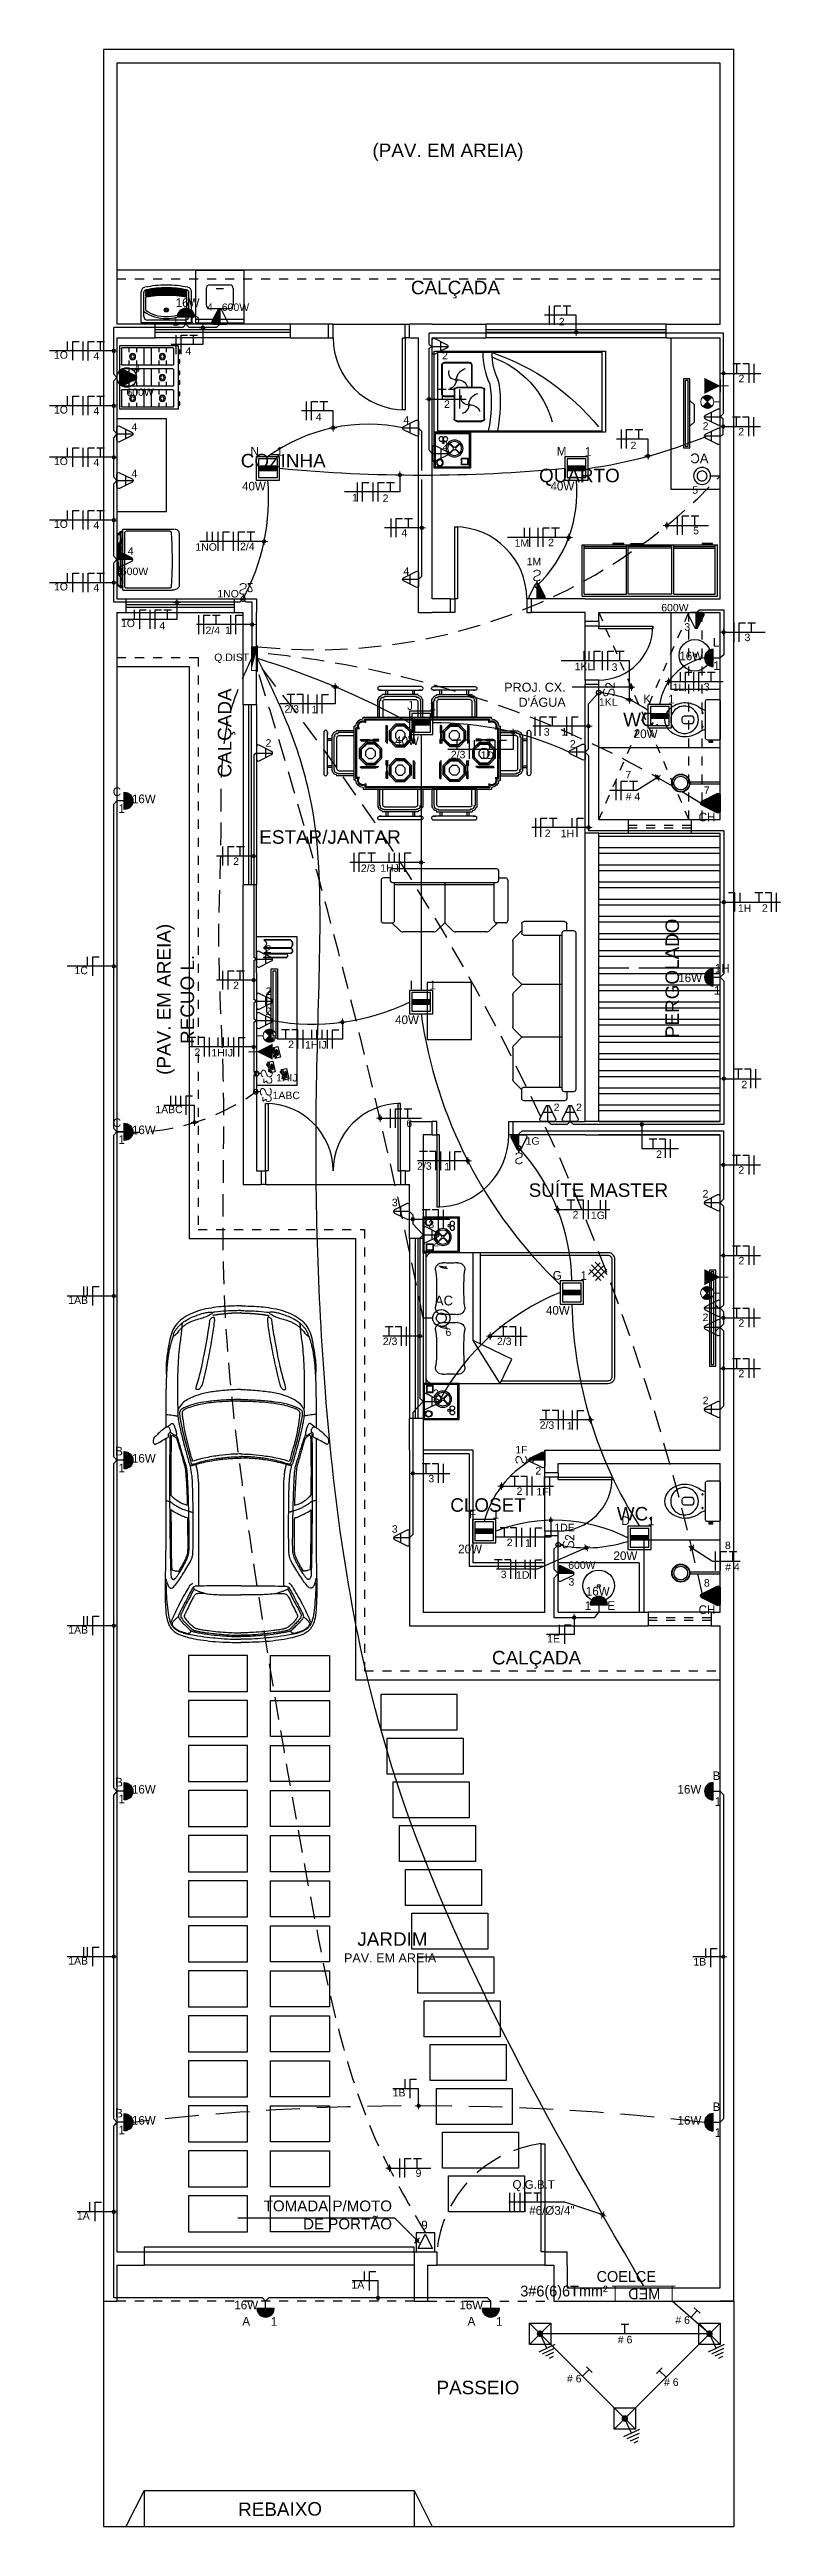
# Model space of a CAD drawing. Header units: millimetres. Extents: x -260 to 5539, y -1903 to 1459.
# Drawn here: x 2359.61 to 2367.73, y 704.86 to 732.36 of the extents above; entities that cross this region are included whole.
import ezdxf
from ezdxf.enums import TextEntityAlignment as Align

# ---------------------------------------------------------------- set-up
doc = ezdxf.new("R2010")
doc.units = ezdxf.units.MM
doc.linetypes.add('HIDDEN', pattern=[9.525, 6.35, -3.175])
doc.linetypes.add('HIDDEN2', pattern=[0.1875, 0.125, -0.0625])
for name, color, linetype in [('-HIDRO', 8, 'Continuous'), ('CABO-ILUM', 3, 'Continuous'), ('CABO.ILUMI.SOLO', 6, 'Continuous'), ('ELÉTRICO', 8, 'Continuous'), ('ESQUADRIA', 2, 'Continuous'), ('FIACAO', 1, 'Continuous'), ('LUMINO', 4, 'Continuous'), ('PAR-W', 7, 'Continuous'), ('PONTOS_ELETRICOS', 2, 'Continuous'), ('TOMADAS', 10, 'Continuous'), ('TUB. AEREA', 5, 'Continuous')]:
    doc.layers.add(name, color=color, linetype=linetype)
doc.layers.add('COTAS', color=53, linetype='Continuous', lineweight=9)
doc.layers.add('LEGENDA', color=7, linetype='Continuous', lineweight=0)
doc.styles.add('ARIAL', font='arial.ttf', dxfattribs={"height": 2})
doc.styles.add('CARIMBO_DADOS', font='arial.ttf', dxfattribs={"height": 0.1})
doc.styles.add('CENTURY', font='GOTHIC.TTF')
doc.styles.add('INTERRUPTOR', font='romant', dxfattribs={"height": 0.6})
doc.linetypes.add('CABO50ESC100', pattern='A,0.4,-0.2,["+",Standard,S=0.2,R=0,X=-0.0666,Y=-0.1],-0.2', length=0.8)
doc.dimstyles.new('COTAS_EXTERNAS', dxfattribs={"dimtxt": 0.1, "dimasz": 0.01, "dimexe": 0, "dimexo": 0, "dimgap": 0.07, "dimtad": 1, "dimzin": 5, "dimdsep": 46, "dimtxsty": 'CARIMBO_DADOS', "dimblk1": 'CIRCULOS', "dimblk2": 'CIRCULOS', "dimsah": 1, "dimcen": 0, "dimse1": 1, "dimse2": 1, "dimclrd": 8, "dimclre": 8, "dimclrt": 230, "dimadec": 0, "dimazin": 0, "dimtfac": 100, "dimtix": 1, "dimtmove": 2, "dimatfit": 3, "dimldrblk": 'CIRCULOS', "dimfxl": 1, "dimtolj": 1, "dimtzin": 5, "dimarcsym": 0})
doc.dimstyles.get("Standard").update_dxf_attribs({"dimtxt": 0.18, "dimasz": 0.18, "dimexe": 0.18, "dimexo": 0.0625, "dimgap": 0.09, "dimtad": 0, "dimtih": 1, "dimtoh": 1, "dimdec": 4, "dimzin": 0, "dimdsep": 46, "dimtxsty": 'Standard', "dimcen": 0.09, "dimadec": 0, "dimazin": 0, "dimtfac": 1, "dimtdec": 4, "dimtofl": 0, "dimtmove": 0, "dimatfit": 3, "dimfxl": 1, "dimtolj": 1, "dimtzin": 0, "dimarcsym": 0})

msp = doc.modelspace()

# ---------------------------------------------------------------- texts
at = {"layer": '-HIDRO', "attachment_point": 5, "style": 'CARIMBO_DADOS'}
for s, insert, char_height in [('(PAV. EM AREIA)', (2364.034, 731.217), 0.15), ('CALÇADA', (2364.118, 729.693), 0.15), ('COZINHA', (2362.205, 727.793), 0.15), ('QUARTO', (2365.494, 727.609), 0.15), ('WC.', (2366.184, 724.919), 0.15), ('ESTAR/JANTAR', (2362.725, 723.614), 0.15), ('SUÍTE MASTER', (2365.705, 719.694), 0.15), ('CLOSET', (2364.479, 716.198), 0.15), ('WC.', (2366.113, 716.101), 0.15), ('CALÇADA', (2365.018, 714.481), 0.15), ('JARDIM', (2363.418, 711.379), 0.15), ('PAV. EM AREIA', (2363.392, 711.171), 0.1), ('PASSEIO', (2364.367, 706.4), 0.15)]:
    msp.add_mtext(s, dxfattribs=dict(at, insert=insert, char_height=char_height))
at = {"layer": '-HIDRO', "char_height": 0.15, "attachment_point": 5, "style": 'CARIMBO_DADOS'}
for s, insert, rotation in [('CALÇADA', (2361.577, 724.77), 90), ('(PAV. EM AREIA)', (2360.901, 721.813), 90), ('PERGOLADO', (2366.526, 722.046), 90), ('RECUO L.', (2361.141, 721.813), 90), ('REBAIXO', (2362.17, 705.05), 0.4173)]:
    msp.add_mtext(s, dxfattribs=dict(at, insert=insert, rotation=rotation))
at = {"layer": '-HIDRO', "ltscale": 0.05, "insert": (2365.342, 725.328), "char_height": 0.1, "attachment_point": 3, "style": 'CARIMBO_DADOS'}
msp.add_mtext("PROJ. CX.\\PD'ÁGUA", dxfattribs=at)
at = {"layer": 'CABO.ILUMI.SOLO', "color": 5, "insert": (2361.439, 725.546), "char_height": 0.0832, "width": 0.39289, "attachment_point": 7, "line_spacing_factor": 0.798, "style": 'ARIAL'}
msp.add_mtext('Q.DIST', dxfattribs=at)
at = {"layer": 'COTAS', "lineweight": 20, "insert": (2363.413, 708.477), "char_height": 0.12, "width": 1.69451, "attachment_point": 3, "style": 'ARIAL'}
msp.add_mtext('TOMADA P/MOTO DE PORTÃO', dxfattribs=at)
at = {"layer": 'ESQUADRIA', "lineweight": 20, "style": 'CENTURY'}
for s, height, p in [('16W', 0.096, (2361.011, 729.5)), ('1', 0.096, (2360.975, 729.294)), ('O', 0.096, (2361.179, 729.304)), ('N', 0.096, (2361.842, 727.851, 98.078)), ('1', 0.096, (2362.13, 727.848, 98.078)), ('M', 0.096, (2365.243, 727.851, 98.078)), ('1', 0.096, (2365.555, 727.848, 98.078)), ('40W', 0.096, (2361.748, 727.463, 98.078)), ('40W', 0.096, (2365.173, 727.463, 98.078)), ('L', 0.096, (2366.976, 725.728)), ('16W', 0.096, (2366.604, 725.578)), ('1', 0.096, (2366.981, 725.47)), ('K', 0.096, (2366.203, 725.101, 98.078)), ('1', 0.096, (2366.48, 725.098, 98.078)), ('J', 0.096, (2363.582, 725.026, 98.078)), ('1', 0.096, (2363.83, 725.023, 98.078)), ('40W', 0.096, (2363.448, 724.638, 98.078)), ('20W', 0.096, (2366.098, 724.713, 98.078)), ('C', 0.096, (2360.312, 724.07)), ('16W', 0.096, (2360.525, 723.991)), ('1', 0.096, (2360.375, 723.883)), ('CH', 0.096, (2366.818, 723.789)), ('1H', 0.096, (2366.998, 722.111)), ('I', 0.096, (2363.61, 721.926, 98.078)), ('1', 0.096, (2363.83, 721.923, 98.078)), ('16W', 0.096, (2366.592, 722.004)), ('1', 0.096, (2366.988, 721.864)), ('40W', 0.096, (2363.448, 721.538, 98.078)), ('C', 0.096, (2360.312, 720.395)), ('1', 0.096, (2360.375, 720.208)), ('16W', 0.096, (2360.525, 720.316)), ('G', 0.096, (2365.198, 718.701, 98.078)), ('1', 0.096, (2365.505, 718.698, 98.078)), ('40W', 0.096, (2365.123, 718.313, 98.078)), ('B', 0.096, (2360.339, 716.749)), ('1', 0.096, (2360.375, 716.562)), ('16W', 0.096, (2360.525, 716.67)), ('F', 0.096, (2364.269, 716.051, 98.078)), ('1', 0.096, (2364.53, 716.048, 98.078)), ('D', 0.096, (2365.961, 715.976, 98.078)), ('1', 0.096, (2366.255, 715.973, 98.078)), ('20W', 0.096, (2364.148, 715.663, 98.078)), ('20W', 0.096, (2365.873, 715.588, 98.078)), ('16W', 0.096, (2365.566, 715.194)), ('1', 0.096, (2365.555, 715.034)), ('E', 0.096, (2365.805, 715.035)), ('CH', 0.096, (2366.818, 714.989)), ('B', 0.096, (2360.339, 713.074)), ('16W', 0.096, (2360.525, 712.995)), ('16W', 0.096, (2366.584, 712.995)), ('B', 0.096, (2366.973, 713.145)), ('1', 0.096, (2360.375, 712.887)), ('1', 0.096, (2366.997, 712.859)), ('B', 0.096, (2366.973, 709.47)), ('B', 0.096, (2360.339, 709.399)), ('1', 0.096, (2360.375, 709.212)), ('16W', 0.096, (2360.525, 709.32)), ('16W', 0.096, (2366.584, 709.32)), ('1', 0.096, (2366.997, 709.184)), ('Q.G.B.T', 0.096, (2364.751, 708.607, 98.078)), ('#6/%%C3/4"', 0.096, (2364.937, 708.319)), ('9', 0.096, (2363.738, 708.157, 98.078)), ('COELCE', 0.12, (2365.685, 707.574, 0)), ('16W', 0.096, (2361.662, 707.269)), ('16W', 0.096, (2364.162, 707.269)), (' 3#6(6)6Tmm² ', 0.12, (2364.793, 707.412, 0)), ('A', 0.096, (2361.751, 707.089)), ('1', 0.096, (2362.068, 707.086)), ('A', 0.096, (2364.252, 707.089)), ('1', 0.096, (2364.568, 707.086))]:
    msp.add_text(s, height=height, dxfattribs=at).set_placement(p)
at = {"layer": 'LEGENDA', "style": 'ARIAL'}
for s, p in [('4', (2361.358, 729.456)), ('600W', (2361.523, 729.456)), ('2', (2365.265, 729.296)), ('4', (2361.12, 728.97)), ('1O', (2359.659, 728.926)), ('4', (2360.097, 728.914)), ('4', (2360.55, 728.779)), ('2', (2363.969, 728.919)), ('600W', (2360.464, 728.512)), ('2', (2367.261, 728.665)), ('1O', (2359.659, 728.317)), ('4', (2360.097, 728.305)), ('4', (2360.52, 728.125)), ('4', (2362.566, 728.236)), ('4', (2363.539, 728.204)), ('2', (2363.991, 728.38)), ('2', (2366.863, 728.137)), ('2', (2363.969, 727.923)), ('2', (2366.062, 727.922)), ('2', (2367.258, 728.074)), ('1O', (2359.659, 727.745)), ('4', (2360.097, 727.733)), ('4', (2360.52, 727.609)), ('1', (2362.969, 727.342)), ('2', (2363.309, 727.335)), ('5', (2366.747, 727.426)), ('1O', (2359.659, 727.048)), ('4', (2360.097, 727.036)), ('4', (2360.479, 726.75)), ('1NO', (2361.229, 726.794)), ('2/4', (2361.726, 726.8)), ('4', (2363.517, 726.95)), ('1M', (2364.774, 726.838)), ('2', (2365.147, 726.844)), ('5', (2366.757, 726.977)), ('600W', (2360.402, 726.523)), ('4', (2363.539, 726.525)), ('1M', (2364.908, 726.632)), ('1O', (2359.659, 726.353)), ('4', (2360.097, 726.341)), ('1NO', (2361.473, 726.275)), ('1O', (2360.403, 725.946)), ('4', (2360.831, 725.92)), ('600W', (2366.403, 726.12)), ('2/4', (2361.342, 725.868)), ('1', (2361.56, 725.869)), ('3', (2366.66, 725.906)), ('3', (2367.328, 725.79)), ('1KL', (2365.441, 725.467)), ('3', (2365.852, 725.46)), ('1L', (2366.531, 725.236)), ('3', (2366.875, 725.242)), ('2/3', (2362.219, 724.995)), ('1', (2362.52, 724.989)), ('1KL', (2365.711, 725.073)), ('2', (2362.009, 724.618)), ('3', (2365.099, 724.74)), ('1', (2365.295, 724.741)), ('2', (2365.388, 724.607)), ('2/3', (2364.066, 724.489)), ('1D', (2364.397, 724.483)), ('# 4', (2366.008, 724.024)), ('7', (2366.005, 724.265)), ('7', (2366.876, 724.093)), ('2', (2365.109, 723.615)), ('1H', (2365.286, 723.613)), ('2', (2361.649, 723.305)), ('2/3', (2363.067, 723.227)), ('1HJ', (2363.282, 723.229)), ('1H', (2367.254, 722.783)), ('2', (2367.521, 722.785)), ('1C', (2359.887, 722.093)), ('2', (2362.009, 722.329)), ('2', (2361.649, 721.927)), ('2', (2362.009, 721.862)), ('2', (2362.009, 721.639)), ('2', (2362.26, 721.272)), ('1HIJ', (2362.448, 721.266)), ('2', (2361.219, 721.185)), ('1HIJ', (2361.408, 721.179)), ('1ABC', (2362.087, 720.705)), ('1HIJ', (2362.126, 720.901)), ('2', (2367.293, 720.826)), ('1ABC', (2360.785, 720.549)), ('6', (2363.572, 720.395)), ('1G', (2364.897, 720.199)), ('2/3', (2363.692, 719.921)), ('1', (2363.993, 719.915)), ('2', (2366.346, 720.052)), ('2', (2367.26, 719.877)), ('2', (2366.862, 719.613)), ('3', (2363.411, 719.516)), ('2', (2365.419, 719.381)), ('1G', (2365.622, 719.374)), ('3', (2363.817, 719.273)), ('2', (2363.868, 719.071)), ('2', (2367.26, 718.871)), ('1AB', (2359.818, 718.432)), ('2', (2366.862, 718.241)), ('2/3', (2363.311, 717.975)), ('6', (2364.007, 718.076)), ('2/3', (2364.579, 717.975)), ('2', (2367.26, 718.178)), ('2', (2363.868, 717.398)), ('2', (2367.26, 717.617)), ('2', (2366.863, 717.318)), ('2/3', (2365.053, 717.045)), ('1', (2365.354, 717.038)), ('1F', (2364.783, 716.772)), ('3', (2363.817, 716.451)), ('2', (2364.797, 716.311)), ('2', (2365.005, 716.537)), ('1F', (2365.017, 716.305)), ('3', (2363.411, 715.891)), ('2', (2364.687, 715.742)), ('1DE', (2365.216, 715.908)), ('1', (2364.891, 715.736)), ('600W', (2365.37, 715.49)), ('# 4', (2367.113, 715.469)), ('8', (2367.11, 715.709)), ('3', (2364.62, 715.387)), ('1D', (2364.791, 715.381)), ('3', (2365.373, 715.304)), ('8', (2366.877, 715.293)), ('1AB', (2359.818, 714.771)), ('1E', (2365.136, 714.674)), ('1AB', (2359.818, 711.096)), ('1B', (2366.76, 711.086)), ('1B', (2363.42, 709.632)), ('9', (2363.675, 708.74)), ('1A', (2359.914, 708.265)), ('1A', (2362.963, 707.499)), ('# 6', (2366.56, 707.108)), ('# 6', (2365.921, 706.891)), ('# 6', (2365.356, 706.458)), ('# 6', (2366.434, 706.419))]:
    msp.add_text(s, height=0.0832, dxfattribs=at).set_placement(p)
for p in [(2365.208, 720.572), (2365.457, 720.572)]:
    msp.add_text('2', height=0.0832, rotation=360, dxfattribs=at).set_placement(p)

# ---------------------------------------------------------------- blocks, each defined once
blk = doc.blocks.new('MesaCanto01')
at = {"layer": 'ELÉTRICO'}
for points in [[(0, -0.4), (0.4, -0.4), (0.4, 0), (0, 0)], [(0.012, -0.388), (0.387, -0.388), (0.387, -0.013), (0.012, -0.013)], [(0.043, -0.095), (0.107, -0.095), (0.107, -0.03), (0.043, -0.03)]]:
    blk.add_lwpolyline(points, close=True, dxfattribs=at)
for points in [[(0.038, -0.1), (0.113, -0.1), (0.113, -0.025), (0.038, -0.025), (0.038, -0.1)], [(0.207, -0.166), (0.163, -0.122)], [(0.163, -0.228), (0.207, -0.184)], [(0.212, -0.162), (0.167, -0.118)], [(0.167, -0.232), (0.212, -0.188)], [(0.229, -0.162), (0.273, -0.118)], [(0.273, -0.232), (0.229, -0.188)], [(0.233, -0.166), (0.278, -0.122)], [(0.278, -0.228), (0.233, -0.184)]]:
    blk.add_lwpolyline(points, dxfattribs=at)
for centre, radius in [((0.22, -0.175), 0.0937), ((0.22, -0.175), 0.0781), ((0.22, -0.175), 0.0156), ((0.325, -0.275), 0.025), ((0.062, -0.338), 0.0375), ((0.062, -0.338), 0.0325), ((0.288, -0.3), 0.0125), ((0.325, -0.325), 0.025)]:
    blk.add_circle(centre, radius, dxfattribs=at)
blk = doc.blocks.new('camaa')
at = {"layer": 'ELÉTRICO'}
for p, q in [((2260.084, 286.523), (2260.084, 285.623)), ((2261.984, 286.523), (2260.084, 286.523)), ((2260.119, 285.623), (2260.119, 286.523)), ((2260.119, 286.508), (2261.949, 286.508)), ((2261.949, 286.523), (2261.949, 285.623)), ((2261.984, 285.623), (2261.984, 286.523)), ((2261.268, 286.174), (2261.274, 286.197)), ((2261.426, 285.774), (2261.426, 286.09)), ((2261.431, 285.774), (2261.431, 286.09)), ((2261.456, 286.12), (2261.735, 286.12)), ((2261.456, 286.115), (2261.735, 286.115)), ((2261.76, 286.09), (2261.76, 285.774)), ((2261.765, 286.09), (2261.765, 285.774)), ((2261.735, 285.749), (2261.456, 285.749)), ((2261.735, 285.744), (2261.456, 285.744)), ((2260.084, 285.623), (2261.984, 285.623)), ((2261.949, 285.638), (2260.119, 285.638))]:
    blk.add_line(p, q, dxfattribs=at)
for points in [[(2261.564, 286.12), (2261.564, 286.367, -0.414214), (2261.594, 286.397), (2261.873, 286.397, -0.414214), (2261.903, 286.367), (2261.903, 286.051, -0.414214), (2261.873, 286.021), (2261.765, 286.021)], [(2261.569, 286.12), (2261.569, 286.367, -0.414214), (2261.594, 286.392), (2261.873, 286.392, -0.414214), (2261.898, 286.367), (2261.898, 286.051, -0.414214), (2261.873, 286.026), (2261.765, 286.026)]]:
    blk.add_lwpolyline(points, format="xyb", dxfattribs=at)
for centre in [(2261.74, 286.205), (2261.602, 285.928)]:
    blk.add_circle(centre, 0.0111, dxfattribs=at)
for centre, radius, start, end in [((2262.184, 284.052), 2.597, 108.9434, 141.1236), ((2261.695, 285.462), 1.055, 109.7055, 164.8879), ((2260.577, 286.51), 0.765, 336.1133, 359.8546), ((2260.577, 286.51), 0.865, 336.2348, 359.8546), ((2261.599, 286.195), 0.142, 8.7114, 73.4297), ((2261.748, 286.282), 0.0769, 272.1442, 20.1463), ((2262.848, 285.951), 1.596, 172.1145, 191.2963), ((2261.297, 286.166), 0.03, 163.9988, 172.1145), ((2261.303, 286.189), 0.03, 156.1133, 163.9988), ((2262.848, 285.951), 1.496, 172.2011, 192.0621), ((2261.396, 286.15), 0.03, 156.2348, 172.2011), ((2261.456, 286.09), 0.03, 90, 180), ((2261.456, 286.09), 0.025, 90, 180), ((2261.462, 285.918), 0.142, 8.7114, 73.4297), ((2261.611, 286.005), 0.0769, 272.1442, 20.1463), ((2261.721, 286.097), 0.108, 85.7662, 162.2456), ((2261.735, 286.09), 0.03, 0, 90), ((2261.735, 286.09), 0.025, 0, 90), ((2261.844, 286.208), 0.106, 187.7057, 251.573), ((2261.456, 285.774), 0.03, 180, 270), ((2261.456, 285.774), 0.025, 180, 270), ((2261.583, 285.82), 0.108, 85.7662, 162.2456), ((2261.707, 285.931), 0.106, 187.7057, 251.573), ((2261.735, 285.774), 0.025, 270, 0), ((2261.735, 285.774), 0.03, 270, 0)]:
    blk.add_arc(centre, radius, start, end, dxfattribs=at)
blk = doc.blocks.new('Armário3p_150')
at = {"layer": 'ELÉTRICO'}
for p, q in [((-0.75, 0), (0.75, 0)), ((0.75, 0), (0.75, -0.57)), ((-0.75, 0), (-0.75, -0.57)), ((-0.73, -0.02), (-0.26, -0.02)), ((-0.73, -0.02), (-0.73, -0.57)), ((-0.26, -0.02), (-0.26, -0.57)), ((0.245, -0.02), (-0.241, -0.02)), ((-0.241, -0.02), (-0.241, -0.57)), ((0.245, -0.02), (0.245, -0.57)), ((0.265, -0.02), (0.726, -0.02)), ((0.265, -0.02), (0.265, -0.57)), ((0.726, -0.02), (0.726, -0.57)), ((-0.73, -0.53), (-0.26, -0.53)), ((-0.73, -0.55), (-0.26, -0.55)), ((0.245, -0.53), (-0.241, -0.53)), ((0.245, -0.55), (-0.241, -0.55)), ((0.265, -0.53), (0.726, -0.53)), ((0.265, -0.55), (0.726, -0.55)), ((-0.75, -0.57), (0.75, -0.57))]:
    blk.add_line(p, q, dxfattribs=at)
for points in [[(-0.41, -0.583), (-0.41, -0.573), (-0.29, -0.573), (-0.29, -0.583)], [(-0.075, -0.583), (-0.075, -0.573), (-0.211, -0.573), (-0.211, -0.583)], [(0.582, -0.583), (0.582, -0.573), (0.696, -0.573), (0.696, -0.583)]]:
    blk.add_lwpolyline(points, close=True, dxfattribs=at)
blk = doc.blocks.new('BRA31TDp')
for p, q in [((0.057, 0.739), (0.057, 0.741)), ((0.08, 0.716), (0.081, 0.716)), ((0.18, 0.714), (0.181, 0.716)), ((0.18, 0.708), (0.18, 0.714)), ((0.49, 0.728), (0.484, 0.726)), ((0.492, 0.699), (0.491, 0.701)), ((0.492, 0.698), (0.492, 0.699)), ((0.492, 0.697), (0.492, 0.698)), ((0.493, 0.693), (0.492, 0.697)), ((0.492, 0.695), (0.492, 0.695)), ((0.675, 0.763), (0.67, 0.763)), ((0.68, 0.762), (0.675, 0.763)), ((0.684, 0.761), (0.68, 0.762)), ((0.688, 0.759), (0.684, 0.761)), ((0.692, 0.756), (0.688, 0.759)), ((0.696, 0.752), (0.692, 0.756)), ((0.698, 0.749), (0.696, 0.752)), ((0.702, 0.743), (0.698, 0.749)), ((0.701, 0.745), (0.701, 0.745)), ((0.702, 0.743), (0.723, 0.712)), ((0.754, 0.691), (0.754, 0.103)), ((0, 0.103), (0, 0.063)), ((0, 0.063), (0, 0.062)), ((0, 0.063), (0, 0.063)), ((0, 0.063), (0, 0.06)), ((0.027, 0.112), (0.027, 0.112)), ((0.027, 0.111), (0.027, 0.112)), ((0.19, 0.085), (0.041, 0.095)), ((0.414, 0.082), (0.19, 0.085)), ((0.563, 0.085), (0.414, 0.082)), ((0.712, 0.095), (0.563, 0.085)), ((0.754, 0.103), (0.754, 0.086))]:
    blk.add_line(p, q)
for points in [[(0.002, 0.693), (0.002, 0.693), (0.001, 0.693), (0, 0.693), (0, 0.692), (0, 0.691)], [(0, 0.691), (0, 0.103)], [(0.751, 0.693), (0.001, 0.693)], [(0.053, 0.749), (0.027, 0.712)], [(0.027, 0.712), (0.027, 0.712), (0.027, 0.71), (0.027, 0.709), (0.027, 0.708), (0.028, 0.707), (0.028, 0.707), (0.029, 0.706), (0.031, 0.706), (0.032, 0.707), (0.034, 0.708), (0.034, 0.708), (0.034, 0.708), (0.034, 0.708), (0.034, 0.708), (0.034, 0.708)], [(0.027, 0.112), (0.027, 0.651)], [(0.048, 0.728), (0.034, 0.708)], [(0.711, 0.668), (0.043, 0.668)], [(0.044, 0.699), (0.05, 0.743)], [(0.044, 0.699), (0.044, 0.699), (0.044, 0.698), (0.045, 0.697), (0.046, 0.696), (0.048, 0.696), (0.048, 0.696), (0.05, 0.696), (0.051, 0.697), (0.051, 0.698), (0.051, 0.699)], [(0.051, 0.744), (0.051, 0.744), (0.05, 0.744), (0.05, 0.743), (0.05, 0.743), (0.05, 0.743)], [(0.08, 0.763), (0.08, 0.763), (0.076, 0.763), (0.071, 0.762), (0.067, 0.761), (0.063, 0.758), (0.059, 0.756), (0.056, 0.752), (0.053, 0.749), (0.051, 0.744)], [(0.051, 0.699), (0.057, 0.741)], [(0.058, 0.743), (0.058, 0.743), (0.058, 0.742), (0.057, 0.742), (0.057, 0.741), (0.057, 0.741)], [(0.057, 0.739), (0.057, 0.739), (0.057, 0.735), (0.059, 0.73), (0.061, 0.726), (0.064, 0.723), (0.067, 0.72), (0.071, 0.718), (0.076, 0.717), (0.08, 0.716)], [(0.08, 0.756), (0.08, 0.756), (0.077, 0.755), (0.073, 0.755), (0.07, 0.754), (0.067, 0.752), (0.064, 0.75), (0.062, 0.748), (0.06, 0.745), (0.058, 0.743)], [(0.08, 0.756), (0.08, 0.756), (0.077, 0.755), (0.074, 0.754), (0.071, 0.753), (0.069, 0.751), (0.067, 0.749), (0.066, 0.746), (0.065, 0.743), (0.065, 0.74), (0.065, 0.74), (0.065, 0.736), (0.066, 0.734), (0.067, 0.731), (0.069, 0.728), (0.071, 0.726), (0.074, 0.725), (0.077, 0.724), (0.08, 0.723)], [(0.08, 0.763), (0.67, 0.763)], [(0.67, 0.756), (0.08, 0.756)], [(0.695, 0.723), (0.08, 0.723)], [(0.695, 0.716), (0.081, 0.716)], [(0.141, 0.716), (0.104, 0.693)], [(0.124, 0.693), (0.159, 0.716)], [(0.199, 0.751), (0.154, 0.723)], [(0.17, 0.723), (0.214, 0.752)], [(0.174, 0.716), (0.174, 0.716), (0.173, 0.714), (0.173, 0.712), (0.173, 0.71), (0.173, 0.708)], [(0.173, 0.693), (0.173, 0.708)], [(0.202, 0.737), (0.202, 0.737), (0.198, 0.737), (0.195, 0.736), (0.191, 0.735), (0.188, 0.734), (0.185, 0.732), (0.182, 0.729), (0.179, 0.726), (0.177, 0.723)], [(0.18, 0.693), (0.18, 0.708)], [(0.202, 0.73), (0.202, 0.73), (0.2, 0.73), (0.197, 0.729), (0.195, 0.729), (0.194, 0.728), (0.192, 0.727), (0.19, 0.726), (0.188, 0.725), (0.186, 0.723)], [(0.439, 0.75), (0.439, 0.75), (0.431, 0.75), (0.425, 0.751), (0.418, 0.751), (0.412, 0.751), (0.217, 0.751), (0.211, 0.751), (0.204, 0.75), (0.197, 0.75)], [(0.197, 0.75), (0.197, 0.75), (0.302, 0.749), (0.296, 0.747), (0.29, 0.744), (0.284, 0.742), (0.279, 0.738), (0.274, 0.734), (0.27, 0.729), (0.266, 0.723)], [(0.412, 0.751), (0.199, 0.751)], [(0.202, 0.737), (0.234, 0.737)], [(0.234, 0.73), (0.202, 0.73)], [(0.412, 0.752), (0.214, 0.752)], [(0.234, 0.75), (0.234, 0.75), (0.231, 0.749), (0.229, 0.748), (0.227, 0.745), (0.227, 0.743)], [(0.227, 0.743), (0.227, 0.737)], [(0.227, 0.716), (0.227, 0.693)], [(0.234, 0.75), (0.262, 0.75)], [(0.248, 0.737), (0.234, 0.737), (0.234, 0.73)], [(0.269, 0.728), (0.26, 0.734), (0.26, 0.734), (0.257, 0.735), (0.255, 0.736), (0.252, 0.737), (0.248, 0.737)], [(0.261, 0.716), (0.261, 0.716), (0.26, 0.714), (0.259, 0.712), (0.259, 0.71), (0.258, 0.708), (0.257, 0.707), (0.257, 0.705), (0.257, 0.703), (0.256, 0.701)], [(0.256, 0.701), (0.256, 0.701), (0.256, 0.699), (0.256, 0.698), (0.256, 0.697), (0.256, 0.693)], [(0.279, 0.738), (0.278, 0.74), (0.276, 0.743), (0.275, 0.745), (0.272, 0.746), (0.27, 0.748), (0.267, 0.749), (0.265, 0.75), (0.262, 0.75)], [(0.412, 0.752), (0.536, 0.752)], [(0.412, 0.751), (0.551, 0.751)], [(0.483, 0.723), (0.483, 0.723), (0.478, 0.729), (0.474, 0.734), (0.469, 0.738), (0.464, 0.742), (0.458, 0.744), (0.452, 0.747), (0.445, 0.749), (0.439, 0.75)], [(0.514, 0.75), (0.486, 0.75), (0.486, 0.75), (0.483, 0.75), (0.48, 0.749), (0.478, 0.748), (0.475, 0.746), (0.473, 0.745), (0.471, 0.743), (0.47, 0.74), (0.468, 0.738)], [(0.483, 0.716), (0.479, 0.714), (0.479, 0.714), (0.479, 0.714), (0.479, 0.714), (0.478, 0.714), (0.478, 0.714), (0.478, 0.714), (0.477, 0.714), (0.475, 0.714), (0.474, 0.715), (0.474, 0.716)], [(0.503, 0.728), (0.503, 0.728), (0.501, 0.732), (0.498, 0.734), (0.494, 0.735), (0.491, 0.734), (0.491, 0.734), (0.488, 0.733), (0.485, 0.73), (0.484, 0.727), (0.484, 0.723)], [(0.491, 0.701), (0.491, 0.701), (0.491, 0.701), (0.491, 0.702), (0.491, 0.703), (0.491, 0.703), (0.491, 0.703), (0.49, 0.707), (0.489, 0.71), (0.488, 0.713), (0.487, 0.716)], [(0.49, 0.751), (0.49, 0.752)], [(0.493, 0.728), (0.493, 0.728), (0.492, 0.728), (0.492, 0.728), (0.491, 0.728), (0.49, 0.728)], [(0.493, 0.728), (0.508, 0.728), (0.508, 0.723)], [(0.506, 0.751), (0.506, 0.752)], [(0.52, 0.743), (0.52, 0.743), (0.52, 0.745), (0.519, 0.748), (0.517, 0.749), (0.514, 0.75)], [(0.52, 0.743), (0.52, 0.723)], [(0.58, 0.723), (0.536, 0.752)], [(0.54, 0.716), (0.548, 0.714)], [(0.554, 0.708), (0.554, 0.708), (0.554, 0.709), (0.552, 0.711), (0.55, 0.713), (0.548, 0.714)], [(0.551, 0.751), (0.596, 0.723)], [(0.554, 0.693), (0.554, 0.708)], [(0.626, 0.693), (0.591, 0.716)], [(0.609, 0.716), (0.646, 0.693)], [(0.694, 0.743), (0.694, 0.743), (0.692, 0.745), (0.689, 0.748), (0.687, 0.75), (0.684, 0.752), (0.681, 0.754), (0.678, 0.755), (0.674, 0.755), (0.67, 0.756)], [(0.694, 0.743), (0.717, 0.708)], [(0.694, 0.741), (0.694, 0.741), (0.694, 0.741), (0.694, 0.742), (0.694, 0.742), (0.694, 0.743)], [(0.699, 0.699), (0.694, 0.741)], [(0.707, 0.699), (0.707, 0.699), (0.707, 0.699), (0.706, 0.698), (0.705, 0.697), (0.705, 0.697), (0.705, 0.697), (0.703, 0.696), (0.701, 0.697), (0.7, 0.697), (0.699, 0.699), (0.699, 0.699), (0.699, 0.699), (0.699, 0.699), (0.699, 0.699), (0.699, 0.699)], [(0.707, 0.699), (0.703, 0.728)], [(0.717, 0.708), (0.717, 0.708), (0.718, 0.707), (0.719, 0.706), (0.721, 0.706), (0.723, 0.707), (0.723, 0.707), (0.723, 0.708), (0.724, 0.708), (0.724, 0.71), (0.723, 0.711), (0.723, 0.711), (0.723, 0.712), (0.723, 0.712), (0.723, 0.712), (0.723, 0.712)], [(0.727, 0.112), (0.727, 0.651)], [(0.751, 0.693), (0.752, 0.693), (0.752, 0.693), (0.753, 0.693), (0.753, 0.693), (0.754, 0.692), (0.754, 0.692)], [(0.754, 0.691), (0.754, 0.691), (0.754, 0.692), (0.753, 0.693), (0.752, 0.693), (0.751, 0.693)]]:
    blk.add_lwpolyline(points)
for centre, radius, start, end in [((0.043, 0.652), 0.0161, 90, 183.2732), ((0.711, 0.652), 0.0166, 358.3861, 90), ((0.051, 0.051), 0.0511, 177.5341, 270), ((0.043, 0.112), 0.0167, 180, 263.0635), ((0.376, 17.318), 17.321, 268.9245, 271.0979), ((0.708, 0.019), 0.0187, 271.0979, 315.9981), ((0.711, 0.112), 0.0166, 275.1275, 0), ((0.638, 0.086), 0.116, 315.9981, 0)]:
    blk.add_arc(centre, radius, start, end)
blk = doc.blocks.new('Fogão03_6')
at = {"layer": 'ELÉTRICO'}
for p, q in [((-0.35, -0.65), (-0.35, 0)), ((-0.35, 0), (0.35, 0)), ((-0.35, 0), (0.35, 0)), ((-0.35, -0.65), (-0.35, 0)), ((-0.33, -0.59), (-0.33, -0.03)), ((-0.33, -0.59), (-0.33, -0.03)), ((-0.33, -0.103), (-0.28, -0.103)), ((-0.33, -0.103), (-0.28, -0.103)), ((-0.33, -0.186), (-0.28, -0.186)), ((-0.33, -0.186), (-0.28, -0.186)), ((-0.33, -0.269), (-0.137, -0.269)), ((-0.33, -0.269), (-0.137, -0.269)), ((-0.32, -0.02), (-0.147, -0.02)), ((-0.32, -0.02), (-0.147, -0.02)), ((-0.187, -0.103), (-0.137, -0.103)), ((-0.187, -0.103), (-0.137, -0.103)), ((-0.187, -0.186), (-0.137, -0.186)), ((-0.187, -0.186), (-0.137, -0.186)), ((-0.137, -0.59), (-0.137, -0.03)), ((-0.137, -0.59), (-0.137, -0.03)), ((-0.097, -0.59), (-0.097, -0.03)), ((-0.097, -0.59), (-0.097, -0.03)), ((-0.097, -0.103), (-0.047, -0.103)), ((-0.097, -0.103), (-0.047, -0.103)), ((-0.097, -0.186), (-0.047, -0.186)), ((-0.097, -0.186), (-0.047, -0.186)), ((-0.097, -0.269), (0.097, -0.269)), ((-0.097, -0.269), (0.097, -0.269)), ((-0.087, -0.02), (0.087, -0.02)), ((-0.087, -0.02), (0.087, -0.02)), ((0.047, -0.103), (0.097, -0.103)), ((0.047, -0.103), (0.097, -0.103)), ((0.047, -0.186), (0.097, -0.186)), ((0.047, -0.186), (0.097, -0.186)), ((0.097, -0.59), (0.097, -0.03)), ((0.097, -0.59), (0.097, -0.03)), ((0.137, -0.59), (0.137, -0.03)), ((0.137, -0.59), (0.137, -0.03)), ((0.137, -0.103), (0.187, -0.103)), ((0.137, -0.103), (0.187, -0.103)), ((0.137, -0.186), (0.187, -0.186)), ((0.137, -0.186), (0.187, -0.186)), ((0.137, -0.269), (0.33, -0.269)), ((0.137, -0.269), (0.33, -0.269)), ((0.147, -0.02), (0.32, -0.02)), ((0.147, -0.02), (0.32, -0.02)), ((0.28, -0.103), (0.33, -0.103)), ((0.28, -0.103), (0.33, -0.103)), ((0.28, -0.186), (0.33, -0.186)), ((0.28, -0.186), (0.33, -0.186)), ((0.33, -0.59), (0.33, -0.03)), ((0.33, -0.59), (0.33, -0.03)), ((0.35, -0.65), (0.35, 0)), ((0.35, -0.65), (0.35, 0)), ((-0.33, -0.351), (-0.137, -0.351)), ((-0.33, -0.351), (-0.137, -0.351)), ((-0.33, -0.434), (-0.28, -0.434)), ((-0.33, -0.434), (-0.28, -0.434)), ((-0.33, -0.517), (-0.28, -0.517)), ((-0.33, -0.517), (-0.28, -0.517)), ((-0.187, -0.434), (-0.137, -0.434)), ((-0.187, -0.434), (-0.137, -0.434)), ((-0.187, -0.517), (-0.137, -0.517)), ((-0.187, -0.517), (-0.137, -0.517)), ((-0.097, -0.351), (0.097, -0.351)), ((-0.097, -0.351), (0.097, -0.351)), ((-0.097, -0.434), (-0.047, -0.434)), ((-0.097, -0.434), (-0.047, -0.434)), ((-0.097, -0.517), (-0.047, -0.517)), ((-0.097, -0.517), (-0.047, -0.517)), ((0.047, -0.434), (0.097, -0.434)), ((0.047, -0.434), (0.097, -0.434)), ((0.047, -0.517), (0.097, -0.517)), ((0.047, -0.517), (0.097, -0.517)), ((0.137, -0.351), (0.33, -0.351)), ((0.137, -0.351), (0.33, -0.351)), ((0.137, -0.434), (0.187, -0.434)), ((0.137, -0.434), (0.187, -0.434)), ((0.137, -0.517), (0.187, -0.517)), ((0.137, -0.517), (0.187, -0.517)), ((0.28, -0.434), (0.33, -0.434)), ((0.28, -0.434), (0.33, -0.434)), ((0.28, -0.517), (0.33, -0.517)), ((0.28, -0.517), (0.33, -0.517)), ((-0.35, -0.65), (0.35, -0.65)), ((-0.35, -0.65), (0.35, -0.65)), ((-0.32, -0.6), (-0.147, -0.6)), ((-0.32, -0.6), (-0.147, -0.6)), ((-0.307, -0.65), (-0.307, -0.67)), ((-0.307, -0.65), (-0.307, -0.67)), ((-0.267, -0.66), (-0.307, -0.66)), ((-0.267, -0.66), (-0.307, -0.66)), ((-0.267, -0.67), (-0.307, -0.67)), ((-0.267, -0.67), (-0.307, -0.67)), ((-0.267, -0.65), (-0.267, -0.67)), ((-0.267, -0.65), (-0.267, -0.67)), ((-0.2, -0.65), (-0.2, -0.67)), ((-0.2, -0.65), (-0.2, -0.67)), ((-0.16, -0.66), (-0.2, -0.66)), ((-0.16, -0.66), (-0.2, -0.66)), ((-0.16, -0.67), (-0.2, -0.67)), ((-0.16, -0.67), (-0.2, -0.67)), ((-0.16, -0.65), (-0.16, -0.67)), ((-0.16, -0.65), (-0.16, -0.67)), ((-0.087, -0.6), (0.087, -0.6)), ((-0.087, -0.6), (0.087, -0.6)), ((-0.073, -0.65), (-0.073, -0.67)), ((-0.073, -0.65), (-0.073, -0.67)), ((-0.034, -0.66), (-0.073, -0.66)), ((-0.034, -0.66), (-0.073, -0.66)), ((-0.034, -0.67), (-0.073, -0.67)), ((-0.034, -0.67), (-0.073, -0.67)), ((-0.034, -0.65), (-0.034, -0.67)), ((-0.034, -0.65), (-0.034, -0.67)), ((0.034, -0.65), (0.034, -0.67)), ((0.034, -0.65), (0.034, -0.67)), ((0.073, -0.66), (0.034, -0.66)), ((0.073, -0.66), (0.034, -0.66)), ((0.073, -0.67), (0.034, -0.67)), ((0.073, -0.67), (0.034, -0.67)), ((0.073, -0.65), (0.073, -0.67)), ((0.073, -0.65), (0.073, -0.67)), ((0.147, -0.6), (0.32, -0.6)), ((0.147, -0.6), (0.32, -0.6)), ((0.16, -0.65), (0.16, -0.67)), ((0.16, -0.65), (0.16, -0.67)), ((0.2, -0.66), (0.16, -0.66)), ((0.2, -0.66), (0.16, -0.66)), ((0.2, -0.67), (0.16, -0.67)), ((0.2, -0.67), (0.16, -0.67)), ((0.2, -0.65), (0.2, -0.67)), ((0.2, -0.65), (0.2, -0.67)), ((0.267, -0.65), (0.267, -0.67)), ((0.267, -0.65), (0.267, -0.67)), ((0.307, -0.66), (0.267, -0.66)), ((0.307, -0.66), (0.267, -0.66)), ((0.307, -0.67), (0.267, -0.67)), ((0.307, -0.67), (0.267, -0.67)), ((0.307, -0.65), (0.307, -0.67)), ((0.307, -0.65), (0.307, -0.67))]:
    blk.add_line(p, q, dxfattribs=at)
for centre, radius in [((-0.233, -0.144), 0.0341), ((-0.233, -0.144), 0.0341), ((-0.233, -0.144), 0.02), ((-0.233, -0.144), 0.02), ((0, -0.144), 0.0341), ((0, -0.144), 0.0341), ((0, -0.144), 0.02), ((0, -0.144), 0.02), ((0.233, -0.144), 0.0341), ((0.233, -0.144), 0.0341), ((0.233, -0.144), 0.02), ((0.233, -0.144), 0.02), ((-0.233, -0.476), 0.0341), ((-0.233, -0.476), 0.0341), ((-0.233, -0.476), 0.02), ((-0.233, -0.476), 0.02), ((0, -0.476), 0.0341), ((0, -0.476), 0.0341), ((0, -0.476), 0.02), ((0, -0.476), 0.02), ((0.233, -0.476), 0.0341), ((0.233, -0.476), 0.0341), ((0.233, -0.476), 0.02), ((0.233, -0.476), 0.02)]:
    blk.add_circle(centre, radius, dxfattribs=at)
for centre, start, end in [((-0.32, -0.03), 89.9995, 179.9996), ((-0.32, -0.03), 89.9995, 179.9996), ((-0.147, -0.03), 359.9996, 89.9995), ((-0.147, -0.03), 359.9996, 89.9995), ((-0.087, -0.03), 89.9995, 179.9996), ((-0.087, -0.03), 89.9995, 179.9996), ((0.087, -0.03), 359.9996, 89.9995), ((0.087, -0.03), 359.9996, 89.9995), ((0.147, -0.03), 89.9995, 179.9996), ((0.147, -0.03), 89.9995, 179.9996), ((0.32, -0.03), 359.9996, 89.9995), ((0.32, -0.03), 359.9996, 89.9995), ((-0.32, -0.59), 179.9996, 269.9995), ((-0.32, -0.59), 179.9996, 269.9995), ((-0.147, -0.59), 269.9995, 359.9996), ((-0.147, -0.59), 269.9995, 359.9996), ((-0.087, -0.59), 179.9996, 269.9995), ((-0.087, -0.59), 179.9996, 269.9995), ((0.087, -0.59), 269.9995, 359.9996), ((0.087, -0.59), 269.9995, 359.9996), ((0.147, -0.59), 179.9996, 269.9995), ((0.147, -0.59), 179.9996, 269.9995), ((0.32, -0.59), 269.9995, 359.9996), ((0.32, -0.59), 269.9995, 359.9996)]:
    blk.add_arc(centre, 0.01, start, end, dxfattribs=at)
blk = doc.blocks.new('Bacia01cx')
at = {"layer": 'ELÉTRICO'}
for p, q in [((0.124, -0.237), (0.088, -0.237)), ((0.088, -0.237), (0.088, -0.253)), ((0.088, -0.253), (0.106, -0.253)), ((0.091, -0.225), (0.091, -0.237)), ((0.106, -0.253), (0.124, -0.253)), ((0.121, -0.237), (0.121, -0.225)), ((0.124, -0.253), (0.124, -0.237))]:
    blk.add_line(p, q, dxfattribs=at)
for points in [[(0, 0), (0, -0.207, 0.418036), (0.018, -0.225), (0.143, -0.225, 0.424217), (0.163, -0.207), (0.163, 0.207, 0.430132), (0.143, 0.225), (0.121, 0.225), (0.091, 0.225), (0.018, 0.225, 0.418036), (0, 0.207)], [(0.244, 0, -0.18052), (0.282, 0.1, -0.167158), (0.367, 0.149, -0.1), (0.427, 0.149, -0.096291), (0.477, 0.13, -0.13332), (0.527, 0.081, -0.150886), (0.551, 0, -0.150886), (0.527, -0.081, -0.13332), (0.477, -0.13, -0.096291), (0.427, -0.149, -0.1), (0.367, -0.149, -0.167158), (0.282, -0.1, -0.18052)], [(0.419, 0.03, 0.276984), (0.397, 0.045), (0.312, 0.045, 0.393258), (0.312, -0.045), (0.397, -0.045, 0.276984), (0.419, -0.03, 0.2)]]:
    blk.add_lwpolyline(points, format="xyb", close=True, dxfattribs=at)
blk.add_lwpolyline([(0.163, 0.103), (0.187, 0.111, 0.060779), (0.22, 0.127, -0.06199), (0.277, 0.161, -0.067868), (0.347, 0.183, -0.08648), (0.427, 0.184, -0.085166), (0.507, 0.159, -0.098298), (0.582, 0.1, -0.182004), (0.62, 0, -0.182004), (0.582, -0.1, -0.098298), (0.507, -0.159, -0.085166), (0.427, -0.184, -0.08648), (0.347, -0.183, -0.067868), (0.277, -0.161, -0.06199), (0.22, -0.127, 0.060779), (0.187, -0.111), (0.163, -0.103)], format="xyb", dxfattribs=at)
for centre in [(0.198, 0.075), (0.198, -0.075)]:
    blk.add_circle(centre, 0.0075, dxfattribs=at)
blk = doc.blocks.new('Chuveiro01')
at = {"layer": 'ELÉTRICO'}
for p, q in [((0.01, 0), (-0.01, 0)), ((-0.01, 0), (-0.01, -0.34)), ((0.01, -0.34), (0.01, 0))]:
    blk.add_line(p, q, dxfattribs=at)
for radius in [0.1, 0.095, 0.0758]:
    blk.add_circle((0, -0.439), radius, dxfattribs=at)
blk = doc.blocks.new('Sofá02_2')
at = {"layer": '-HIDRO'}
for p, q in [((0.578, 0), (-0.578, 0)), ((-0.703, -0.125), (-0.703, -0.575)), ((-0.603, -0.1), (-0.678, -0.1)), ((-0.603, -0.025), (-0.603, -0.1)), ((-0.603, -0.1), (-0.603, -0.125)), ((-0.578, -0.15), (0.578, -0.15)), ((-0.553, -0.575), (-0.553, -0.15)), ((-0.553, -0.175), (0.553, -0.175)), ((0.003, -0.15), (0.003, -0.599)), ((0.553, -0.575), (0.553, -0.15)), ((0.603, -0.1), (0.603, -0.025)), ((0.603, -0.125), (0.603, -0.1)), ((0.603, -0.1), (0.678, -0.1)), ((0.703, -0.125), (0.703, -0.575)), ((-0.678, -0.6), (-0.578, -0.6)), ((-0.583, -0.599), (-0.496, -0.685)), ((-0.119, -0.7), (-0.461, -0.7)), ((0.003, -0.599), (-0.084, -0.685)), ((0.003, -0.599), (0.089, -0.685)), ((0.466, -0.7), (0.124, -0.7)), ((0.588, -0.599), (0.501, -0.685)), ((0.678, -0.6), (0.578, -0.6))]:
    blk.add_line(p, q, dxfattribs=at)
for centre, radius, start, end in [((-0.678, -0.125), 0.025, 90, 180), ((-0.578, -0.025), 0.025, 90, 180), ((-0.578, -0.125), 0.025, 180, 270), ((0.578, -0.025), 0.025, 0, 90), ((0.578, -0.125), 0.025, 270, 0), ((0.678, -0.125), 0.025, 0, 90), ((-0.678, -0.575), 0.025, 180, 270), ((-0.578, -0.575), 0.025, 270, 0), ((-0.461, -0.65), 0.05, 225, 270), ((-0.119, -0.65), 0.05, 270, 315), ((0.124, -0.65), 0.05, 225, 270), ((0.466, -0.65), 0.05, 270, 315), ((0.578, -0.575), 0.025, 180, 270), ((0.678, -0.575), 0.025, 270, 0)]:
    blk.add_arc(centre, radius, start, end, dxfattribs=at)
blk = doc.blocks.new('Sofá02_3')
at = {"layer": 'ELÉTRICO'}
for p, q in [((0.87, 0), (-0.87, 0)), ((-0.995, -0.125), (-0.995, -0.575)), ((-0.895, -0.1), (-0.97, -0.1)), ((-0.895, -0.025), (-0.895, -0.1)), ((-0.895, -0.1), (-0.895, -0.125)), ((-0.87, -0.15), (0.87, -0.15)), ((-0.845, -0.575), (-0.845, -0.15)), ((-0.845, -0.175), (0.845, -0.175)), ((-0.29, -0.15), (-0.29, -0.599)), ((0.295, -0.15), (0.295, -0.599)), ((0.845, -0.575), (0.845, -0.15)), ((0.895, -0.1), (0.895, -0.025)), ((0.895, -0.1), (0.97, -0.1)), ((0.895, -0.125), (0.895, -0.1)), ((0.995, -0.125), (0.995, -0.575)), ((-0.97, -0.6), (-0.874, -0.6)), ((-0.874, -0.6), (-0.789, -0.685)), ((-0.874, -0.6), (-0.87, -0.6)), ((-0.411, -0.7), (-0.754, -0.7)), ((-0.29, -0.599), (-0.376, -0.685)), ((-0.29, -0.599), (-0.204, -0.685)), ((0.174, -0.7), (-0.169, -0.7)), ((0.295, -0.599), (0.209, -0.685)), ((0.295, -0.599), (0.381, -0.685)), ((0.774, -0.7), (0.416, -0.7)), ((0.895, -0.6), (0.81, -0.685)), ((0.895, -0.6), (0.87, -0.6)), ((0.97, -0.6), (0.895, -0.6))]:
    blk.add_line(p, q, dxfattribs=at)
for centre, radius, start, end in [((-0.97, -0.125), 0.025, 90, 180), ((-0.87, -0.025), 0.025, 90, 180), ((-0.87, -0.125), 0.025, 180, 270), ((0.87, -0.025), 0.025, 0, 90), ((0.87, -0.125), 0.025, 270, 0), ((0.97, -0.125), 0.025, 0, 90), ((-0.97, -0.575), 0.025, 180, 270), ((-0.87, -0.575), 0.025, 270, 0), ((-0.754, -0.65), 0.05, 225, 270), ((-0.411, -0.65), 0.05, 270, 315), ((-0.169, -0.65), 0.05, 225, 270), ((0.174, -0.65), 0.05, 270, 315), ((0.416, -0.65), 0.05, 225, 270), ((0.774, -0.65), 0.05, 270, 315), ((0.87, -0.575), 0.025, 180, 270), ((0.97, -0.575), 0.025, 270, 0)]:
    blk.add_arc(centre, radius, start, end, dxfattribs=at)
blk = doc.blocks.new('MesaJantar02')
at = {"layer": 'ELÉTRICO'}
for p, q in [((0.609, 0.598), (0.598, 0.598)), ((0.598, 0.398), (0.598, 0.598)), ((0.629, 0.578), (0.618, 0.578)), ((0.618, 0.398), (0.618, 0.578)), ((0.639, 0.698), (0.619, 0.698)), ((0.629, 0.593), (0.629, 0.578)), ((0.649, 0.638), (0.649, 0.648)), ((0.689, 0.648), (0.649, 0.648)), ((0.654, 0.618), (0.669, 0.618)), ((0.654, 0.573), (0.654, 0.398)), ((0.669, 0.618), (0.669, 0.628)), ((1.028, 0.628), (0.669, 0.628)), ((0.674, 0.593), (1.023, 0.593)), ((0.689, 0.648), (0.689, 0.698)), ((0.709, 0.648), (0.689, 0.648)), ((0.709, 0.648), (0.709, 0.698)), ((0.988, 0.648), (0.709, 0.648)), ((0.988, 0.648), (0.988, 0.698)), ((1.008, 0.648), (0.988, 0.648)), ((1.008, 0.648), (1.008, 0.698)), ((1.048, 0.648), (1.008, 0.648)), ((1.028, 0.618), (1.028, 0.628)), ((1.043, 0.618), (1.028, 0.618)), ((1.043, 0.573), (1.043, 0.398)), ((1.048, 0.638), (1.048, 0.648)), ((1.079, 0.698), (1.059, 0.698)), ((1.068, 0.593), (1.068, 0.578)), ((1.068, 0.578), (1.078, 0.578)), ((1.078, 0.398), (1.078, 0.578)), ((1.088, 0.598), (1.098, 0.598)), ((1.098, 0.398), (1.098, 0.598)), ((1.102, 0.717), (1.102, 0.718)), ((1.196, 0.717), (1.196, 0.718)), ((1.21, 0.598), (1.2, 0.598)), ((1.2, 0.398), (1.2, 0.598)), ((1.219, 0.698), (1.239, 0.698)), ((1.23, 0.578), (1.22, 0.578)), ((1.22, 0.398), (1.22, 0.578)), ((1.23, 0.593), (1.23, 0.578)), ((1.25, 0.638), (1.25, 0.648)), ((1.25, 0.648), (1.29, 0.648)), ((1.255, 0.618), (1.27, 0.618)), ((1.255, 0.573), (1.255, 0.398)), ((1.27, 0.618), (1.27, 0.628)), ((1.27, 0.628), (1.629, 0.628)), ((1.624, 0.593), (1.275, 0.593)), ((1.29, 0.648), (1.29, 0.698)), ((1.29, 0.648), (1.31, 0.648)), ((1.31, 0.648), (1.31, 0.698)), ((1.31, 0.648), (1.589, 0.648)), ((1.589, 0.648), (1.589, 0.698)), ((1.589, 0.648), (1.609, 0.648)), ((1.609, 0.648), (1.609, 0.698)), ((1.609, 0.648), (1.649, 0.648)), ((1.629, 0.618), (1.629, 0.628)), ((1.644, 0.618), (1.629, 0.618)), ((1.644, 0.573), (1.644, 0.398)), ((1.649, 0.638), (1.649, 0.648)), ((1.659, 0.698), (1.679, 0.698)), ((1.669, 0.593), (1.669, 0.578)), ((1.669, 0.578), (1.68, 0.578)), ((1.68, 0.398), (1.68, 0.578)), ((1.689, 0.598), (1.7, 0.598)), ((1.7, 0.398), (1.7, 0.598)), ((0.356, 0.298), (0.336, 0.298)), ((0.336, 0.248), (0.336, 0.298)), ((0.379, 0.278), (0.356, 0.278)), ((0.356, -0.282), (0.356, 0.278)), ((0.436, 0.378), (0.436, 0.398)), ((0.598, 0.398), (0.436, 0.398)), ((0.456, 0.355), (0.456, 0.378)), ((1.842, 0.378), (0.456, 0.378)), ((0.466, 0.338), (0.466, 0.368)), ((1.832, 0.368), (0.466, 0.368)), ((1.098, 0.398), (0.598, 0.398)), ((0.598, 0.398), (1.098, 0.398)), ((0.688, 0.3), (0.688, 0.14)), ((0.691, 0.298), (0.691, 0.23)), ((0.692, 0.304), (0.699, 0.304)), ((0.694, 0.301), (0.697, 0.301)), ((0.7, 0.298), (0.7, 0.23)), ((0.703, 0.3), (0.703, 0.104)), ((0.991, 0.3), (0.991, 0.225)), ((0.994, 0.3), (0.994, 0.231)), ((0.995, 0.304), (1.002, 0.304)), ((0.995, 0.301), (1.002, 0.301)), ((1.003, 0.3), (1.003, 0.231)), ((1.006, 0.3), (1.006, 0.225)), ((1.2, 0.398), (1.098, 0.398)), ((1.7, 0.398), (1.2, 0.398)), ((1.7, 0.398), (1.2, 0.398)), ((1.292, 0.3), (1.292, 0.225)), ((1.295, 0.3), (1.295, 0.231)), ((1.303, 0.304), (1.296, 0.304)), ((1.303, 0.301), (1.296, 0.301)), ((1.304, 0.3), (1.304, 0.231)), ((1.307, 0.3), (1.307, 0.225)), ((1.594, 0.3), (1.594, 0.104)), ((1.597, 0.298), (1.597, 0.23)), ((1.605, 0.304), (1.598, 0.304)), ((1.603, 0.301), (1.6, 0.301)), ((1.606, 0.298), (1.606, 0.23)), ((1.609, 0.3), (1.609, 0.14)), ((1.862, 0.398), (1.7, 0.398)), ((1.832, 0.338), (1.832, 0.368)), ((1.842, 0.355), (1.842, 0.378)), ((1.862, 0.378), (1.862, 0.398)), ((1.919, 0.278), (1.942, 0.278)), ((1.942, 0.298), (1.962, 0.298)), ((1.942, -0.282), (1.942, 0.278)), ((1.962, 0.248), (1.962, 0.298)), ((0.021, 0.252), (0.02, 0.252)), ((0.04, 0.228), (0.04, 0.208)), ((0.09, 0.158), (0.04, 0.158)), ((0.09, 0.138), (0.04, 0.138)), ((0.09, 0.198), (0.09, 0.158)), ((0.1, 0.198), (0.09, 0.198)), ((0.09, 0.158), (0.09, 0.138)), ((0.09, 0.138), (0.09, -0.142)), ((0.12, 0.178), (0.11, 0.178)), ((0.11, 0.178), (0.11, -0.182)), ((0.12, 0.193), (0.12, 0.178)), ((0.14, 0.238), (0.14, 0.248)), ((0.34, 0.248), (0.14, 0.248)), ((0.145, 0.218), (0.16, 0.218)), ((0.145, -0.177), (0.145, 0.173)), ((0.16, 0.218), (0.16, 0.228)), ((0.34, 0.228), (0.16, 0.228)), ((0.165, 0.193), (0.34, 0.193)), ((0.336, -0.252), (0.336, 0.248)), ((0.396, 0.268), (0.366, 0.268)), ((0.366, -0.272), (0.366, 0.268)), ((0.409, 0.14), (0.409, 0.147)), ((0.412, 0.14), (0.412, 0.147)), ((0.413, 0.151), (0.488, 0.151)), ((0.413, 0.148), (0.482, 0.148)), ((0.413, 0.139), (0.482, 0.139)), ((0.413, 0.136), (0.488, 0.136)), ((0.485, 0.142), (0.485, 0.145)), ((0.488, 0.151), (0.488, 0.136)), ((0.504, 0.146), (0.544, 0.146)), ((0.504, 0.141), (0.544, 0.141)), ((0.56, 0.154), (0.606, 0.153)), ((0.56, 0.134), (0.606, 0.134)), ((0.564, 0.149), (0.564, 0.149)), ((0.564, 0.144), (0.564, 0.144)), ((0.564, 0.138), (0.564, 0.138)), ((0.567, 0.151), (0.606, 0.151)), ((0.567, 0.148), (0.606, 0.148)), ((0.567, 0.145), (0.606, 0.145)), ((0.567, 0.142), (0.606, 0.142)), ((0.567, 0.139), (0.606, 0.14)), ((0.567, 0.137), (0.606, 0.136)), ((0.609, 0.152), (0.609, 0.152)), ((0.609, 0.147), (0.609, 0.147)), ((0.609, 0.141), (0.609, 0.141)), ((0.609, 0.135), (0.609, 0.135)), ((0.688, 0.224), (0.703, 0.224)), ((0.694, 0.227), (0.697, 0.227)), ((0.988, 0.152), (0.988, 0.107)), ((0.99, 0.104), (0.99, 0.104)), ((1.006, 0.225), (0.991, 0.225)), ((0.991, 0.146), (0.991, 0.107)), ((0.992, 0.149), (0.992, 0.149)), ((0.994, 0.146), (0.994, 0.107)), ((0.995, 0.104), (0.995, 0.104)), ((0.996, 0.209), (0.996, 0.169)), ((0.997, 0.146), (0.996, 0.107)), ((0.997, 0.228), (1, 0.228)), ((0.998, 0.149), (0.998, 0.149)), ((0.999, 0.146), (1, 0.107)), ((1.001, 0.209), (1.001, 0.169)), ((1.001, 0.104), (1.001, 0.104)), ((1.002, 0.146), (1.002, 0.107)), ((1.004, 0.149), (1.004, 0.149)), ((1.005, 0.146), (1.005, 0.107)), ((1.007, 0.104), (1.007, 0.104)), ((1.008, 0.152), (1.008, 0.107)), ((1.29, 0.152), (1.29, 0.107)), ((1.291, 0.104), (1.291, 0.104)), ((1.292, 0.225), (1.307, 0.225)), ((1.293, 0.146), (1.293, 0.107)), ((1.294, 0.149), (1.294, 0.149)), ((1.296, 0.146), (1.296, 0.107)), ((1.297, 0.209), (1.297, 0.169)), ((1.297, 0.104), (1.297, 0.104)), ((1.301, 0.228), (1.298, 0.228)), ((1.299, 0.146), (1.298, 0.107)), ((1.3, 0.149), (1.3, 0.149)), ((1.301, 0.146), (1.302, 0.107)), ((1.302, 0.209), (1.302, 0.169)), ((1.303, 0.104), (1.303, 0.104)), ((1.304, 0.146), (1.304, 0.107)), ((1.306, 0.149), (1.306, 0.149)), ((1.307, 0.146), (1.307, 0.107)), ((1.308, 0.104), (1.308, 0.104)), ((1.31, 0.152), (1.31, 0.107)), ((1.609, 0.224), (1.594, 0.224)), ((1.603, 0.227), (1.6, 0.227)), ((1.689, 0.152), (1.689, 0.152)), ((1.689, 0.147), (1.689, 0.147)), ((1.689, 0.141), (1.689, 0.141)), ((1.689, 0.135), (1.689, 0.135)), ((1.738, 0.154), (1.692, 0.153)), ((1.731, 0.151), (1.692, 0.151)), ((1.731, 0.148), (1.692, 0.148)), ((1.731, 0.145), (1.692, 0.145)), ((1.731, 0.142), (1.692, 0.142)), ((1.731, 0.139), (1.692, 0.14)), ((1.731, 0.137), (1.692, 0.136)), ((1.738, 0.134), (1.692, 0.134)), ((1.734, 0.149), (1.734, 0.149)), ((1.734, 0.144), (1.734, 0.144)), ((1.734, 0.138), (1.734, 0.138)), ((1.794, 0.146), (1.754, 0.146)), ((1.794, 0.141), (1.754, 0.141)), ((1.81, 0.151), (1.81, 0.136)), ((1.885, 0.151), (1.81, 0.151)), ((1.885, 0.136), (1.81, 0.136)), ((1.813, 0.142), (1.813, 0.145)), ((1.885, 0.148), (1.816, 0.148)), ((1.885, 0.139), (1.816, 0.139)), ((1.886, 0.14), (1.886, 0.147)), ((1.889, 0.14), (1.889, 0.147)), ((1.902, 0.268), (1.932, 0.268)), ((1.932, -0.272), (1.932, 0.268)), ((1.962, 0.248), (2.158, 0.248)), ((1.962, -0.252), (1.962, 0.248)), ((1.962, 0.228), (2.138, 0.228)), ((2.133, 0.193), (1.962, 0.193)), ((2.138, 0.218), (2.138, 0.228)), ((2.153, 0.218), (2.138, 0.218)), ((2.153, -0.177), (2.153, 0.173)), ((2.158, 0.238), (2.158, 0.248)), ((2.178, 0.193), (2.178, 0.178)), ((2.178, 0.178), (2.188, 0.178)), ((2.188, 0.178), (2.188, -0.182)), ((2.198, 0.198), (2.208, 0.198)), ((2.208, 0.198), (2.208, 0.158)), ((2.208, 0.158), (2.208, 0.138)), ((2.208, 0.158), (2.258, 0.158)), ((2.208, 0.138), (2.208, -0.142)), ((2.208, 0.138), (2.258, 0.138)), ((2.258, 0.228), (2.258, 0.208)), ((2.277, 0.252), (2.278, 0.252)), ((0.09, -0.142), (0.04, -0.142)), ((0.09, -0.162), (0.04, -0.162)), ((0.04, -0.212), (0.04, -0.232)), ((0.09, -0.142), (0.09, -0.162)), ((0.09, -0.162), (0.09, -0.202)), ((0.1, -0.202), (0.09, -0.202)), ((0.12, -0.182), (0.11, -0.182)), ((0.12, -0.197), (0.12, -0.182)), ((0.14, -0.242), (0.14, -0.252)), ((0.34, -0.252), (0.14, -0.252)), ((0.145, -0.222), (0.16, -0.222)), ((0.16, -0.222), (0.16, -0.232)), ((0.34, -0.232), (0.16, -0.232)), ((0.165, -0.197), (0.34, -0.197)), ((0.336, -0.302), (0.336, -0.252)), ((0.396, -0.272), (0.366, -0.272)), ((0.409, -0.162), (0.409, -0.155)), ((0.412, -0.16), (0.412, -0.157)), ((0.413, -0.151), (0.609, -0.151)), ((0.413, -0.166), (0.573, -0.166)), ((0.415, -0.154), (0.483, -0.154)), ((0.415, -0.163), (0.483, -0.163)), ((0.486, -0.16), (0.486, -0.157)), ((0.489, -0.166), (0.489, -0.151)), ((0.691, -0.133), (0.692, -0.087)), ((0.693, -0.084), (0.693, -0.084)), ((0.694, -0.127), (0.694, -0.087)), ((0.694, -0.28), (0.694, -0.206)), ((0.694, -0.206), (0.709, -0.206)), ((0.696, -0.129), (0.696, -0.129)), ((0.697, -0.127), (0.697, -0.087)), ((0.697, -0.28), (0.697, -0.212)), ((0.698, -0.084), (0.698, -0.084)), ((0.699, -0.189), (0.699, -0.149)), ((0.7, -0.127), (0.7, -0.087)), ((0.703, -0.209), (0.7, -0.209)), ((0.701, -0.129), (0.701, -0.129)), ((0.703, -0.127), (0.703, -0.087)), ((0.704, -0.084), (0.704, -0.084)), ((0.704, -0.189), (0.704, -0.149)), ((0.706, -0.127), (0.705, -0.087)), ((0.706, -0.28), (0.706, -0.212)), ((0.707, -0.129), (0.707, -0.129)), ((0.708, -0.127), (0.709, -0.087)), ((0.709, -0.28), (0.709, -0.206)), ((0.71, -0.084), (0.71, -0.084)), ((0.711, -0.133), (0.711, -0.087)), ((0.996, -0.28), (0.996, -0.084)), ((1.011, -0.204), (0.996, -0.204)), ((0.999, -0.278), (0.999, -0.21)), ((1.005, -0.207), (1.002, -0.207)), ((1.008, -0.278), (1.008, -0.21)), ((1.011, -0.28), (1.011, -0.12)), ((1.287, -0.28), (1.287, -0.12)), ((1.287, -0.204), (1.302, -0.204)), ((1.29, -0.278), (1.29, -0.21)), ((1.293, -0.207), (1.296, -0.207)), ((1.299, -0.278), (1.299, -0.21)), ((1.302, -0.28), (1.302, -0.084)), ((1.587, -0.133), (1.587, -0.087)), ((1.588, -0.084), (1.588, -0.084)), ((1.59, -0.127), (1.589, -0.087)), ((1.589, -0.28), (1.589, -0.206)), ((1.604, -0.206), (1.589, -0.206)), ((1.591, -0.129), (1.591, -0.129)), ((1.592, -0.127), (1.593, -0.087)), ((1.592, -0.28), (1.592, -0.212)), ((1.594, -0.084), (1.594, -0.084)), ((1.594, -0.189), (1.594, -0.149)), ((1.595, -0.127), (1.595, -0.087)), ((1.595, -0.209), (1.598, -0.209)), ((1.597, -0.129), (1.597, -0.129)), ((1.598, -0.127), (1.598, -0.087)), ((1.599, -0.189), (1.599, -0.149)), ((1.6, -0.084), (1.6, -0.084)), ((1.601, -0.127), (1.601, -0.087)), ((1.601, -0.28), (1.601, -0.212)), ((1.602, -0.129), (1.602, -0.129)), ((1.604, -0.127), (1.604, -0.087)), ((1.604, -0.28), (1.604, -0.206)), ((1.605, -0.084), (1.605, -0.084)), ((1.607, -0.133), (1.606, -0.087)), ((1.885, -0.151), (1.689, -0.151)), ((1.885, -0.166), (1.725, -0.166)), ((1.809, -0.166), (1.809, -0.151)), ((1.812, -0.16), (1.812, -0.157)), ((1.883, -0.154), (1.815, -0.154)), ((1.883, -0.163), (1.815, -0.163)), ((1.886, -0.16), (1.886, -0.157)), ((1.889, -0.162), (1.889, -0.155)), ((1.902, -0.272), (1.932, -0.272)), ((2.133, -0.197), (1.962, -0.197)), ((1.962, -0.232), (2.138, -0.232)), ((1.962, -0.302), (1.962, -0.252)), ((1.962, -0.252), (2.158, -0.252)), ((2.138, -0.222), (2.138, -0.232)), ((2.153, -0.222), (2.138, -0.222)), ((2.158, -0.242), (2.158, -0.252)), ((2.178, -0.182), (2.188, -0.182)), ((2.178, -0.197), (2.178, -0.182)), ((2.198, -0.202), (2.208, -0.202)), ((2.208, -0.142), (2.208, -0.162)), ((2.208, -0.142), (2.258, -0.142)), ((2.208, -0.162), (2.208, -0.202)), ((2.208, -0.162), (2.258, -0.162)), ((2.258, -0.212), (2.258, -0.232)), ((0.356, -0.302), (0.336, -0.302)), ((0.379, -0.282), (0.356, -0.282)), ((0.436, -0.382), (0.436, -0.402)), ((0.598, -0.402), (0.436, -0.402)), ((0.456, -0.359), (0.456, -0.382)), ((1.842, -0.382), (0.456, -0.382)), ((0.466, -0.342), (0.466, -0.372)), ((1.832, -0.372), (0.466, -0.372)), ((0.598, -0.402), (0.598, -0.602)), ((0.598, -0.402), (1.098, -0.402)), ((1.098, -0.402), (0.598, -0.402)), ((0.618, -0.402), (0.618, -0.582)), ((0.654, -0.577), (0.654, -0.402)), ((0.705, -0.281), (0.698, -0.281)), ((0.705, -0.284), (0.698, -0.284)), ((1.007, -0.284), (1, -0.284)), ((1.005, -0.281), (1.002, -0.281)), ((1.043, -0.577), (1.043, -0.402)), ((1.078, -0.402), (1.078, -0.582)), ((1.098, -0.402), (1.098, -0.602)), ((1.2, -0.402), (1.098, -0.402)), ((1.2, -0.402), (1.2, -0.602)), ((1.7, -0.402), (1.2, -0.402)), ((1.7, -0.402), (1.2, -0.402)), ((1.22, -0.402), (1.22, -0.582)), ((1.255, -0.577), (1.255, -0.402)), ((1.291, -0.284), (1.298, -0.284)), ((1.293, -0.281), (1.296, -0.281)), ((1.593, -0.281), (1.6, -0.281)), ((1.593, -0.284), (1.6, -0.284)), ((1.644, -0.577), (1.644, -0.402)), ((1.68, -0.402), (1.68, -0.582)), ((1.7, -0.402), (1.7, -0.602)), ((1.862, -0.402), (1.7, -0.402)), ((1.832, -0.342), (1.832, -0.372)), ((1.842, -0.359), (1.842, -0.382)), ((1.862, -0.382), (1.862, -0.402)), ((1.919, -0.282), (1.942, -0.282)), ((1.942, -0.302), (1.962, -0.302)), ((0.609, -0.602), (0.598, -0.602)), ((0.629, -0.582), (0.618, -0.582)), ((0.639, -0.702), (0.619, -0.702)), ((0.629, -0.597), (0.629, -0.582)), ((0.649, -0.642), (0.649, -0.652)), ((0.689, -0.652), (0.649, -0.652)), ((0.654, -0.622), (0.669, -0.622)), ((0.669, -0.622), (0.669, -0.632)), ((1.028, -0.632), (0.669, -0.632)), ((0.674, -0.597), (1.023, -0.597)), ((0.709, -0.652), (0.689, -0.652)), ((0.689, -0.652), (0.689, -0.702)), ((0.709, -0.652), (0.709, -0.702)), ((0.988, -0.652), (0.709, -0.652)), ((1.008, -0.652), (0.988, -0.652)), ((0.988, -0.652), (0.988, -0.702)), ((1.008, -0.652), (1.008, -0.702)), ((1.048, -0.652), (1.008, -0.652)), ((1.028, -0.622), (1.028, -0.632)), ((1.043, -0.622), (1.028, -0.622)), ((1.048, -0.642), (1.048, -0.652)), ((1.079, -0.702), (1.059, -0.702)), ((1.068, -0.582), (1.078, -0.582)), ((1.068, -0.597), (1.068, -0.582)), ((1.088, -0.602), (1.098, -0.602)), ((1.102, -0.721), (1.102, -0.722)), ((1.196, -0.721), (1.196, -0.722)), ((1.21, -0.602), (1.2, -0.602)), ((1.219, -0.702), (1.239, -0.702)), ((1.23, -0.582), (1.22, -0.582)), ((1.23, -0.597), (1.23, -0.582)), ((1.25, -0.642), (1.25, -0.652)), ((1.25, -0.652), (1.29, -0.652)), ((1.255, -0.622), (1.27, -0.622)), ((1.27, -0.622), (1.27, -0.632)), ((1.27, -0.632), (1.629, -0.632)), ((1.624, -0.597), (1.275, -0.597)), ((1.29, -0.652), (1.31, -0.652)), ((1.29, -0.652), (1.29, -0.702)), ((1.31, -0.652), (1.31, -0.702)), ((1.31, -0.652), (1.589, -0.652)), ((1.589, -0.652), (1.589, -0.702)), ((1.589, -0.652), (1.609, -0.652)), ((1.609, -0.652), (1.649, -0.652)), ((1.609, -0.652), (1.609, -0.702)), ((1.644, -0.622), (1.629, -0.622)), ((1.629, -0.622), (1.629, -0.632)), ((1.649, -0.642), (1.649, -0.652)), ((1.659, -0.702), (1.679, -0.702)), ((1.669, -0.582), (1.68, -0.582)), ((1.669, -0.597), (1.669, -0.582)), ((1.689, -0.602), (1.7, -0.602))]:
    blk.add_line(p, q, dxfattribs=at)
for points in [[(1.082, 0.738), (0.618, 0.738, 0.414214), (0.598, 0.718), (0.598, 0.717, 0.414214), (0.617, 0.698), (0.689, 0.698, 0.414214)], [(0.689, 0.698), (0.709, 0.698, 0.414214)], [(0.709, 0.698), (0.988, 0.698, 0.414214)], [(0.988, 0.698), (1.008, 0.698, 0.414214)], [(1.008, 0.698), (1.083, 0.698, 0.414214), (1.102, 0.717)], [(1.102, 0.718, 0.414214), (1.082, 0.738, 0.414214)], [(1.196, 0.718, -0.414214), (1.216, 0.738, -0.414214)], [(1.29, 0.698), (1.215, 0.698, -0.414214), (1.196, 0.717)], [(1.216, 0.738), (1.68, 0.738, -0.414214), (1.7, 0.718), (1.7, 0.717, -0.414214), (1.681, 0.698), (1.609, 0.698, -0.414214)], [(1.31, 0.698), (1.29, 0.698, -0.414214)], [(1.589, 0.698), (1.31, 0.698, -0.414214)], [(1.609, 0.698), (1.589, 0.698, -0.414214)], [(0.02, 0.252, 0.414214), (0, 0.232, 0.414214)], [(0, 0.232), (0, -0.232, 0.414214), (0.02, -0.252), (0.021, -0.252, 0.414214), (0.04, -0.233), (0.04, -0.162, 0.414214)], [(0.04, 0.158), (0.04, 0.233, 0.414214), (0.021, 0.252)], [(0.04, 0.138), (0.04, 0.158, 0.414214)], [(0.04, -0.142), (0.04, 0.138, 0.414214)], [(2.258, 0.158), (2.258, 0.233, -0.414214), (2.277, 0.252)], [(2.298, 0.232), (2.298, -0.232, -0.414214), (2.278, -0.252), (2.277, -0.252, -0.414214), (2.258, -0.233), (2.258, -0.162, -0.414214)], [(2.258, 0.138), (2.258, 0.158, -0.414214)], [(2.258, -0.142), (2.258, 0.138, -0.414214)], [(2.278, 0.252, -0.414214), (2.298, 0.232, -0.414214)], [(0.04, -0.162), (0.04, -0.142, 0.414214)], [(2.258, -0.162), (2.258, -0.142, -0.414214)], [(1.082, -0.742), (0.618, -0.742, -0.414214), (0.598, -0.722), (0.598, -0.721, -0.414214), (0.617, -0.702), (0.689, -0.702, -0.414214)], [(0.689, -0.702), (0.709, -0.702, -0.414214)], [(0.709, -0.702), (0.988, -0.702, -0.414214)], [(0.988, -0.702), (1.008, -0.702, -0.414214)], [(1.008, -0.702), (1.083, -0.702, -0.414214), (1.102, -0.721)], [(1.102, -0.722, -0.414214), (1.082, -0.742, -0.414214)], [(1.29, -0.702), (1.215, -0.702, 0.414214), (1.196, -0.721)], [(1.196, -0.722, 0.414214), (1.216, -0.742, 0.414214)], [(1.216, -0.742), (1.68, -0.742, 0.414214), (1.7, -0.722), (1.7, -0.721, 0.414214), (1.681, -0.702), (1.609, -0.702, 0.414214)], [(1.31, -0.702), (1.29, -0.702, 0.414214)], [(1.589, -0.702), (1.31, -0.702, 0.414214)], [(1.609, -0.702), (1.589, -0.702, 0.414214)]]:
    blk.add_lwpolyline(points, format="xyb", dxfattribs=at)
for points in [[(0.724, 0.142), (0.797, 0.069), (0.9, 0.069), (0.974, 0.142), (0.974, 0.245), (0.9, 0.319), (0.797, 0.319), (0.724, 0.245)], [(0.739, 0.148), (0.803, 0.084), (0.894, 0.084), (0.959, 0.148), (0.959, 0.239), (0.894, 0.304), (0.803, 0.304), (0.739, 0.239)], [(0.744, 0.15), (0.805, 0.089), (0.892, 0.089), (0.954, 0.15), (0.954, 0.237), (0.892, 0.299), (0.805, 0.299), (0.744, 0.237)], [(1.574, 0.142), (1.501, 0.069), (1.398, 0.069), (1.324, 0.142), (1.324, 0.245), (1.398, 0.319), (1.501, 0.319), (1.574, 0.245)], [(1.559, 0.148), (1.495, 0.084), (1.404, 0.084), (1.339, 0.148), (1.339, 0.239), (1.404, 0.304), (1.495, 0.304), (1.559, 0.239)], [(1.554, 0.15), (1.493, 0.089), (1.406, 0.089), (1.344, 0.15), (1.344, 0.237), (1.406, 0.299), (1.493, 0.299), (1.554, 0.237)], [(0.571, -0.131), (0.644, -0.058), (0.644, 0.046), (0.571, 0.119), (0.467, 0.119), (0.394, 0.046), (0.394, -0.058), (0.467, -0.131)], [(0.565, -0.116), (0.629, -0.051), (0.629, 0.04), (0.565, 0.104), (0.474, 0.104), (0.409, 0.04), (0.409, -0.051), (0.474, -0.116)], [(0.563, -0.111), (0.624, -0.049), (0.624, 0.038), (0.563, 0.099), (0.476, 0.099), (0.414, 0.038), (0.414, -0.049), (0.476, -0.111)], [(0.542, -0.061), (0.574, -0.029), (0.574, 0.017), (0.542, 0.049), (0.496, 0.049), (0.464, 0.017), (0.464, -0.029), (0.496, -0.061)], [(0.794, 0.171), (0.826, 0.139), (0.871, 0.139), (0.904, 0.171), (0.904, 0.216), (0.871, 0.249), (0.826, 0.249), (0.794, 0.216)], [(1.504, 0.171), (1.472, 0.139), (1.427, 0.139), (1.394, 0.171), (1.394, 0.216), (1.427, 0.249), (1.472, 0.249), (1.504, 0.216)], [(1.727, -0.131), (1.654, -0.058), (1.654, 0.046), (1.727, 0.119), (1.831, 0.119), (1.904, 0.046), (1.904, -0.058), (1.831, -0.131)], [(1.733, -0.116), (1.669, -0.051), (1.669, 0.04), (1.733, 0.104), (1.824, 0.104), (1.889, 0.04), (1.889, -0.051), (1.824, -0.116)], [(1.735, -0.111), (1.674, -0.049), (1.674, 0.038), (1.735, 0.099), (1.822, 0.099), (1.884, 0.038), (1.884, -0.049), (1.822, -0.111)], [(1.756, -0.061), (1.724, -0.029), (1.724, 0.017), (1.756, 0.049), (1.802, 0.049), (1.834, 0.017), (1.834, -0.029), (1.802, -0.061)], [(0.724, -0.242), (0.797, -0.316), (0.9, -0.316), (0.974, -0.242), (0.974, -0.139), (0.9, -0.066), (0.797, -0.066), (0.724, -0.139)], [(0.739, -0.236), (0.803, -0.301), (0.894, -0.301), (0.959, -0.236), (0.959, -0.145), (0.894, -0.081), (0.803, -0.081), (0.739, -0.145)], [(0.744, -0.234), (0.805, -0.296), (0.892, -0.296), (0.954, -0.234), (0.954, -0.147), (0.892, -0.086), (0.805, -0.086), (0.744, -0.147)], [(0.794, -0.213), (0.826, -0.246), (0.871, -0.246), (0.904, -0.213), (0.904, -0.168), (0.871, -0.136), (0.826, -0.136), (0.794, -0.168)], [(1.574, -0.242), (1.501, -0.316), (1.398, -0.316), (1.324, -0.242), (1.324, -0.139), (1.398, -0.066), (1.501, -0.066), (1.574, -0.139)], [(1.559, -0.236), (1.495, -0.301), (1.404, -0.301), (1.339, -0.236), (1.339, -0.145), (1.404, -0.081), (1.495, -0.081), (1.559, -0.145)], [(1.554, -0.234), (1.493, -0.296), (1.406, -0.296), (1.344, -0.234), (1.344, -0.147), (1.406, -0.086), (1.493, -0.086), (1.554, -0.147)], [(1.504, -0.213), (1.472, -0.246), (1.427, -0.246), (1.394, -0.213), (1.394, -0.168), (1.427, -0.136), (1.472, -0.136), (1.504, -0.168)]]:
    blk.add_lwpolyline(points, close=True, dxfattribs=at)
for centre, radius, start, end in [((0.649, 0.598), 0.04, 90, 180), ((0.654, 0.593), 0.025, 90, 180), ((0.674, 0.573), 0.02, 90, 180), ((1.023, 0.573), 0.02, 0, 90), ((1.043, 0.593), 0.025, 0, 90), ((1.048, 0.598), 0.04, 0, 90), ((1.25, 0.598), 0.04, 90, 180), ((1.255, 0.593), 0.025, 90, 180), ((1.275, 0.573), 0.02, 90, 180), ((1.624, 0.573), 0.02, 0, 90), ((1.644, 0.593), 0.025, 0, 90), ((1.649, 0.598), 0.04, 0, 90), ((0.436, 0.298), 0.08, 90, 180), ((0.436, 0.298), 0.06, 70.5288, 199.4712), ((0.436, 0.298), 0.05, 53.1301, 216.8699), ((0.692, 0.3), 0.004, 90, 180), ((0.694, 0.298), 0.003, 90, 180), ((0.697, 0.298), 0.003, 0, 90), ((0.699, 0.3), 0.004, 0, 90), ((0.995, 0.3), 0.004, 90, 180), ((0.995, 0.3), 0.001, 90, 180), ((1.002, 0.3), 0.004, 360, 90), ((1.002, 0.3), 0.001, 0, 90), ((1.296, 0.3), 0.004, 90, 180), ((1.296, 0.3), 0.001, 90, 180), ((1.303, 0.3), 0.004, 0, 90), ((1.303, 0.3), 0.001, 0, 90), ((1.598, 0.3), 0.004, 90, 180), ((1.6, 0.298), 0.003, 90, 180), ((1.603, 0.298), 0.003, 0, 90), ((1.605, 0.3), 0.004, 360, 90), ((1.862, 0.298), 0.05, 323.1301, 126.8699), ((1.862, 0.298), 0.06, 340.5288, 109.4712), ((1.862, 0.298), 0.08, 0, 90), ((0.14, 0.198), 0.04, 90, 180), ((0.145, 0.193), 0.025, 90, 180), ((0.165, 0.173), 0.02, 90, 180), ((0.413, 0.147), 0.004, 90, 180), ((0.413, 0.14), 0.004, 180, 270), ((0.413, 0.147), 0.001, 90, 180), ((0.413, 0.14), 0.001, 180, 270), ((0.482, 0.145), 0.003, 0, 90), ((0.482, 0.142), 0.003, 270, 0), ((0.488, 0.147), 0.00385, 50.6395, 90), ((0.488, 0.14), 0.00385, 270, 309.3605), ((0.502, 0.165), 0.0187, 230.6395, 276.532), ((0.502, 0.123), 0.0187, 83.468, 129.3605), ((0.535, 0.183), 0.038, 283.8223, 307.3866), ((0.535, 0.104), 0.038, 52.6134, 76.1777), ((0.56, 0.15), 0.00385, 90, 127.3866), ((0.56, 0.138), 0.00385, 232.6134, 270), ((0.567, 0.148), 0.00306, 87.1971, 144.9426), ((0.567, 0.151), 0.00306, 215.0574, 272.8029), ((0.567, 0.142), 0.00306, 87.1971, 144.9426), ((0.567, 0.145), 0.00306, 215.0574, 272.8029), ((0.567, 0.136), 0.00306, 87.1971, 144.9426), ((0.567, 0.14), 0.00306, 215.0574, 272.8029), ((0.607, 0.151), 0.00272, 35.2035, 101.0044), ((0.607, 0.154), 0.00275, 259.8701, 325.3535), ((0.607, 0.145), 0.00272, 35.2035, 101.0044), ((0.607, 0.148), 0.00275, 259.8701, 325.3535), ((0.607, 0.139), 0.00275, 34.6465, 100.1299), ((0.607, 0.142), 0.00273, 259.4333, 325.0763), ((0.607, 0.134), 0.00275, 34.6465, 100.1299), ((0.607, 0.137), 0.00275, 259.8701, 325.3535), ((0.749, 0.144), 0.0603, 183.8032, 221.5035), ((0.694, 0.23), 0.003, 180, 270), ((0.697, 0.23), 0.003, 270, 360), ((0.992, 0.152), 0.00385, 142.6134, 180), ((0.991, 0.106), 0.00275, 169.8701, 235.3535), ((0.959, 0.178), 0.038, 322.6134, 346.1777), ((0.988, 0.106), 0.00275, 304.6465, 10.1299), ((0.994, 0.225), 0.00385, 180, 219.3605), ((0.977, 0.211), 0.0187, 353.468, 39.3605), ((0.994, 0.146), 0.00306, 125.0574, 182.8029), ((0.991, 0.146), 0.00306, 357.1971, 54.9426), ((0.997, 0.231), 0.003, 180, 270), ((0.997, 0.106), 0.00273, 169.4333, 235.0763), ((0.994, 0.106), 0.00275, 304.6465, 10.1299), ((1, 0.146), 0.00306, 125.0574, 182.8029), ((0.996, 0.146), 0.00306, 357.1971, 54.9426), ((1, 0.231), 0.003, 270, 360), ((1.019, 0.211), 0.0187, 140.6395, 186.532), ((1.002, 0.106), 0.00275, 169.8701, 235.3535), ((1.037, 0.178), 0.038, 193.8223, 217.3866), ((0.999, 0.106), 0.00272, 305.2035, 11.0044), ((1.005, 0.146), 0.00306, 125.0574, 182.8029), ((1.002, 0.146), 0.00306, 357.1971, 54.9426), ((1.002, 0.225), 0.00385, 320.6395, 0), ((1.008, 0.106), 0.00275, 169.8701, 235.3535), ((1.004, 0.152), 0.00385, 0, 37.3866), ((1.005, 0.106), 0.00272, 305.2035, 11.0044), ((1.294, 0.152), 0.00385, 142.6134, 180), ((1.293, 0.106), 0.00272, 168.9956, 234.7965), ((1.261, 0.178), 0.038, 322.6134, 346.1777), ((1.29, 0.106), 0.00275, 304.6465, 10.1299), ((1.296, 0.225), 0.00385, 180, 219.3605), ((1.279, 0.211), 0.0187, 353.468, 39.3605), ((1.296, 0.146), 0.00306, 125.0574, 182.8029), ((1.293, 0.146), 0.00306, 357.1971, 54.9426), ((1.298, 0.231), 0.003, 180, 270), ((1.299, 0.106), 0.00272, 168.9956, 234.7965), ((1.296, 0.106), 0.00275, 304.6465, 10.1299), ((1.302, 0.146), 0.00306, 125.0574, 182.8029), ((1.298, 0.146), 0.00306, 357.1971, 54.9426), ((1.301, 0.231), 0.003, 270, 0), ((1.321, 0.211), 0.0187, 140.6395, 186.532), ((1.339, 0.178), 0.038, 193.8223, 217.3866), ((1.304, 0.106), 0.00275, 169.8701, 235.3535), ((1.301, 0.106), 0.00273, 304.9237, 10.5667), ((1.307, 0.146), 0.00306, 125.0574, 182.8029), ((1.304, 0.146), 0.00306, 357.1971, 54.9426), ((1.304, 0.225), 0.00385, 320.6395, 0), ((1.31, 0.106), 0.00275, 169.8701, 235.3535), ((1.307, 0.106), 0.00275, 304.6465, 10.1299), ((1.306, 0.152), 0.00385, 0, 37.3866), ((1.549, 0.144), 0.0603, 318.4965, 356.1968), ((1.6, 0.23), 0.003, 180, 270), ((1.603, 0.23), 0.003, 270, 0), ((1.691, 0.151), 0.00272, 78.9956, 144.7965), ((1.691, 0.154), 0.00275, 214.6465, 280.1299), ((1.691, 0.145), 0.00272, 78.9956, 144.7965), ((1.691, 0.148), 0.00275, 214.6465, 280.1299), ((1.691, 0.139), 0.00275, 79.8701, 145.3535), ((1.691, 0.142), 0.00273, 214.9237, 280.5667), ((1.691, 0.134), 0.00275, 79.8701, 145.3535), ((1.691, 0.137), 0.00275, 214.6465, 280.1299), ((1.731, 0.148), 0.00306, 35.0574, 92.8029), ((1.731, 0.151), 0.00306, 267.1971, 324.9426), ((1.731, 0.142), 0.00306, 35.0574, 92.8029), ((1.731, 0.145), 0.00306, 267.1971, 324.9426), ((1.731, 0.136), 0.00306, 35.0574, 92.8029), ((1.731, 0.14), 0.00306, 267.1971, 324.9426), ((1.738, 0.15), 0.00385, 52.6134, 90), ((1.738, 0.138), 0.00385, 270, 307.3866), ((1.763, 0.183), 0.038, 232.6134, 256.1777), ((1.763, 0.104), 0.038, 103.8223, 127.3866), ((1.796, 0.165), 0.0187, 263.468, 309.3605), ((1.796, 0.123), 0.0187, 50.6395, 96.532), ((1.81, 0.147), 0.00385, 90, 129.3605), ((1.81, 0.14), 0.00385, 230.6395, 270), ((1.816, 0.145), 0.003, 90, 180), ((1.816, 0.142), 0.003, 180, 270), ((1.885, 0.147), 0.004, 0, 90), ((1.885, 0.147), 0.001, 0, 90), ((1.885, 0.14), 0.001, 270, 0), ((1.885, 0.14), 0.004, 270, 0), ((2.133, 0.173), 0.02, 0, 90), ((2.153, 0.193), 0.025, 0, 90), ((2.158, 0.198), 0.04, 0, 90), ((0.14, -0.202), 0.04, 180, 270), ((0.145, -0.197), 0.025, 180, 270), ((0.165, -0.177), 0.02, 180, 270), ((0.436, -0.302), 0.05, 143.1301, 306.8699), ((0.413, -0.155), 0.004, 90, 180), ((0.413, -0.162), 0.004, 180, 270), ((0.415, -0.157), 0.003, 90, 180), ((0.415, -0.16), 0.003, 180, 270), ((0.483, -0.157), 0.003, 0, 90), ((0.483, -0.16), 0.003, 270, 0), ((0.569, -0.106), 0.0603, 273.8032, 311.5035), ((0.695, -0.133), 0.00385, 180, 217.3866), ((0.694, -0.086), 0.00272, 125.2035, 191.0044), ((0.662, -0.158), 0.038, 13.8223, 37.3866), ((0.691, -0.087), 0.00275, 349.8701, 55.3535), ((0.697, -0.127), 0.00306, 177.1971, 234.9426), ((0.698, -0.206), 0.00385, 140.6395, 180), ((0.68, -0.191), 0.0187, 320.6395, 6.532), ((0.694, -0.127), 0.00306, 305.0574, 2.8029), ((0.7, -0.086), 0.00272, 125.2035, 191.0044), ((0.7, -0.212), 0.003, 90, 180), ((0.697, -0.087), 0.00275, 349.8701, 55.3535), ((0.703, -0.127), 0.00306, 177.1971, 234.9426), ((0.7, -0.127), 0.00306, 305.0574, 2.8029), ((0.706, -0.087), 0.00275, 124.6465, 190.1299), ((0.703, -0.212), 0.003, 0, 90), ((0.703, -0.086), 0.00273, 349.4333, 55.0763), ((0.741, -0.158), 0.038, 142.6134, 166.1777), ((0.722, -0.191), 0.0187, 173.468, 219.3605), ((0.709, -0.127), 0.00306, 177.1971, 234.9426), ((0.705, -0.127), 0.00306, 305.0574, 2.8029), ((0.705, -0.206), 0.00385, 0, 39.3605), ((0.711, -0.087), 0.00275, 124.6465, 190.1299), ((0.708, -0.087), 0.00275, 349.8701, 55.3535), ((0.707, -0.133), 0.00385, 322.6134, 0), ((0.951, -0.124), 0.0603, 3.8032, 41.5035), ((1.002, -0.21), 0.003, 90, 180), ((1.005, -0.21), 0.003, 0, 90), ((1.347, -0.124), 0.0603, 138.4965, 176.1968), ((1.293, -0.21), 0.003, 90, 180), ((1.296, -0.21), 0.003, 0, 90), ((1.59, -0.087), 0.00275, 124.6465, 190.1299), ((1.591, -0.133), 0.00385, 180, 217.3866), ((1.587, -0.087), 0.00275, 349.8701, 55.3535), ((1.557, -0.158), 0.038, 13.8223, 37.3866), ((1.593, -0.206), 0.00385, 140.6395, 180), ((1.593, -0.127), 0.00306, 177.1971, 234.9426), ((1.576, -0.191), 0.0187, 320.6395, 6.532), ((1.589, -0.127), 0.00306, 305.0574, 2.8029), ((1.595, -0.212), 0.003, 90, 180), ((1.595, -0.086), 0.00273, 124.9237, 190.5667), ((1.592, -0.087), 0.00275, 349.8701, 55.3535), ((1.598, -0.127), 0.00306, 177.1971, 234.9426), ((1.595, -0.127), 0.00306, 305.0574, 2.8029), ((1.601, -0.087), 0.00275, 124.6465, 190.1299), ((1.598, -0.212), 0.003, 0, 90), ((1.636, -0.158), 0.038, 142.6134, 166.1777), ((1.618, -0.191), 0.0187, 173.468, 219.3605), ((1.598, -0.086), 0.00272, 348.9956, 54.7965), ((1.604, -0.127), 0.00306, 177.1971, 234.9426), ((1.601, -0.127), 0.00306, 305.0574, 2.8029), ((1.6, -0.206), 0.00385, 0, 39.3605), ((1.607, -0.087), 0.00275, 124.6465, 190.1299), ((1.604, -0.086), 0.00272, 348.9956, 54.7965), ((1.603, -0.133), 0.00385, 322.6134, 0), ((1.729, -0.106), 0.0603, 228.4965, 266.1968), ((1.815, -0.157), 0.003, 90, 180), ((1.815, -0.16), 0.003, 180, 270), ((1.862, -0.302), 0.05, 233.1301, 36.8699), ((1.883, -0.157), 0.003, 0, 90), ((1.883, -0.16), 0.003, 270, 0), ((1.885, -0.155), 0.004, 0, 90), ((1.885, -0.162), 0.004, 270, 0), ((2.133, -0.177), 0.02, 270, 0), ((2.153, -0.197), 0.025, 270, 360), ((2.158, -0.202), 0.04, 270, 0), ((0.436, -0.302), 0.08, 180, 270), ((0.436, -0.302), 0.06, 160.5288, 289.4712), ((0.698, -0.28), 0.004, 180, 270), ((0.698, -0.28), 0.001, 180, 270), ((0.705, -0.28), 0.001, 270, 0), ((0.705, -0.28), 0.004, 270, 360), ((1, -0.28), 0.004, 180, 270), ((1.002, -0.278), 0.003, 180, 270), ((1.005, -0.278), 0.003, 270, 0), ((1.007, -0.28), 0.004, 270, 0), ((1.291, -0.28), 0.004, 180, 270), ((1.293, -0.278), 0.003, 180, 270), ((1.296, -0.278), 0.003, 270, 0), ((1.298, -0.28), 0.004, 270, 0), ((1.593, -0.28), 0.004, 180, 270), ((1.593, -0.28), 0.001, 180, 270), ((1.6, -0.28), 0.001, 270, 0), ((1.6, -0.28), 0.004, 270, 0), ((1.862, -0.302), 0.06, 250.5288, 19.4712), ((1.862, -0.302), 0.08, 270, 0), ((0.649, -0.602), 0.04, 180, 270), ((0.654, -0.597), 0.025, 180, 270), ((0.674, -0.577), 0.02, 180, 270), ((1.023, -0.577), 0.02, 270, 0), ((1.043, -0.597), 0.025, 270, 0), ((1.048, -0.602), 0.04, 270, 0), ((1.25, -0.602), 0.04, 180, 270), ((1.255, -0.597), 0.025, 180, 270), ((1.275, -0.577), 0.02, 180, 270), ((1.624, -0.577), 0.02, 270, 0), ((1.644, -0.597), 0.025, 270, 360), ((1.649, -0.602), 0.04, 270, 0)]:
    blk.add_arc(centre, radius, start, end, dxfattribs=at)
blk = doc.blocks.new('CamaCasal03')
at = {"layer": 'ELÉTRICO'}
for p, q in [((0, 0.725), (0.03, 0.725)), ((0, -0.725), (0, 0.725)), ((0.03, -0.725), (0.03, 0.725)), ((0.856, 0.725), (0.556, 0.249)), ((0.856, 0.725), (0.987, 0.455)), ((0.987, 0.455), (0.556, 0.249)), ((0.636, 0.287), (0.636, -0.725)), ((0.556, 0.249), (0.556, -0.725)), ((1.968, -0.614), (1.837, -0.483)), ((1.973, -0.416), (1.849, -0.54)), ((2.009, -0.451), (1.869, -0.591)), ((2.003, -0.579), (1.885, -0.46)), ((2.044, -0.486), (1.91, -0.62)), ((2.039, -0.543), (1.915, -0.419)), ((0, -0.725), (0.03, -0.725))]:
    blk.add_line(p, q, dxfattribs=at)
for points in [[(0.03, 0.65, -0.414214), (0.105, 0.725), (2.055, 0.725, -0.414214), (2.13, 0.65), (2.13, -0.65, -0.414214), (2.055, -0.725), (0.105, -0.725, -0.414214), (0.03, -0.65)], [(0.871, 0.695), (2.055, 0.695, -0.414214), (2.1, 0.65), (2.1, -0.65, -0.414214), (2.055, -0.695), (0.636, -0.695, -0.260729)]]:
    blk.add_lwpolyline(points, format="xyb", dxfattribs=at)
for centre, radius, start, end in [((0.213, 0.548), 0.075, 84.8272, 186.0456), ((0.301, 1.518), 0.899, 264.8272, 275.1728), ((0.389, 0.548), 0.075, 353.9544, 95.1728), ((-1.786, 0.337), 1.936, 353.9544, 6.0456), ((2.388, 0.337), 1.936, 173.9544, 186.0456), ((0.213, 0.125), 0.075, 173.9544, 275.1728), ((0.351, -0.795), 0.899, 95.5534, 101.228), ((0.367, -0.777), 0.899, 96.1446, 101.228), ((0.301, -0.845), 0.899, 84.8272, 95.1728), ((0.389, 0.125), 0.075, 264.8272, 6.0456), ((0.213, -0.116), 0.075, 84.8272, 186.0456), ((-1.786, -0.328), 1.936, 353.9544, 6.0456), ((0.301, 0.854), 0.899, 264.8272, 275.1728), ((0.389, -0.116), 0.075, 353.9544, 95.1728), ((2.388, -0.328), 1.936, 173.9544, 186.0456), ((0.213, -0.54), 0.075, 173.9544, 275.1728), ((0.367, -1.442), 0.899, 96.1446, 101.228), ((0.389, -0.54), 0.075, 264.8272, 6.0456), ((0.351, -1.459), 0.899, 95.5534, 101.228), ((0.301, -1.509), 0.899, 84.8272, 95.1728)]:
    blk.add_arc(centre, radius, start, end, dxfattribs=at)
blk = doc.blocks.new('A$C39831F06')
at = {"layer": '-HIDRO', "linetype": 'Continuous'}
for points in [[(1.403, 1.756), (1.414, 1.769), (1.421, 1.776), (1.437, 1.777), (1.45, 1.777), (1.46, 1.781), (1.467, 1.792), (1.538, 1.923), (1.539, 1.926), (1.539, 1.929), (1.533, 1.937), (1.523, 1.943), (1.502, 1.946), (1.483, 1.944), (1.468, 1.938), (1.453, 1.923), (1.419, 1.89), (1.384, 1.85), (1.353, 1.808), (1.346, 1.794), (1.348, 1.774), (1.36, 1.765), (1.373, 1.757), (1.39, 1.756), (1.403, 1.756)], [(0.074, 1.284), (0.072, 1.311), (0.075, 1.354), (0.078, 1.369), (0.09, 1.417), (0.114, 1.484), (0.143, 1.549), (0.164, 1.586), (0.188, 1.623), (0.208, 1.645), (0.236, 1.672), (0.268, 1.697), (0.297, 1.714), (0.309, 1.72), (0.321, 1.721), (0.331, 1.719), (0.334, 1.716), (0.333, 1.711), (0.327, 1.705), (0.312, 1.689), (0.293, 1.674), (0.274, 1.659), (0.259, 1.645), (0.247, 1.633), (0.236, 1.623), (0.217, 1.596), (0.206, 1.579), (0.191, 1.551), (0.176, 1.522), (0.167, 1.498), (0.145, 1.427), (0.136, 1.398), (0.127, 1.369), (0.115, 1.343), (0.102, 1.318), (0.084, 1.291), (0.074, 1.284)], [(0.193, 1.32), (0.165, 1.317), (0.154, 1.315), (0.143, 1.308), (0.133, 1.296), (0.128, 1.284), (0.131, 1.271), (0.145, 1.268), (0.159, 1.267), (0.178, 1.269), (0.264, 1.28), (0.453, 1.312), (0.689, 1.359), (0.82, 1.39), (0.874, 1.404), (0.896, 1.413), (0.909, 1.42), (0.923, 1.433), (0.928, 1.441), (0.93, 1.451), (0.93, 1.464), (0.926, 1.469), (0.915, 1.471), (0.903, 1.469), (0.89, 1.466), (0.843, 1.452), (0.653, 1.403), (0.527, 1.378), (0.371, 1.348), (0.266, 1.331), (0.195, 1.321)], [(0.074, 0.662), (0.072, 0.634), (0.075, 0.591), (0.078, 0.576), (0.09, 0.528), (0.114, 0.462), (0.143, 0.397), (0.164, 0.359), (0.188, 0.323), (0.208, 0.301), (0.236, 0.273), (0.268, 0.248), (0.297, 0.232), (0.309, 0.226), (0.321, 0.225), (0.331, 0.227), (0.334, 0.229), (0.333, 0.234), (0.327, 0.241), (0.312, 0.256), (0.293, 0.272), (0.274, 0.286), (0.259, 0.3), (0.247, 0.312), (0.236, 0.323), (0.217, 0.349), (0.206, 0.367), (0.191, 0.395), (0.176, 0.423), (0.167, 0.447), (0.145, 0.518), (0.136, 0.548), (0.127, 0.576), (0.115, 0.603), (0.102, 0.627), (0.084, 0.654), (0.074, 0.662)], [(0.193, 0.625), (0.165, 0.628), (0.154, 0.63), (0.143, 0.637), (0.133, 0.65), (0.128, 0.662), (0.131, 0.674), (0.145, 0.678), (0.159, 0.678), (0.178, 0.677), (0.264, 0.666), (0.453, 0.634), (0.689, 0.586), (0.82, 0.555), (0.874, 0.541), (0.896, 0.533), (0.909, 0.525), (0.923, 0.513), (0.928, 0.504), (0.93, 0.495), (0.93, 0.481), (0.926, 0.476), (0.915, 0.475), (0.903, 0.477), (0.89, 0.48), (0.843, 0.493), (0.653, 0.542), (0.527, 0.568), (0.371, 0.597), (0.266, 0.614), (0.195, 0.625)], [(1.403, 0.19), (1.414, 0.176), (1.421, 0.169), (1.437, 0.169), (1.45, 0.169), (1.46, 0.164), (1.467, 0.153), (1.538, 0.022), (1.539, 0.02), (1.539, 0.017), (1.533, 0.008), (1.523, 0.002), (1.502, -0.001), (1.483, 0.001), (1.468, 0.007), (1.453, 0.022), (1.419, 0.055), (1.384, 0.095), (1.353, 0.137), (1.346, 0.151), (1.348, 0.172), (1.36, 0.18), (1.373, 0.188), (1.39, 0.19), (1.403, 0.19)]]:
    blk.add_spline(points, degree=3, dxfattribs=at)
for points, knots in [([(0, 0.973), (0.001, 0.99), (0.003, 1.073), (0.008, 1.193), (0.029, 1.337), (0.056, 1.453), (0.101, 1.56), (0.158, 1.648), (0.228, 1.709), (0.314, 1.75), (0.426, 1.773), (0.541, 1.793), (0.644, 1.803), (0.715, 1.805), (0.753, 1.802), (0.77, 1.801)], [0.02204, 0.02204, 0.02204, 0.02204, 0.08847, 0.352239, 0.498864, 0.663494, 0.823694, 0.955883, 1.073879, 1.188235, 1.328115, 1.52388, 1.653638, 1.737566, 1.804286, 1.804286, 1.804286, 1.804286]), ([(0.189, 1.623), (0.197, 1.625), (0.22, 1.629), (0.297, 1.633), (0.45, 1.658), (0.645, 1.673), (0.846, 1.678), (0.995, 1.676), (1.091, 1.677), (1.133, 1.673), (1.146, 1.673), (1.156, 1.672), (1.162, 1.672)], [0.025298, 0.025298, 0.025298, 0.025298, 0.05729, 0.119342, 0.328736, 0.672579, 0.894559, 1.124896, 1.259756, 1.276855, 1.290078, 1.31425, 1.31425, 1.31425, 1.31425]), ([(0.326, 1.72), (0.33, 1.722), (0.34, 1.727), (0.366, 1.734), (0.398, 1.746), (0.437, 1.757), (0.481, 1.768), (0.53, 1.776), (0.585, 1.785), (0.647, 1.791), (0.718, 1.797), (0.792, 1.801), (0.862, 1.804), (0.932, 1.805), (1.014, 1.806), (1.128, 1.807), (1.244, 1.807), (1.325, 1.807), (1.352, 1.807)], [0.004395, 0.004395, 0.004395, 0.004395, 0.01865, 0.050779, 0.111246, 0.153254, 0.212153, 0.2886, 0.350207, 0.434654, 0.53371, 0.632638, 0.72757, 0.812946, 0.909848, 1.05186, 1.263979, 1.370999, 1.370999, 1.370999, 1.370999]), ([(0.928, 0.973), (0.93, 1.003), (0.935, 1.093), (0.946, 1.234), (0.969, 1.381), (1.004, 1.49), (1.04, 1.566), (1.076, 1.619), (1.117, 1.65), (1.152, 1.672), (1.191, 1.676), (1.237, 1.673), (1.31, 1.659), (1.431, 1.634), (1.574, 1.595), (1.686, 1.565), (1.74, 1.55), (1.754, 1.546), (1.765, 1.539), (1.771, 1.53), (1.773, 1.519), (1.772, 1.511), (1.767, 1.494), (1.755, 1.453), (1.737, 1.385), (1.721, 1.306), (1.71, 1.235), (1.701, 1.164), (1.695, 1.086), (1.692, 1.019), (1.691, 0.981), (1.691, 0.973)], [0.022944, 0.022944, 0.022944, 0.022944, 0.143218, 0.380859, 0.582525, 0.732774, 0.827726, 0.918638, 0.981946, 1.032449, 1.077426, 1.136349, 1.215298, 1.369673, 1.624215, 1.803981, 1.828006, 1.847133, 1.861137, 1.878152, 1.890467, 1.902235, 1.911424, 1.961643, 2.070388, 2.188282, 2.282664, 2.355334, 2.47183, 2.591011, 2.622656, 2.622656, 2.622656, 2.622656]), ([(1.041, 0.973), (1.041, 0.991), (1.042, 1.065), (1.048, 1.193), (1.062, 1.344), (1.085, 1.474), (1.116, 1.566), (1.139, 1.618), (1.154, 1.641), (1.167, 1.65), (1.185, 1.655), (1.211, 1.654), (1.254, 1.648), (1.315, 1.635), (1.399, 1.619), (1.493, 1.595), (1.599, 1.567), (1.679, 1.546), (1.729, 1.531), (1.745, 1.527), (1.757, 1.522), (1.759, 1.513), (1.758, 1.501), (1.75, 1.477), (1.74, 1.445), (1.724, 1.391), (1.709, 1.325), (1.695, 1.246), (1.686, 1.166), (1.68, 1.099), (1.676, 1.032), (1.675, 0.996), (1.675, 0.973)], [0.037234, 0.037234, 0.037234, 0.037234, 0.110981, 0.329974, 0.542177, 0.713036, 0.852921, 0.92347, 0.940577, 0.958871, 0.985943, 1.013033, 1.060946, 1.158417, 1.260048, 1.39895, 1.543866, 1.692054, 1.726833, 1.750558, 1.760928, 1.773332, 1.784734, 1.808335, 1.870489, 1.918206, 2.033811, 2.138074, 2.23324, 2.355998, 2.403538, 2.49755, 2.49755, 2.49755, 2.49755]), ([(1.208, 1.807), (1.208, 1.8), (1.208, 1.77), (1.214, 1.724), (1.223, 1.687), (1.226, 1.673)], [0.0519778, 0.0519778, 0.0519778, 0.0519778, 0.0814405, 0.1719525, 0.2315566, 0.2315566, 0.2315566, 0.2315566]), ([(1.345, 1.793), (1.344, 1.791), (1.336, 1.782), (1.324, 1.767), (1.313, 1.751), (1.307, 1.739), (1.307, 1.729), (1.313, 1.722), (1.329, 1.715), (1.356, 1.704), (1.387, 1.695), (1.414, 1.689), (1.427, 1.689), (1.439, 1.691), (1.44, 1.703), (1.435, 1.717), (1.422, 1.736), (1.412, 1.752), (1.407, 1.76)], [0.0088358, 0.0088358, 0.0088358, 0.0088358, 0.0198161, 0.053601, 0.0858035, 0.0966397, 0.1074191, 0.1209932, 0.1317796, 0.1741989, 0.2364385, 0.2609589, 0.2806319, 0.2922977, 0.3038688, 0.3189415, 0.3541848, 0.392839, 0.392839, 0.392839, 0.392839]), ([(1.427, 1.76), (1.435, 1.76), (1.468, 1.761), (1.565, 1.763), (1.735, 1.765), (1.96, 1.764), (2.199, 1.765), (2.432, 1.762), (2.658, 1.76), (2.839, 1.756), (2.963, 1.753), (3.019, 1.749), (3.046, 1.726), (3.025, 1.698), (3.001, 1.681), (2.967, 1.657), (2.922, 1.63), (2.873, 1.602), (2.831, 1.581), (2.802, 1.569), (2.776, 1.558), (2.751, 1.553), (2.73, 1.55), (2.708, 1.549), (2.675, 1.548), (2.631, 1.547), (2.578, 1.547), (2.515, 1.548), (2.446, 1.548), (2.383, 1.549), (2.324, 1.551), (2.258, 1.552), (2.176, 1.555), (2.091, 1.557), (2.005, 1.56), (1.927, 1.565), (1.863, 1.567), (1.817, 1.573), (1.782, 1.58), (1.74, 1.592), (1.691, 1.608), (1.637, 1.624), (1.581, 1.641), (1.526, 1.657), (1.477, 1.673), (1.447, 1.684), (1.434, 1.689), (1.432, 1.69)], [0.016225, 0.016225, 0.016225, 0.016225, 0.048768, 0.148649, 0.399455, 0.721452, 1.040354, 1.346887, 1.642979, 1.935367, 2.06822, 2.132517, 2.157039, 2.188869, 2.242898, 2.284108, 2.351535, 2.450516, 2.507446, 2.537575, 2.574619, 2.620009, 2.638988, 2.659259, 2.70327, 2.772409, 2.831666, 2.913827, 3.021546, 3.106984, 3.163285, 3.255932, 3.367419, 3.487813, 3.592344, 3.707224, 3.799528, 3.843668, 3.891049, 3.9443, 4.016063, 4.094106, 4.165982, 4.24991, 4.320665, 4.369477, 4.376898, 4.376898, 4.376898, 4.376898]), ([(1.439, 1.743), (1.444, 1.744), (1.462, 1.748), (1.538, 1.748), (1.658, 1.75), (1.862, 1.751), (2.017, 1.75), (2.103, 1.75)], [0.0107846, 0.0107846, 0.0107846, 0.0107846, 0.0291315, 0.0805713, 0.2677321, 0.5534025, 0.8851576, 0.8851576, 0.8851576, 0.8851576]), ([(1.439, 1.743), (1.44, 1.741), (1.442, 1.728), (1.45, 1.713), (1.461, 1.697), (1.473, 1.686), (1.517, 1.673), (1.602, 1.645), (1.698, 1.622), (1.767, 1.599), (1.807, 1.59), (1.848, 1.586), (1.909, 1.582), (1.985, 1.577), (2.074, 1.573), (2.149, 1.569), (2.198, 1.568), (2.214, 1.568)], [0.01621, 0.01621, 0.01621, 0.01621, 0.027452, 0.065135, 0.084552, 0.101745, 0.130663, 0.271161, 0.449297, 0.519339, 0.561636, 0.610534, 0.683602, 0.803795, 0.909645, 1.036895, 1.102484, 1.102484, 1.102484, 1.102484]), ([(1.474, 1.807), (1.497, 1.807), (1.588, 1.806), (1.818, 1.806), (2.28, 1.81), (2.774, 1.805), (3.167, 1.818), (3.346, 1.81), (3.455, 1.803), (3.536, 1.778), (3.589, 1.744), (3.636, 1.696), (3.668, 1.614), (3.695, 1.509), (3.715, 1.388), (3.731, 1.248), (3.737, 1.108), (3.738, 1.015), (3.738, 0.973)], [1.532241, 1.532241, 1.532241, 1.532241, 1.623906, 1.890997, 2.444728, 3.45404, 3.847101, 4.001413, 4.165196, 4.279864, 4.33083, 4.414174, 4.540788, 4.673279, 4.846267, 5.025482, 5.231917, 5.397513, 5.397513, 5.397513, 5.397513]), ([(3.022, 1.814), (3.025, 1.811), (3.035, 1.803), (3.059, 1.8), (3.083, 1.788), (3.108, 1.783), (3.125, 1.772), (3.14, 1.755), (3.134, 1.729), (3.101, 1.702), (3.034, 1.65), (2.944, 1.595), (2.869, 1.55), (2.827, 1.526), (2.796, 1.513), (2.752, 1.505), (2.698, 1.505), (2.614, 1.504), (2.49, 1.501), (2.349, 1.503), (2.22, 1.504), (2.113, 1.506), (2.02, 1.508), (1.944, 1.511), (1.885, 1.516), (1.832, 1.524), (1.793, 1.532), (1.775, 1.536)], [0.007913, 0.007913, 0.007913, 0.007913, 0.024718, 0.058133, 0.100469, 0.131412, 0.157469, 0.181283, 0.213824, 0.249153, 0.350071, 0.55033, 0.665756, 0.698043, 0.740049, 0.798041, 0.872168, 0.956009, 1.130827, 1.363551, 1.515194, 1.641414, 1.787301, 1.883745, 1.941896, 2.021262, 2.097496, 2.097496, 2.097496, 2.097496]), ([(2.214, 1.568), (2.214, 1.569), (2.21, 1.587), (2.198, 1.628), (2.166, 1.682), (2.131, 1.724), (2.109, 1.744), (2.103, 1.75)], [0.0184808, 0.0184808, 0.0184808, 0.0184808, 0.0244045, 0.0908109, 0.1874496, 0.2688497, 0.3054254, 0.3054254, 0.3054254, 0.3054254]), ([(2.154, 1.808), (2.155, 1.807), (2.16, 1.803), (2.165, 1.793), (2.17, 1.78), (2.169, 1.77), (2.171, 1.762), (2.181, 1.75), (2.202, 1.722), (2.225, 1.683), (2.249, 1.64), (2.266, 1.599), (2.275, 1.566), (2.28, 1.548), (2.284, 1.541), (2.288, 1.531), (2.291, 1.518), (2.292, 1.509), (2.292, 1.504)], [0.0021036, 0.0021036, 0.0021036, 0.0021036, 0.007665, 0.0260741, 0.0448003, 0.0627729, 0.0661996, 0.0734677, 0.1262344, 0.2042371, 0.2519766, 0.3223465, 0.3805256, 0.3859817, 0.3960124, 0.413469, 0.4284431, 0.4488804, 0.4488804, 0.4488804, 0.4488804]), ([(2.266, 1.75), (2.272, 1.75), (2.319, 1.75), (2.424, 1.749), (2.582, 1.748), (2.744, 1.746), (2.86, 1.745), (2.918, 1.741), (2.93, 1.741)], [1.1023462, 1.1023462, 1.1023462, 1.1023462, 1.1258812, 1.2915742, 1.5186838, 1.7500916, 1.9315406, 1.9792618, 1.9792618, 1.9792618, 1.9792618]), ([(2.355, 1.566), (2.355, 1.567), (2.352, 1.582), (2.34, 1.616), (2.315, 1.67), (2.29, 1.717), (2.271, 1.743), (2.266, 1.75)], [0.0357744, 0.0357744, 0.0357744, 0.0357744, 0.0377865, 0.0978159, 0.1776703, 0.2741665, 0.3074011, 0.3074011, 0.3074011, 0.3074011]), ([(2.355, 1.566), (2.37, 1.566), (2.417, 1.565), (2.521, 1.564), (2.619, 1.564), (2.698, 1.564), (2.728, 1.564), (2.766, 1.571), (2.815, 1.59), (2.878, 1.621), (2.923, 1.649), (2.946, 1.664)], [1.2884743, 1.2884743, 1.2884743, 1.2884743, 1.3480159, 1.4737175, 1.6993943, 1.7379593, 1.785116, 1.8184599, 1.8911861, 1.9914587, 2.0988194, 2.0988194, 2.0988194, 2.0988194]), ([(2.93, 1.741), (2.933, 1.732), (2.941, 1.71), (2.945, 1.684), (2.946, 1.667), (2.946, 1.664)], [0.0400744, 0.0400744, 0.0400744, 0.0400744, 0.0781892, 0.1303816, 0.1446803, 0.1446803, 0.1446803, 0.1446803]), ([(3.076, 1.805), (3.102, 1.805), (3.174, 1.804), (3.285, 1.796), (3.403, 1.784), (3.492, 1.768), (3.551, 1.741), (3.582, 1.714), (3.605, 1.679), (3.625, 1.634), (3.645, 1.567), (3.662, 1.471), (3.68, 1.354), (3.691, 1.222), (3.701, 1.106), (3.702, 1.021), (3.702, 0.981), (3.702, 0.973)], [0, 0, 0, 0, 0.102532, 0.286098, 0.441625, 0.570864, 0.644395, 0.692786, 0.732841, 0.811001, 0.886994, 1.007968, 1.196291, 1.357867, 1.532197, 1.658916, 1.691669, 1.691669, 1.691669, 1.691669]), ([(3.511, 1.745), (3.508, 1.745), (3.499, 1.742), (3.479, 1.735), (3.421, 1.708), (3.333, 1.667), (3.23, 1.613), (3.161, 1.569), (3.115, 1.546), (3.097, 1.531), (3.088, 1.518), (3.084, 1.51), (3.082, 1.506)], [0.0070119, 0.0070119, 0.0070119, 0.0070119, 0.0213502, 0.042361, 0.0919427, 0.2738715, 0.4245457, 0.5546501, 0.5974358, 0.62802, 0.6448204, 0.6620187, 0.6620187, 0.6620187, 0.6620187]), ([(3.119, 1.493), (3.12, 1.494), (3.121, 1.498), (3.125, 1.504), (3.134, 1.507), (3.161, 1.525), (3.218, 1.555), (3.294, 1.594), (3.364, 1.63), (3.408, 1.652), (3.433, 1.664), (3.446, 1.667), (3.462, 1.665), (3.477, 1.654), (3.5, 1.638), (3.528, 1.613), (3.559, 1.578), (3.587, 1.551), (3.604, 1.532), (3.61, 1.523), (3.615, 1.513), (3.62, 1.492), (3.629, 1.453), (3.638, 1.397), (3.652, 1.313), (3.66, 1.214), (3.671, 1.105), (3.671, 1.026), (3.671, 0.982), (3.671, 0.973)], [0.008577, 0.008577, 0.008577, 0.008577, 0.013457, 0.024655, 0.034081, 0.052157, 0.15434, 0.289816, 0.390007, 0.466575, 0.483023, 0.50027, 0.517903, 0.543522, 0.574113, 0.629474, 0.691216, 0.759984, 0.781129, 0.791731, 0.803981, 0.825963, 0.876503, 0.961394, 1.053912, 1.212901, 1.351741, 1.488853, 1.525863, 1.525863, 1.525863, 1.525863]), ([(3.452, 1.666), (3.454, 1.668), (3.461, 1.68), (3.477, 1.698), (3.499, 1.716), (3.512, 1.732), (3.526, 1.738), (3.539, 1.735), (3.552, 1.73), (3.566, 1.719), (3.579, 1.708), (3.593, 1.686), (3.609, 1.658), (3.621, 1.623), (3.63, 1.593), (3.64, 1.571), (3.636, 1.555), (3.636, 1.544), (3.629, 1.536), (3.624, 1.531), (3.616, 1.529), (3.611, 1.527), (3.608, 1.526)], [0.005921, 0.005921, 0.005921, 0.005921, 0.0151929, 0.0609028, 0.1030698, 0.1269262, 0.1406856, 0.1601095, 0.178789, 0.1964987, 0.2212059, 0.2524271, 0.3017151, 0.3479967, 0.3967211, 0.4283964, 0.4399727, 0.4589756, 0.4710154, 0.4791157, 0.4875041, 0.501377, 0.501377, 0.501377, 0.501377]), ([(1.059, 0.973), (1.059, 0.985), (1.061, 1.031), (1.06, 1.122), (1.07, 1.239), (1.08, 1.352), (1.1, 1.447), (1.121, 1.521), (1.138, 1.573), (1.153, 1.6), (1.162, 1.614), (1.175, 1.622), (1.191, 1.627), (1.22, 1.624), (1.28, 1.617), (1.377, 1.602), (1.533, 1.566), (1.651, 1.533), (1.727, 1.511)], [0.028825, 0.028825, 0.028825, 0.028825, 0.078622, 0.208939, 0.389307, 0.543252, 0.659264, 0.773195, 0.848489, 0.875036, 0.894973, 0.913705, 0.934328, 0.961739, 1.025298, 1.17569, 1.347812, 1.660934, 1.660934, 1.660934, 1.660934]), ([(1.645, 0.973), (1.645, 0.985), (1.647, 1.029), (1.65, 1.122), (1.669, 1.262), (1.692, 1.398), (1.718, 1.484), (1.727, 1.511)], [0.0184805, 0.0184805, 0.0184805, 0.0184805, 0.0662171, 0.1925344, 0.3862268, 0.6263675, 0.7400159, 0.7400159, 0.7400159, 0.7400159]), ([(1.765, 1.473), (1.773, 1.472), (1.794, 1.467), (1.832, 1.458), (1.884, 1.453), (1.955, 1.444), (2.069, 1.446), (2.261, 1.445), (2.523, 1.445), (2.819, 1.445), (3.016, 1.445), (3.112, 1.445)], [0, 0, 0, 0, 0.032565, 0.084391, 0.155401, 0.239537, 0.365069, 0.607284, 1.001435, 1.402192, 1.781494, 1.781494, 1.781494, 1.781494]), ([(3.11, 0.973), (3.11, 1), (3.11, 1.107), (3.109, 1.253), (3.112, 1.387), (3.111, 1.449), (3.113, 1.476), (3.116, 1.492), (3.128, 1.5), (3.139, 1.498), (3.146, 1.492), (3.156, 1.479), (3.165, 1.456), (3.179, 1.419), (3.189, 1.386), (3.198, 1.359), (3.202, 1.318), (3.207, 1.259), (3.209, 1.157), (3.211, 1.064), (3.211, 0.994), (3.211, 0.973)], [0.02364, 0.02364, 0.02364, 0.02364, 0.131244, 0.44623, 0.604701, 0.663055, 0.68924, 0.711973, 0.725764, 0.74019, 0.753307, 0.760271, 0.806756, 0.849773, 0.915496, 0.944185, 0.960692, 1.080719, 1.176486, 1.365788, 1.451218, 1.451218, 1.451218, 1.451218]), ([(3.146, 1.492), (3.155, 1.497), (3.185, 1.515), (3.246, 1.545), (3.317, 1.583), (3.375, 1.614), (3.41, 1.629), (3.427, 1.64), (3.441, 1.641), (3.459, 1.64), (3.477, 1.624), (3.506, 1.606), (3.53, 1.577), (3.558, 1.551), (3.576, 1.532), (3.59, 1.519), (3.597, 1.506), (3.605, 1.491), (3.61, 1.462), (3.622, 1.415), (3.631, 1.347), (3.641, 1.261), (3.649, 1.169), (3.657, 1.088), (3.657, 1.024), (3.656, 0.989), (3.656, 0.973)], [0.007939, 0.007939, 0.007939, 0.007939, 0.047059, 0.150268, 0.274873, 0.365985, 0.412468, 0.423169, 0.445222, 0.467274, 0.494948, 0.534454, 0.602055, 0.643203, 0.68435, 0.70714, 0.719256, 0.743419, 0.770126, 0.838177, 0.932787, 1.044418, 1.18106, 1.297285, 1.368386, 1.43384, 1.43384, 1.43384, 1.43384]), ([(3.194, 1.37), (3.194, 1.379), (3.194, 1.405), (3.193, 1.442), (3.204, 1.483), (3.257, 1.516), (3.327, 1.545), (3.39, 1.579), (3.425, 1.596), (3.436, 1.601), (3.449, 1.603), (3.463, 1.597), (3.484, 1.583), (3.516, 1.556), (3.551, 1.52), (3.58, 1.481), (3.59, 1.437), (3.6, 1.388), (3.608, 1.317), (3.62, 1.225), (3.626, 1.123), (3.631, 1.037), (3.632, 0.99), (3.632, 0.973)], [0.093163, 0.093163, 0.093163, 0.093163, 0.127764, 0.195608, 0.242619, 0.285406, 0.433604, 0.549107, 0.566922, 0.585192, 0.600409, 0.615578, 0.641744, 0.70124, 0.782642, 0.840384, 0.891073, 0.958581, 1.03834, 1.174297, 1.327378, 1.443624, 1.513198, 1.513198, 1.513198, 1.513198]), ([(0.054, 0.973), (0.054, 0.993), (0.055, 1.049), (0.058, 1.145), (0.066, 1.228), (0.073, 1.277), (0.074, 1.284)], [0.0070111, 0.0070111, 0.0070111, 0.0070111, 0.0891796, 0.2250349, 0.389513, 0.419064, 0.419064, 0.419064, 0.419064]), ([(0, 0.973), (0.001, 0.956), (0.003, 0.873), (0.008, 0.752), (0.029, 0.608), (0.056, 0.492), (0.101, 0.385), (0.158, 0.298), (0.228, 0.237), (0.314, 0.195), (0.426, 0.173), (0.541, 0.152), (0.644, 0.142), (0.715, 0.141), (0.753, 0.144), (0.77, 0.145)], [0.02204, 0.02204, 0.02204, 0.02204, 0.08847, 0.352239, 0.498864, 0.663494, 0.823694, 0.955883, 1.073879, 1.188235, 1.328115, 1.52388, 1.653638, 1.737566, 1.804286, 1.804286, 1.804286, 1.804286]), ([(0.054, 0.973), (0.054, 0.952), (0.055, 0.897), (0.058, 0.8), (0.066, 0.718), (0.073, 0.669), (0.074, 0.662)], [0.0070111, 0.0070111, 0.0070111, 0.0070111, 0.0891796, 0.2250349, 0.389513, 0.419064, 0.419064, 0.419064, 0.419064]), ([(0.928, 0.973), (0.93, 0.942), (0.935, 0.852), (0.946, 0.711), (0.969, 0.564), (1.004, 0.456), (1.04, 0.379), (1.076, 0.327), (1.117, 0.295), (1.152, 0.273), (1.191, 0.27), (1.237, 0.273), (1.31, 0.286), (1.431, 0.311), (1.574, 0.35), (1.686, 0.38), (1.74, 0.396), (1.754, 0.399), (1.765, 0.406), (1.771, 0.416), (1.773, 0.426), (1.772, 0.435), (1.767, 0.452), (1.755, 0.492), (1.737, 0.56), (1.721, 0.64), (1.71, 0.711), (1.701, 0.782), (1.695, 0.859), (1.692, 0.927), (1.691, 0.965), (1.691, 0.973)], [0.022944, 0.022944, 0.022944, 0.022944, 0.143218, 0.380859, 0.582525, 0.732774, 0.827726, 0.918638, 0.981946, 1.032449, 1.077426, 1.136349, 1.215298, 1.369673, 1.624215, 1.803981, 1.828006, 1.847133, 1.861137, 1.878152, 1.890467, 1.902235, 1.911424, 1.961643, 2.070388, 2.188282, 2.282664, 2.355334, 2.47183, 2.591011, 2.622656, 2.622656, 2.622656, 2.622656]), ([(1.041, 0.973), (1.041, 0.954), (1.042, 0.88), (1.048, 0.753), (1.062, 0.602), (1.085, 0.471), (1.116, 0.38), (1.139, 0.327), (1.154, 0.305), (1.167, 0.296), (1.185, 0.29), (1.211, 0.292), (1.254, 0.298), (1.315, 0.311), (1.399, 0.327), (1.493, 0.35), (1.599, 0.378), (1.679, 0.399), (1.729, 0.415), (1.745, 0.419), (1.757, 0.424), (1.759, 0.433), (1.758, 0.445), (1.75, 0.468), (1.74, 0.5), (1.724, 0.555), (1.709, 0.621), (1.695, 0.699), (1.686, 0.78), (1.68, 0.847), (1.676, 0.913), (1.675, 0.949), (1.675, 0.973)], [0.037234, 0.037234, 0.037234, 0.037234, 0.110981, 0.329974, 0.542177, 0.713036, 0.852921, 0.92347, 0.940577, 0.958871, 0.985943, 1.013033, 1.060946, 1.158417, 1.260048, 1.39895, 1.543866, 1.692054, 1.726833, 1.750558, 1.760928, 1.773332, 1.784734, 1.808335, 1.870489, 1.918206, 2.033811, 2.138074, 2.23324, 2.355998, 2.403538, 2.49755, 2.49755, 2.49755, 2.49755]), ([(1.059, 0.973), (1.059, 0.96), (1.061, 0.915), (1.06, 0.824), (1.07, 0.707), (1.08, 0.593), (1.1, 0.498), (1.121, 0.424), (1.138, 0.372), (1.153, 0.346), (1.162, 0.331), (1.175, 0.324), (1.191, 0.319), (1.22, 0.321), (1.28, 0.328), (1.377, 0.343), (1.533, 0.379), (1.651, 0.413), (1.727, 0.434)], [0.028825, 0.028825, 0.028825, 0.028825, 0.078622, 0.208939, 0.389307, 0.543252, 0.659264, 0.773195, 0.848489, 0.875036, 0.894973, 0.913705, 0.934328, 0.961739, 1.025298, 1.17569, 1.347812, 1.660934, 1.660934, 1.660934, 1.660934]), ([(1.474, 0.139), (1.497, 0.139), (1.588, 0.139), (1.818, 0.139), (2.28, 0.136), (2.774, 0.141), (3.167, 0.127), (3.346, 0.136), (3.455, 0.143), (3.536, 0.167), (3.589, 0.201), (3.636, 0.249), (3.668, 0.332), (3.695, 0.437), (3.715, 0.558), (3.731, 0.698), (3.737, 0.837), (3.738, 0.931), (3.738, 0.973)], [1.532241, 1.532241, 1.532241, 1.532241, 1.623906, 1.890997, 2.444728, 3.45404, 3.847101, 4.001413, 4.165196, 4.279864, 4.33083, 4.414174, 4.540788, 4.673279, 4.846267, 5.025482, 5.231917, 5.397513, 5.397513, 5.397513, 5.397513]), ([(1.474, 0.139), (1.497, 0.139), (1.588, 0.139), (1.818, 0.139), (2.28, 0.136), (2.774, 0.141), (3.167, 0.127), (3.346, 0.136), (3.455, 0.143), (3.536, 0.167), (3.589, 0.201), (3.636, 0.249), (3.668, 0.332), (3.695, 0.437), (3.715, 0.558), (3.731, 0.698), (3.737, 0.837), (3.738, 0.931), (3.738, 0.973)], [1.532241, 1.532241, 1.532241, 1.532241, 1.623906, 1.890997, 2.444728, 3.45404, 3.847101, 4.001413, 4.165196, 4.279864, 4.33083, 4.414174, 4.540788, 4.673279, 4.846267, 5.025482, 5.231917, 5.397513, 5.397513, 5.397513, 5.397513]), ([(1.645, 0.973), (1.645, 0.961), (1.647, 0.917), (1.65, 0.824), (1.669, 0.684), (1.692, 0.547), (1.718, 0.462), (1.727, 0.434)], [0.0184805, 0.0184805, 0.0184805, 0.0184805, 0.0662171, 0.1925344, 0.3862268, 0.6263675, 0.7400159, 0.7400159, 0.7400159, 0.7400159]), ([(3.076, 0.141), (3.102, 0.141), (3.174, 0.142), (3.285, 0.15), (3.403, 0.161), (3.492, 0.178), (3.551, 0.204), (3.582, 0.231), (3.605, 0.266), (3.625, 0.311), (3.645, 0.378), (3.662, 0.474), (3.68, 0.592), (3.691, 0.724), (3.701, 0.84), (3.702, 0.924), (3.702, 0.964), (3.702, 0.973)], [0, 0, 0, 0, 0.102532, 0.286098, 0.441625, 0.570864, 0.644395, 0.692786, 0.732841, 0.811001, 0.886994, 1.007968, 1.196291, 1.357867, 1.532197, 1.658916, 1.691669, 1.691669, 1.691669, 1.691669]), ([(3.11, 0.973), (3.11, 0.946), (3.11, 0.839), (3.109, 0.692), (3.112, 0.558), (3.111, 0.496), (3.113, 0.47), (3.116, 0.453), (3.128, 0.446), (3.139, 0.447), (3.146, 0.453), (3.156, 0.467), (3.165, 0.49), (3.179, 0.526), (3.189, 0.559), (3.198, 0.586), (3.202, 0.628), (3.207, 0.686), (3.209, 0.788), (3.211, 0.882), (3.211, 0.951), (3.211, 0.973)], [0.02364, 0.02364, 0.02364, 0.02364, 0.131244, 0.44623, 0.604701, 0.663055, 0.68924, 0.711973, 0.725764, 0.74019, 0.753307, 0.760271, 0.806756, 0.849773, 0.915496, 0.944185, 0.960692, 1.080719, 1.176486, 1.365788, 1.451218, 1.451218, 1.451218, 1.451218]), ([(3.119, 0.452), (3.12, 0.451), (3.121, 0.447), (3.125, 0.442), (3.134, 0.438), (3.161, 0.42), (3.218, 0.39), (3.294, 0.351), (3.364, 0.315), (3.408, 0.294), (3.433, 0.281), (3.446, 0.278), (3.462, 0.281), (3.477, 0.291), (3.5, 0.308), (3.528, 0.333), (3.559, 0.367), (3.587, 0.394), (3.604, 0.413), (3.61, 0.422), (3.615, 0.433), (3.62, 0.453), (3.629, 0.492), (3.638, 0.549), (3.652, 0.633), (3.66, 0.731), (3.671, 0.84), (3.671, 0.919), (3.671, 0.963), (3.671, 0.973)], [0.008577, 0.008577, 0.008577, 0.008577, 0.013457, 0.024655, 0.034081, 0.052157, 0.15434, 0.289816, 0.390007, 0.466575, 0.483023, 0.50027, 0.517903, 0.543522, 0.574113, 0.629474, 0.691216, 0.759984, 0.781129, 0.791731, 0.803981, 0.825963, 0.876503, 0.961394, 1.053912, 1.212901, 1.351741, 1.488853, 1.525863, 1.525863, 1.525863, 1.525863]), ([(3.146, 0.454), (3.155, 0.449), (3.185, 0.43), (3.246, 0.401), (3.317, 0.363), (3.375, 0.331), (3.41, 0.316), (3.427, 0.305), (3.441, 0.305), (3.459, 0.306), (3.477, 0.322), (3.506, 0.339), (3.53, 0.369), (3.558, 0.395), (3.576, 0.414), (3.59, 0.427), (3.597, 0.44), (3.605, 0.454), (3.61, 0.484), (3.622, 0.53), (3.631, 0.599), (3.641, 0.685), (3.649, 0.776), (3.657, 0.858), (3.657, 0.922), (3.656, 0.956), (3.656, 0.973)], [0.007939, 0.007939, 0.007939, 0.007939, 0.047059, 0.150268, 0.274873, 0.365985, 0.412468, 0.423169, 0.445222, 0.467274, 0.494948, 0.534454, 0.602055, 0.643203, 0.68435, 0.70714, 0.719256, 0.743419, 0.770126, 0.838177, 0.932787, 1.044418, 1.18106, 1.297285, 1.368386, 1.43384, 1.43384, 1.43384, 1.43384]), ([(3.194, 0.575), (3.194, 0.566), (3.194, 0.541), (3.193, 0.503), (3.204, 0.462), (3.257, 0.43), (3.327, 0.4), (3.39, 0.366), (3.425, 0.349), (3.436, 0.344), (3.449, 0.343), (3.463, 0.348), (3.484, 0.362), (3.516, 0.389), (3.551, 0.426), (3.58, 0.464), (3.59, 0.508), (3.6, 0.557), (3.608, 0.628), (3.62, 0.721), (3.626, 0.823), (3.631, 0.908), (3.632, 0.955), (3.632, 0.973)], [0.093163, 0.093163, 0.093163, 0.093163, 0.127764, 0.195608, 0.242619, 0.285406, 0.433604, 0.549107, 0.566922, 0.585192, 0.600409, 0.615578, 0.641744, 0.70124, 0.782642, 0.840384, 0.891073, 0.958581, 1.03834, 1.174297, 1.327378, 1.443624, 1.513198, 1.513198, 1.513198, 1.513198]), ([(0.189, 0.322), (0.197, 0.321), (0.22, 0.316), (0.297, 0.312), (0.45, 0.287), (0.645, 0.273), (0.846, 0.268), (0.995, 0.269), (1.091, 0.269), (1.133, 0.272), (1.146, 0.273), (1.156, 0.273), (1.162, 0.274)], [0.025298, 0.025298, 0.025298, 0.025298, 0.05729, 0.119342, 0.328736, 0.672579, 0.894559, 1.124896, 1.259756, 1.276855, 1.290078, 1.31425, 1.31425, 1.31425, 1.31425]), ([(1.427, 0.185), (1.435, 0.185), (1.468, 0.184), (1.565, 0.183), (1.735, 0.18), (1.96, 0.182), (2.199, 0.18), (2.432, 0.184), (2.658, 0.185), (2.839, 0.189), (2.963, 0.192), (3.019, 0.196), (3.046, 0.22), (3.025, 0.248), (3.001, 0.264), (2.967, 0.288), (2.922, 0.315), (2.873, 0.344), (2.831, 0.365), (2.802, 0.377), (2.776, 0.387), (2.751, 0.393), (2.73, 0.396), (2.708, 0.396), (2.675, 0.398), (2.631, 0.399), (2.578, 0.398), (2.515, 0.398), (2.446, 0.398), (2.383, 0.396), (2.324, 0.394), (2.258, 0.394), (2.176, 0.391), (2.091, 0.388), (2.005, 0.385), (1.927, 0.381), (1.863, 0.378), (1.817, 0.372), (1.782, 0.366), (1.74, 0.354), (1.691, 0.338), (1.637, 0.322), (1.581, 0.305), (1.526, 0.288), (1.477, 0.272), (1.446, 0.261), (1.431, 0.255), (1.428, 0.254)], [0.016225, 0.016225, 0.016225, 0.016225, 0.048768, 0.148649, 0.399455, 0.721452, 1.040354, 1.346887, 1.642979, 1.935367, 2.06822, 2.132517, 2.157039, 2.188869, 2.242898, 2.284108, 2.351535, 2.450516, 2.507446, 2.537575, 2.574619, 2.620009, 2.638988, 2.659259, 2.70327, 2.772409, 2.831666, 2.913827, 3.021546, 3.106984, 3.163285, 3.255932, 3.367419, 3.487813, 3.592344, 3.707224, 3.799528, 3.843668, 3.891049, 3.9443, 4.016063, 4.094106, 4.165982, 4.24991, 4.320665, 4.369477, 4.382226, 4.382226, 4.382226, 4.382226]), ([(1.439, 0.202), (1.44, 0.205), (1.442, 0.217), (1.45, 0.233), (1.461, 0.248), (1.473, 0.26), (1.517, 0.273), (1.602, 0.301), (1.698, 0.324), (1.767, 0.347), (1.807, 0.355), (1.848, 0.359), (1.909, 0.364), (1.985, 0.368), (2.074, 0.373), (2.149, 0.377), (2.198, 0.378), (2.214, 0.378)], [0.01621, 0.01621, 0.01621, 0.01621, 0.027452, 0.065135, 0.084552, 0.101745, 0.130663, 0.271161, 0.449297, 0.519339, 0.561636, 0.610534, 0.683602, 0.803795, 0.909645, 1.036895, 1.102484, 1.102484, 1.102484, 1.102484]), ([(1.765, 0.472), (1.773, 0.474), (1.794, 0.478), (1.832, 0.488), (1.884, 0.492), (1.955, 0.502), (2.069, 0.5), (2.261, 0.501), (2.523, 0.501), (2.819, 0.501), (3.016, 0.501), (3.112, 0.501)], [0, 0, 0, 0, 0.032565, 0.084391, 0.155401, 0.239537, 0.365069, 0.607284, 1.001435, 1.402192, 1.781494, 1.781494, 1.781494, 1.781494]), ([(3.022, 0.132), (3.025, 0.135), (3.035, 0.143), (3.059, 0.145), (3.083, 0.157), (3.108, 0.162), (3.125, 0.173), (3.14, 0.19), (3.134, 0.216), (3.101, 0.244), (3.034, 0.296), (2.944, 0.35), (2.869, 0.396), (2.827, 0.42), (2.796, 0.432), (2.752, 0.44), (2.698, 0.441), (2.614, 0.442), (2.49, 0.444), (2.349, 0.443), (2.22, 0.441), (2.113, 0.44), (2.02, 0.438), (1.944, 0.435), (1.885, 0.43), (1.832, 0.422), (1.793, 0.413), (1.775, 0.409)], [0.007913, 0.007913, 0.007913, 0.007913, 0.024718, 0.058133, 0.100469, 0.131412, 0.157469, 0.181283, 0.213824, 0.249153, 0.350071, 0.55033, 0.665756, 0.698043, 0.740049, 0.798041, 0.872168, 0.956009, 1.130827, 1.363551, 1.515194, 1.641414, 1.787301, 1.883745, 1.941896, 2.021262, 2.097496, 2.097496, 2.097496, 2.097496]), ([(2.214, 0.378), (2.214, 0.376), (2.21, 0.359), (2.198, 0.317), (2.166, 0.264), (2.131, 0.222), (2.109, 0.202), (2.103, 0.195)], [0.0184808, 0.0184808, 0.0184808, 0.0184808, 0.0244045, 0.0908109, 0.1874496, 0.2688497, 0.3054254, 0.3054254, 0.3054254, 0.3054254]), ([(2.154, 0.138), (2.155, 0.138), (2.16, 0.143), (2.165, 0.152), (2.17, 0.166), (2.169, 0.176), (2.171, 0.183), (2.181, 0.196), (2.202, 0.223), (2.225, 0.262), (2.249, 0.306), (2.266, 0.347), (2.275, 0.38), (2.28, 0.397), (2.284, 0.405), (2.288, 0.415), (2.291, 0.428), (2.292, 0.437), (2.292, 0.442)], [0.0021036, 0.0021036, 0.0021036, 0.0021036, 0.007665, 0.0260741, 0.0448003, 0.0627729, 0.0661996, 0.0734677, 0.1262344, 0.2042371, 0.2519766, 0.3223465, 0.3805256, 0.3859817, 0.3960124, 0.413469, 0.4284431, 0.4488804, 0.4488804, 0.4488804, 0.4488804]), ([(2.355, 0.379), (2.355, 0.379), (2.352, 0.364), (2.34, 0.33), (2.315, 0.276), (2.29, 0.229), (2.271, 0.202), (2.266, 0.195)], [0.0357744, 0.0357744, 0.0357744, 0.0357744, 0.0377865, 0.0978159, 0.1776703, 0.2741665, 0.3074011, 0.3074011, 0.3074011, 0.3074011]), ([(2.355, 0.379), (2.37, 0.38), (2.417, 0.38), (2.521, 0.382), (2.619, 0.381), (2.698, 0.381), (2.728, 0.381), (2.766, 0.375), (2.815, 0.355), (2.878, 0.324), (2.923, 0.296), (2.946, 0.282)], [1.2884743, 1.2884743, 1.2884743, 1.2884743, 1.3480159, 1.4737175, 1.6993943, 1.7379593, 1.785116, 1.8184599, 1.8911861, 1.9914587, 2.0988194, 2.0988194, 2.0988194, 2.0988194]), ([(2.93, 0.205), (2.933, 0.214), (2.941, 0.235), (2.945, 0.262), (2.946, 0.278), (2.946, 0.282)], [0.0400744, 0.0400744, 0.0400744, 0.0400744, 0.0781892, 0.1303816, 0.1446803, 0.1446803, 0.1446803, 0.1446803]), ([(3.511, 0.201), (3.508, 0.201), (3.499, 0.204), (3.479, 0.211), (3.421, 0.237), (3.333, 0.278), (3.23, 0.332), (3.161, 0.377), (3.115, 0.4), (3.097, 0.414), (3.088, 0.428), (3.084, 0.436), (3.082, 0.439)], [0.0070119, 0.0070119, 0.0070119, 0.0070119, 0.0213502, 0.042361, 0.0919427, 0.2738715, 0.4245457, 0.5546501, 0.5974358, 0.62802, 0.6448204, 0.6620187, 0.6620187, 0.6620187, 0.6620187]), ([(3.452, 0.279), (3.454, 0.278), (3.461, 0.266), (3.477, 0.247), (3.499, 0.229), (3.512, 0.214), (3.526, 0.207), (3.539, 0.211), (3.552, 0.216), (3.566, 0.227), (3.579, 0.238), (3.593, 0.26), (3.609, 0.287), (3.621, 0.322), (3.63, 0.352), (3.64, 0.375), (3.636, 0.39), (3.636, 0.402), (3.629, 0.409), (3.624, 0.415), (3.616, 0.417), (3.611, 0.418), (3.608, 0.419)], [0.005921, 0.005921, 0.005921, 0.005921, 0.0151929, 0.0609028, 0.1030698, 0.1269262, 0.1406856, 0.1601095, 0.178789, 0.1964987, 0.2212059, 0.2524271, 0.3017151, 0.3479967, 0.3967211, 0.4283964, 0.4399727, 0.4589756, 0.4710154, 0.4791157, 0.4875041, 0.501377, 0.501377, 0.501377, 0.501377]), ([(0.323, 0.226), (0.328, 0.224), (0.339, 0.219), (0.366, 0.211), (0.398, 0.199), (0.437, 0.189), (0.481, 0.178), (0.53, 0.169), (0.585, 0.161), (0.647, 0.154), (0.718, 0.149), (0.792, 0.144), (0.862, 0.142), (0.932, 0.14), (1.014, 0.139), (1.128, 0.138), (1.244, 0.138), (1.325, 0.138), (1.352, 0.138)], [0, 0, 0, 0, 0.01865, 0.050779, 0.111246, 0.153254, 0.212153, 0.2886, 0.350207, 0.434654, 0.53371, 0.632638, 0.72757, 0.812946, 0.909848, 1.05186, 1.263979, 1.370999, 1.370999, 1.370999, 1.370999]), ([(1.208, 0.138), (1.208, 0.146), (1.208, 0.176), (1.214, 0.221), (1.223, 0.258), (1.226, 0.273)], [0.0519778, 0.0519778, 0.0519778, 0.0519778, 0.0814405, 0.1719525, 0.2315566, 0.2315566, 0.2315566, 0.2315566]), ([(1.345, 0.153), (1.344, 0.155), (1.336, 0.164), (1.324, 0.178), (1.313, 0.194), (1.307, 0.207), (1.307, 0.216), (1.313, 0.224), (1.329, 0.231), (1.356, 0.242), (1.387, 0.251), (1.414, 0.256), (1.427, 0.257), (1.439, 0.254), (1.44, 0.243), (1.435, 0.228), (1.422, 0.209), (1.412, 0.194), (1.407, 0.186)], [0.0088358, 0.0088358, 0.0088358, 0.0088358, 0.0198161, 0.053601, 0.0858035, 0.0966397, 0.1074191, 0.1209932, 0.1317796, 0.1741989, 0.2364385, 0.2609589, 0.2806319, 0.2922977, 0.3038688, 0.3189415, 0.3541848, 0.392839, 0.392839, 0.392839, 0.392839]), ([(1.439, 0.202), (1.444, 0.201), (1.462, 0.198), (1.538, 0.198), (1.658, 0.195), (1.862, 0.194), (2.017, 0.195), (2.103, 0.195)], [0.0107846, 0.0107846, 0.0107846, 0.0107846, 0.0291315, 0.0805713, 0.2677321, 0.5534025, 0.8851576, 0.8851576, 0.8851576, 0.8851576]), ([(2.266, 0.195), (2.272, 0.195), (2.319, 0.195), (2.424, 0.197), (2.582, 0.197), (2.744, 0.2), (2.86, 0.201), (2.918, 0.204), (2.93, 0.205)], [1.1023462, 1.1023462, 1.1023462, 1.1023462, 1.1258812, 1.2915742, 1.5186838, 1.7500916, 1.9315406, 1.9792618, 1.9792618, 1.9792618, 1.9792618])]:
    blk.add_open_spline(points, degree=3, knots=knots, dxfattribs=at)
for points in [[(0.08, 0.973), (0.081, 1.007), (0.082, 1.033), (0.084, 1.092), (0.089, 1.136), (0.094, 1.197), (0.1, 1.237), (0.105, 1.264), (0.108, 1.285)], [(0.08, 0.973), (0.081, 0.939), (0.082, 0.912), (0.084, 0.854), (0.089, 0.809), (0.094, 0.749), (0.1, 0.709), (0.105, 0.681), (0.108, 0.66)]]:
    blk.add_rational_spline(points, [1.0478301127, 1.39806767937, 1, 1.03889459726, 1, 0.999012291467, 1, 1.42404415349, 1], degree=2, knots=[0.0053577, 0.0053577, 0.0053577, 0.0891796, 0.0891796, 0.2250349, 0.2250349, 0.389513, 0.389513, 0.419064, 0.419064, 0.419064], dxfattribs=at)
blk = doc.blocks.new('MaqLavarRoupas')
at = {"layer": 'ELÉTRICO'}
for p, q in [((-0.27, 0), (-0.27, -0.58)), ((0.27, 0), (-0.27, 0)), ((0.27, -0.58), (0.27, 0)), ((0.27, -0.04), (-0.27, -0.04)), ((-0.15, -0.38), (-0.15, -0.2)), ((0.11, -0.16), (-0.11, -0.16)), ((0.15, -0.38), (0.15, -0.2)), ((0.11, -0.42), (-0.11, -0.42)), ((0.04, -0.38), (-0.04, -0.38)), ((-0.27, -0.58), (0.27, -0.58))]:
    blk.add_line(p, q, dxfattribs=at)
for centre, start, end in [((-0.11, -0.2), 90, 180), ((0.11, -0.2), 0, 90), ((-0.11, -0.38), 180, 270), ((0.11, -0.38), 270, 0)]:
    blk.add_arc(centre, 0.04, start, end, dxfattribs=at)
blk = doc.blocks.new('Tanque02')
at = {"layer": 'ELÉTRICO'}
for p, q in [((-0.28, 0), (0.28, 0)), ((-0.28, 0), (-0.28, -0.346)), ((0.28, 0), (0.28, -0.346)), ((-0.25, -0.07), (-0.25, -0.338)), ((-0.228, -0.141), (-0.228, -0.285)), ((-0.21, -0.03), (0.21, -0.03)), ((0.228, -0.141), (0.228, -0.285)), ((0.25, -0.07), (0.25, -0.338)), ((-0.228, -0.296), (-0.228, -0.303)), ((-0.228, -0.31), (-0.228, -0.317)), ((-0.228, -0.324), (-0.228, -0.331)), ((-0.228, -0.338), (-0.228, -0.346)), ((-0.228, -0.353), (-0.228, -0.36)), ((0.228, -0.296), (0.228, -0.303)), ((0.228, -0.31), (0.228, -0.317)), ((0.228, -0.324), (0.228, -0.331)), ((0.228, -0.338), (0.228, -0.346)), ((0.228, -0.353), (0.228, -0.36))]:
    blk.add_line(p, q, dxfattribs=at)
for radius in [0.0225, 0.011]:
    blk.add_circle((0, -0.144), radius, dxfattribs=at)
for centre, radius, start, end in [((-0.21, -0.07), 0.04, 90, 180), ((-0.012, -0.446), 0.397, 88.2163, 126.789), ((-0.005, -0.458), 0.388, 89.2963, 125.1797), ((0.012, -0.446), 0.397, 53.211, 91.7837), ((0.005, -0.458), 0.388, 54.8203, 90.7037), ((0.21, -0.07), 0.04, 0, 90), ((-0.23, -0.346), 0.05, 180, 258.2868), ((-0.22, -0.338), 0.03, 180, 258.7018), ((0, 0.763), 1.183, 258.2868, 270), ((-0.008, 0.826), 1.132, 258.7978, 270.4155), ((-0.008, 0.822), 1.139, 258.8675, 270.4155), ((-0.008, 0.822), 1.146, 258.9363, 270.4155), ((-0.008, 0.822), 1.153, 259.0043, 270.4155), ((-0.008, 0.822), 1.16, 259.0715, 270.4155), ((-0.008, 0.822), 1.167, 259.1378, 270.4155), ((-0.008, 0.822), 1.174, 259.2033, 270.4155), ((-0.008, 0.822), 1.181, 259.2681, 270.4155), ((-0.008, 0.822), 1.188, 259.3321, 270.4155), ((-0.008, 0.822), 1.195, 259.3953, 270.4155), ((-0.008, 0.822), 1.202, 259.4577, 270.4155), ((0, 0.763), 1.153, 258.7018, 270), ((0.008, 0.822), 1.202, 269.5845, 280.5423), ((0.008, 0.826), 1.132, 269.5845, 281.2022), ((0.008, 0.822), 1.139, 269.5845, 281.1325), ((0.008, 0.822), 1.146, 269.5845, 281.0637), ((0.008, 0.822), 1.153, 269.5845, 280.9957), ((0.008, 0.822), 1.16, 269.5845, 280.9285), ((0.008, 0.822), 1.167, 269.5845, 280.8622), ((0.008, 0.822), 1.174, 269.5845, 280.7967), ((0.008, 0.822), 1.181, 269.5845, 280.7319), ((0.008, 0.822), 1.188, 269.5845, 280.6679), ((0.008, 0.822), 1.195, 269.5845, 280.6047), ((0, 0.763), 1.153, 270, 281.2982), ((0, 0.763), 1.183, 270, 281.7132), ((0.22, -0.338), 0.03, 281.2982, 0), ((0.23, -0.346), 0.05, 281.7132, 0)]:
    blk.add_arc(centre, radius, start, end, dxfattribs=at)
blk = doc.blocks.new('CIRCULOS')
at = {"layer": 'COTAS'}
for p, q in [((-4, 0), (4, 0)), ((0, 4), (0, -4))]:
    blk.add_line(p, q, dxfattribs=at)
for radius in [2, 1]:
    blk.add_circle((0, 0), radius, dxfattribs=at)
blk = doc.blocks.new('asdfae33')
at = {"layer": 'PONTOS_ELETRICOS'}
for p, q in [((0, 0), (-0.178, 0)), ((-0.098, 0.053), (-0.098, -0.053))]:
    blk.add_line(p, q, dxfattribs=at)
blk.add_lwpolyline([(0, 0.069), (0, -0.069, -0.557537), (-0.029, -0.087), (-0.167, -0.018, -0.618034), (-0.167, 0.018), (-0.029, 0.087, -0.557537)], format="xyb", close=True, dxfattribs=at)
blk = doc.blocks.new('*X17')
at = {"color": 0}
for p, q in [((340.7, 364.6), (342.9, 366.7)), ((340.7, 350.4), (347.8, 357.5)), ((341.1, 364.1), (344.4, 367.4)), ((341.2, 350), (348.2, 357)), ((341.6, 363.7), (345.6, 367.7)), ((341.7, 349.6), (348.6, 356.6)), ((342, 363.2), (346.6, 367.8)), ((342.2, 349.3), (349.1, 356.2)), ((342.5, 362.8), (347.5, 367.8)), ((342.8, 349), (349.5, 355.7)), ((342.9, 362.3), (348.3, 367.8)), ((343.3, 361.9), (349.1, 367.7)), ((343.4, 348.7), (350, 355.3)), ((343.8, 361.5), (349.9, 367.5)), ((344, 348.4), (350.4, 354.8)), ((344.2, 361), (350.5, 367.3)), ((344.7, 360.6), (351.2, 367.1)), ((344.7, 348.2), (350.9, 354.4)), ((345.1, 360.1), (351.8, 366.8)), ((345.4, 348), (351.3, 353.9)), ((345.6, 359.7), (352.4, 366.5)), ((346, 359.3), (352.9, 366.2)), ((346.1, 347.9), (351.7, 353.5)), ((346.4, 358.8), (353.4, 365.8)), ((346.9, 358.4), (353.9, 365.4)), ((347, 347.8), (352.2, 353.1)), ((347.3, 357.9), (354.4, 365)), ((347.8, 347.8), (352.6, 352.6)), ((348.8, 347.9), (353.1, 352.2)), ((349.9, 348.1), (353.5, 351.7)), ((351.2, 348.6), (353.9, 351.3)), ((353.2, 349.7), (354.4, 350.9))]:
    blk.add_line(p, q, dxfattribs=at)
blk = doc.blocks.new('*U19', base_point=(4832.9, -1517.2))
for p, q in [((4859.9, -1524.3), (4845.8, -1510.1)), ((4859.9, -1510.1), (4845.8, -1524.3)), ((4842.9, -1517.2), (4832.9, -1517.2))]:
    blk.add_line(p, q)
blk.add_circle((4852.9, -1517.2), 10)
blk.add_blockref('*X17', (4505.4, -1875))
blk = doc.blocks.new('*U18', base_point=(4832.9, -1417.2))
for p, q in [((4842.9, -1417.2), (4832.9, -1417.2)), ((4842.9, -1425.2), (4842.9, -1409.2))]:
    blk.add_line(p, q)
blk.add_trace([(4842.9, -1417.2), (4862.9, -1427.2), (4862.9, -1407.2)])
blk = doc.blocks.new('T_tm')
at = {"layer": 'PONTOS_ELETRICOS'}
blk.add_hatch(color=256, dxfattribs=at).paths.add_polyline_path([(0.175, -0.018, 0.284079), (0.186, 0), (0.011, 0), (0.011, -0.068, 0.557537), (0.04, -0.086)])
blk.add_line((0.186, 0), (0.011, 0), dxfattribs=at)
blk.add_lwpolyline([(0.011, -0.068), (0.011, 0.068, -0.557537), (0.04, 0.086), (0.175, 0.018, -0.618034), (0.175, -0.018), (0.04, -0.086, -0.557537)], format="xyb", close=True, dxfattribs=at)
blk = doc.blocks.new('*U21', base_point=(4832.9, -1117.2))
blk.add_line((4842.9, -1117.2), (4832.9, -1117.2))
blk.add_lwpolyline([(4846.5, -1117.2, -0.198912), (4848, -1113.6, -0.198912), (4851.6, -1112.1, -0.198912), (4855.2, -1113.6, -0.198912), (4856.7, -1117.2, -0.198912), (4855.2, -1120.8, -0.198912), (4851.6, -1122.3, -0.198912), (4848, -1120.8, -0.198912), (4846.5, -1117.2)], format="xyb")
blk.add_circle((4851.6, -1117.2), 8.76)
at = {"color": 2}
blk.add_text('AC', height=10, dxfattribs=at).set_placement((4854.3, -1099.2), align=Align.MIDDLE_CENTER)
blk = doc.blocks.new('I_i1')
at = {"layer": 'PONTOS_ELETRICOS'}
blk.add_line((0, -0.08), (0, -0.053), dxfattribs=at)
blk.add_circle((0, -0.028), 0.0254, dxfattribs=at)
at = {"layer": 'PONTOS_ELETRICOS', "style": 'INTERRUPTOR'}
blk.add_text('S', height=0.12, dxfattribs=at).set_placement((0, -0.14), align=Align.MIDDLE)
blk = doc.blocks.new('I_i2')
at = {"layer": 'PONTOS_ELETRICOS'}
blk.add_line((0, -0.065), (0, -0.032), dxfattribs=at)
blk.add_circle((0, 0), 0.0317, dxfattribs=at)
at = {"layer": 'PONTOS_ELETRICOS', "style": 'INTERRUPTOR'}
blk.add_text('S', height=0.15, dxfattribs=at).set_placement((0, -0.14), align=Align.MIDDLE)
blk.add_text('2', height=0.113, dxfattribs=at).set_placement((0.051, -0.213))
blk = doc.blocks.new('aran')
h = blk.add_hatch(color=256)
h.set_gradient(color1=(87, 87, 255), color2=(71, 71, 255), tint=1)
h.paths.add_polyline_path([(966.629, -263.709, 1), (966.629, -263.549)])
for p, q in [((966.575, -263.629), (966.562, -263.629)), ((966.629, -263.629), (966.575, -263.629)), ((966.629, -263.549), (966.629, -263.709))]:
    blk.add_line(p, q)
blk.add_arc((966.629, -263.629), 0.08, 270, 90)
blk = doc.blocks.new('1pl')
h = blk.add_hatch(color=256)
h.set_gradient(color1=(0, 0, 255), color2=(0, 0, 255), tint=1)
h.paths.add_polyline_path([(968.864, -272.346), (968.864, -272.39), (968.939, -272.39), (968.939, -272.346)])
h.paths.add_polyline_path([(968.788, -272.39), (968.864, -272.39), (968.864, -272.346), (968.788, -272.346)])
blk.add_line((968.864, -272.39), (968.864, -272.346))
at = {"layer": 'LUMINO', "lineweight": 20}
for p, q in [((968.788, -272.346), (968.939, -272.346)), ((968.788, -272.39), (968.788, -272.346)), ((968.939, -272.39), (968.788, -272.39)), ((968.939, -272.346), (968.939, -272.39))]:
    blk.add_line(p, q, dxfattribs=at)
at = {"layer": 'LUMINO'}
for points in [[(968.971, -272.476), (968.755, -272.476), (968.755, -272.26), (968.971, -272.26)], [(968.949, -272.454), (968.776, -272.454), (968.776, -272.281), (968.949, -272.281)]]:
    blk.add_lwpolyline(points, close=True, dxfattribs=at)
blk = doc.blocks.new('T_ta')
at = {"layer": 'PONTOS_ELETRICOS'}
blk.add_hatch(color=256, dxfattribs=at).paths.add_polyline_path([(0.036, 0.107, 0.557537), (0, 0.085), (0, -0.085, 0.557537), (0.036, -0.107), (0.205, -0.022, 0.618034), (0.205, 0.022)])
blk.add_lwpolyline([(0, -0.085), (0, 0.085, -0.557537), (0.036, 0.107), (0.205, 0.022, -0.618034), (0.205, -0.022), (0.036, -0.107, -0.557537)], format="xyb", close=True, dxfattribs=at)
blk = doc.blocks.new('*U69', base_point=(4832.9, -1617.2))
for p, q in [((4804.4, -1614.7), (4801.4, -1614.7)), ((4804.4, -1614.7), (4804.4, -1622.2)), ((4804.4, -1614.7), (4832.9, -1614.7)), ((4804.4, -1629.7), (4804.4, -1622.2)), ((4832.9, -1629.7), (4804.4, -1629.7)), ((4861.4, -1614.7), (4832.9, -1614.7)), ((4832.9, -1629.7), (4861.4, -1629.7)), ((4861.4, -1614.7), (4864.4, -1614.7)), ((4861.4, -1614.7), (4861.4, -1622.2)), ((4861.4, -1629.7), (4861.4, -1622.2))]:
    blk.add_line(p, q)
blk.add_point((4832.9, -1617.2))
blk.add_trace([(4861.4, -1614.7), (4804.4, -1629.7), (4861.4, -1629.7)])
blk = doc.blocks.new('*U20', base_point=(4832.9, -1567.2))
for p, q in [((4804.4, -1552.2), (4801.4, -1552.2)), ((4804.4, -1552.2), (4804.4, -1557.2)), ((4804.4, -1552.2), (4832.9, -1552.2)), ((4804.4, -1567.2), (4804.4, -1557.2)), ((4861.4, -1552.2), (4832.9, -1552.2)), ((4861.4, -1552.2), (4861.4, -1557.2)), ((4861.4, -1552.2), (4864.4, -1552.2)), ((4861.4, -1567.2), (4861.4, -1557.2)), ((4832.9, -1567.2), (4804.4, -1567.2)), ((4832.9, -1567.2), (4861.4, -1567.2))]:
    blk.add_line(p, q)
blk.add_text('MED', height=10.8).set_placement((4832.4, -1559.8), align=Align.MIDDLE_CENTER)
blk = doc.blocks.new('*U33', base_point=(8491.6, 4881.8))
at = {"linetype": 'Continuous'}
for p, q in [((8479.6, 4869.8), (8503.6, 4893.8)), ((8479.6, 4893.8), (8503.6, 4869.8)), ((8479.6, 4893.8), (8503.6, 4893.8)), ((8479.6, 4869.8), (8479.6, 4893.8)), ((8508, 4889.4), (8493.3, 4882.6)), ((8503.6, 4893.8), (8503.6, 4869.8)), ((8503.8, 4898.5), (8512.2, 4880.3)), ((8508.3, 4897.8), (8514.6, 4884.2)), ((8512.8, 4897.1), (8517, 4888)), ((8517.2, 4896.4), (8519.3, 4891.9)), ((8503.6, 4869.8), (8479.6, 4869.8))]:
    blk.add_line(p, q, dxfattribs=at)
at = {"linetype": 'Continuous', "const_width": 3.68}
blk.add_lwpolyline([(8489.7, 4881.8, 1), (8493.4, 4881.8, 1)], format="xyb", close=True, dxfattribs=at)
blk = doc.blocks.new('I_i3')
at = {"layer": 'PONTOS_ELETRICOS'}
blk.add_line((0, -0.065), (0, -0.032), dxfattribs=at)
blk.add_circle((0, 0), 0.0317, dxfattribs=at)
at = {"layer": 'PONTOS_ELETRICOS', "style": 'INTERRUPTOR'}
blk.add_text('S', height=0.15, dxfattribs=at).set_placement((0, -0.14), align=Align.MIDDLE)
blk.add_text('3', height=0.113, dxfattribs=at).set_placement((0.051, -0.213))
blk = doc.blocks.new('TP')
at = {"layer": 'TOMADAS', "linetype": 'Continuous'}
blk.add_lwpolyline([(966.518, -264.384), (966.727, -264.384), (966.727, -264.174), (966.518, -264.174)], close=True, dxfattribs=at)
at = {"layer": 'TOMADAS'}
blk.add_lwpolyline([(966.54, -264.349), (966.62, -264.189), (966.699, -264.349)], close=True, dxfattribs=at)
blk = doc.blocks.new('f_fnt')
at = {"layer": 'FIACAO', "color": 4}
for points in [[(-0.08, -0.15), (-0.08, 0.15)], [(0, -0.15), (0, 0.15), (0.1, 0.15)], [(0.135, 0.15), (0.26, 0.15)], [(0.195, 0), (0.195, 0.15)]]:
    blk.add_lwpolyline(points, dxfattribs=at)
blk = doc.blocks.new('f_nr')
at = {"layer": 'FIACAO', "color": 4}
for points in [[(-0.041, 0), (-0.041, 0.151)], [(0.041, -0.149), (0.041, 0.151), (0.141, 0.151)]]:
    blk.add_lwpolyline(points, dxfattribs=at)
blk = doc.blocks.new('f_r')
at = {"layer": 'FIACAO', "color": 4}
blk.add_lwpolyline([(0, 0), (0, 0.15)], dxfattribs=at)
blk = doc.blocks.new('f_f')
at = {"layer": 'FIACAO', "color": 4}
blk.add_lwpolyline([(0, -0.15), (0, 0.15)], dxfattribs=at)

# ---------------------------------------------------------------- hatches: boundary and pattern name
at = {"layer": '-HIDRO', "linetype": 'HIDDEN', "ltscale": 0.001}
h = msp.add_hatch(dxfattribs=at)
h.set_pattern_fill('ANSI32', color=256, scale=0.02, angle=315, style=0)
h.set_pattern_definition([(180, (2365.99726, 723.30763), (-4e-17, 0.1905), []), (180, (2365.93376, 723.24413), (-4e-17, 0.1905), [])])
h.paths.add_polyline_path([(2365.709, 723.658), (2366.034, 723.658), (2366.184, 723.658), (2366.184, 722.216), (2366.175, 722.216, 1), (2366.024, 722.216, 1), (2366.175, 722.216), (2366.184, 722.216), (2366.184, 720.458), (2365.709, 720.458)])
h.paths.add_polyline_path([(2366.184, 723.658), (2366.734, 723.658), (2367.059, 723.658), (2367.059, 720.458), (2366.184, 720.458)])
h.paths.add_polyline_path([(2366.078, 721.842), (2366.078, 722.19), (2366.23, 722.19), (2366.23, 721.842)], flags=24)
h.paths.add_polyline_path([(2366.228, 721.672), (2366.228, 722.448), (2366.434, 722.448), (2366.434, 721.672)], flags=24)
h.paths.add_polyline_path([(2366.369, 721.341), (2366.369, 722.744), (2366.678, 722.744), (2366.678, 721.341)], flags=24)
h.paths.add_polyline_path([(2366.078, 721.842), (2366.078, 722.19), (2366.23, 722.19), (2366.23, 721.842)], flags=25)
at = {"layer": 'LUMINO'}
msp.add_hatch(color=256, dxfattribs=at).paths.add_polyline_path([(2360.424, 728.805, 0.259933), (2360.404, 728.804, 0.008631), (2360.401, 728.802, 0.212251), (2360.394, 728.787), (2360.394, 728.647, 0.212251), (2360.401, 728.631, 0.008631), (2360.404, 728.629, 0.259933), (2360.424, 728.628), (2360.564, 728.698, 0.284077), (2360.576, 728.717), (2360.576, 728.717, 0.284077), (2360.564, 728.735)])

# ---------------------------------------------------------------- linework, layer by layer
at = {"layer": '-HIDRO', "ltscale": 0.05}
for p, q in [((2367.209, 732.358), (2360.209, 732.358)), ((2360.209, 732.358), (2360.209, 707.358)), ((2367.209, 707.358), (2367.209, 732.358)), ((2367.059, 732.208), (2360.359, 732.208)), ((2360.359, 732.208), (2360.359, 729.308)), ((2367.059, 729.308), (2367.059, 732.208)), ((2367.059, 729.908), (2360.359, 729.908)), ((2360.784, 729.308), (2360.359, 729.308)), ((2360.784, 729.158), (2360.784, 729.308)), ((2362.284, 729.308), (2360.784, 729.308)), ((2362.709, 729.308), (2362.284, 729.308)), ((2362.284, 729.158), (2362.284, 729.308)), ((2362.709, 729.158), (2362.709, 729.308)), ((2362.759, 729.308), (2363.584, 729.308)), ((2363.859, 729.308), (2363.609, 729.308)), ((2363.609, 729.158), (2363.609, 729.308)), ((2363.859, 729.308), (2364.459, 729.308)), ((2364.459, 729.158), (2364.459, 729.308)), ((2366.459, 729.308), (2364.459, 729.308)), ((2366.459, 729.308), (2367.059, 729.308)), ((2366.459, 729.158), (2366.459, 729.308)), ((2360.359, 729.158), (2360.784, 729.158)), ((2360.359, 729.158), (2360.359, 726.258)), ((2362.284, 729.248), (2360.784, 729.248)), ((2362.284, 729.218), (2360.784, 729.218)), ((2362.284, 729.158), (2360.784, 729.158)), ((2362.284, 729.158), (2362.709, 729.158)), ((2363.609, 729.158), (2363.709, 729.158)), ((2363.709, 726.108), (2363.709, 729.158)), ((2363.859, 729.158), (2364.459, 729.158)), ((2363.859, 726.258), (2363.859, 729.158)), ((2366.459, 729.248), (2364.459, 729.248)), ((2366.459, 729.218), (2364.459, 729.218)), ((2366.459, 729.158), (2364.459, 729.158)), ((2366.459, 729.158), (2367.059, 729.158)), ((2366.509, 729.158), (2366.509, 727.479)), ((2367.059, 726.258), (2367.059, 729.158)), ((2360.909, 728.258), (2360.359, 728.258)), ((2360.909, 727.225), (2360.909, 728.258)), ((2366.509, 727.479), (2367.059, 727.479)), ((2360.909, 727.225), (2360.359, 727.225)), ((2360.359, 726.258), (2360.459, 726.258)), ((2360.359, 726.108), (2360.459, 726.108)), ((2360.359, 726.108), (2360.359, 707.908)), ((2360.459, 726.258), (2360.459, 726.108)), ((2360.459, 726.258), (2361.659, 726.258)), ((2360.459, 726.198), (2361.659, 726.198)), ((2360.459, 726.168), (2361.659, 726.168)), ((2360.459, 726.108), (2361.659, 726.108)), ((2361.659, 726.258), (2361.759, 726.258)), ((2361.659, 726.258), (2361.659, 726.108)), ((2361.659, 726.108), (2361.759, 726.108)), ((2361.759, 726.258), (2361.909, 726.258)), ((2361.759, 725.083), (2361.759, 726.108)), ((2361.909, 726.258), (2361.909, 726.108)), ((2361.909, 725.083), (2361.909, 726.108)), ((2363.709, 726.108), (2363.859, 726.108)), ((2364.059, 726.258), (2363.859, 726.258)), ((2364.059, 726.108), (2363.859, 726.108)), ((2364.059, 726.258), (2364.059, 726.108)), ((2365.559, 726.258), (2364.959, 726.258)), ((2364.959, 726.258), (2364.959, 726.108)), ((2365.559, 726.108), (2364.959, 726.108)), ((2365.559, 726.258), (2367.059, 726.258)), ((2365.559, 726.008), (2365.559, 726.108)), ((2365.709, 726.008), (2365.559, 726.008)), ((2365.709, 726.108), (2367.059, 726.108)), ((2365.709, 726.008), (2365.709, 726.108)), ((2366.509, 726.108), (2366.509, 725.258)), ((2367.059, 723.808), (2367.059, 726.108)), ((2365.559, 725.358), (2365.559, 725.958)), ((2360.359, 725.508), (2361.159, 725.508)), ((2361.159, 725.508), (2361.159, 719.158)), ((2365.559, 723.808), (2365.559, 725.308)), ((2365.709, 725.308), (2365.559, 725.308)), ((2365.709, 723.808), (2365.709, 725.308)), ((2366.509, 725.258), (2367.059, 725.258)), ((2361.909, 725.083), (2361.759, 725.083)), ((2361.759, 725.083), (2361.759, 723.083)), ((2361.819, 725.083), (2361.819, 723.083)), ((2361.849, 725.083), (2361.849, 723.083)), ((2361.909, 725.083), (2361.909, 723.083)), ((2365.709, 724.608), (2367.059, 724.608)), ((2365.559, 723.658), (2365.559, 723.808)), ((2365.709, 723.808), (2366.084, 723.808)), ((2365.709, 723.808), (2366.034, 723.808)), ((2366.034, 723.808), (2366.034, 723.658)), ((2366.034, 723.808), (2366.734, 723.808)), ((2366.734, 723.808), (2367.059, 723.808)), ((2366.734, 723.808), (2366.734, 723.658)), ((2365.709, 723.658), (2365.559, 723.658)), ((2365.559, 722.108), (2365.559, 723.658)), ((2365.709, 723.658), (2366.084, 723.658)), ((2365.709, 723.658), (2366.034, 723.658)), ((2365.709, 720.458), (2365.709, 723.658)), ((2366.034, 723.658), (2366.734, 723.658)), ((2366.734, 723.658), (2367.059, 723.658)), ((2367.059, 720.458), (2367.059, 723.658)), ((2361.759, 722.108), (2361.759, 723.083)), ((2361.909, 723.083), (2361.759, 723.083)), ((2361.909, 722.108), (2361.909, 723.083)), ((2361.759, 722.108), (2361.759, 719.758)), ((2361.909, 722.108), (2361.909, 720.308)), ((2365.559, 720.458), (2365.559, 722.108)), ((2361.909, 720.308), (2361.909, 719.908)), ((2363.609, 720.458), (2363.759, 720.458)), ((2363.609, 720.458), (2363.609, 719.908)), ((2363.609, 720.458), (2363.609, 720.458)), ((2363.759, 720.458), (2363.859, 720.458)), ((2363.759, 720.308), (2363.759, 719.258)), ((2363.859, 720.308), (2363.759, 720.308)), ((2363.859, 720.308), (2363.859, 720.458)), ((2364.759, 720.458), (2365.559, 720.458)), ((2364.759, 720.308), (2364.759, 720.458)), ((2365.559, 720.308), (2364.759, 720.308)), ((2367.059, 720.458), (2365.559, 720.458)), ((2365.559, 720.308), (2365.709, 720.308)), ((2365.709, 720.458), (2367.059, 720.458)), ((2365.709, 720.308), (2367.059, 720.308)), ((2367.059, 720.308), (2365.709, 720.308)), ((2367.059, 716.808), (2367.059, 720.308)), ((2361.759, 719.758), (2361.959, 719.758)), ((2361.909, 719.908), (2361.959, 719.908)), ((2361.959, 719.908), (2361.959, 719.758)), ((2362.009, 719.758), (2363.509, 719.758)), ((2363.559, 719.908), (2363.609, 719.908)), ((2363.559, 719.908), (2363.559, 719.758)), ((2363.559, 719.758), (2363.609, 719.758)), ((2363.609, 719.158), (2363.609, 719.758)), ((2361.159, 719.158), (2363.009, 719.158)), ((2363.009, 719.158), (2363.009, 714.258)), ((2363.759, 719.158), (2363.609, 719.158)), ((2363.609, 719.158), (2363.609, 717.158)), ((2363.669, 719.158), (2363.669, 717.158)), ((2363.699, 719.158), (2363.699, 717.158)), ((2363.759, 719.258), (2363.759, 719.158)), ((2363.759, 719.158), (2363.759, 717.158)), ((2363.609, 716.808), (2363.609, 717.158)), ((2363.759, 717.158), (2363.609, 717.158)), ((2363.759, 717.158), (2363.759, 716.808)), ((2363.609, 716.808), (2363.609, 714.858)), ((2363.759, 716.808), (2363.759, 715.008)), ((2364.309, 716.808), (2363.759, 716.808)), ((2364.269, 716.768), (2363.759, 716.768)), ((2364.269, 716.768), (2364.269, 715.518)), ((2364.309, 716.808), (2364.309, 715.558)), ((2365.109, 716.808), (2367.059, 716.808)), ((2365.109, 716.658), (2365.109, 716.808)), ((2365.109, 716.808), (2365.109, 716.658)), ((2365.109, 716.558), (2365.109, 716.658)), ((2365.259, 716.658), (2367.059, 716.658)), ((2365.259, 716.558), (2365.259, 716.658)), ((2367.059, 715.008), (2367.059, 716.658)), ((2365.259, 716.558), (2365.109, 716.558)), ((2365.109, 715.908), (2365.109, 716.508)), ((2365.109, 715.008), (2365.109, 715.858)), ((2365.259, 715.858), (2365.109, 715.858)), ((2365.259, 715.008), (2365.259, 715.858)), ((2365.109, 715.558), (2364.309, 715.558)), ((2365.259, 715.008), (2365.259, 715.758)), ((2366.159, 715.558), (2365.259, 715.558)), ((2366.159, 715.558), (2366.159, 715.008)), ((2367.059, 715.808), (2366.209, 715.808)), ((2366.209, 715.808), (2366.209, 715.008)), ((2365.109, 715.518), (2364.269, 715.518)), ((2363.759, 715.008), (2365.109, 715.008)), ((2365.259, 715.008), (2366.259, 715.008)), ((2366.259, 715.008), (2366.259, 714.858)), ((2366.959, 715.008), (2366.259, 715.008)), ((2366.959, 715.008), (2367.059, 715.008)), ((2366.959, 715.008), (2366.959, 714.858)), ((2363.609, 714.858), (2365.259, 714.858)), ((2365.259, 714.858), (2366.259, 714.858)), ((2366.959, 714.858), (2366.259, 714.858)), ((2366.959, 714.858), (2367.059, 714.858)), ((2367.059, 707.508), (2367.059, 714.858)), ((2363.009, 714.258), (2367.059, 714.258)), ((2360.359, 707.908), (2360.659, 707.908)), ((2360.659, 707.908), (2360.659, 707.758)), ((2363.659, 707.908), (2363.909, 707.908)), ((2363.659, 707.908), (2363.659, 707.358)), ((2363.909, 707.908), (2363.909, 707.758)), ((2365.109, 707.908), (2365.359, 707.908)), ((2365.109, 707.908), (2365.109, 707.758)), ((2365.359, 707.758), (2365.359, 707.908)), ((2360.359, 707.758), (2360.659, 707.758)), ((2360.359, 707.758), (2360.359, 707.508)), ((2363.659, 707.758), (2360.659, 707.758)), ((2363.809, 707.758), (2363.909, 707.758)), ((2363.809, 707.758), (2363.809, 707.358)), ((2365.109, 707.758), (2363.909, 707.758)), ((2365.109, 707.758), (2365.209, 707.758)), ((2365.209, 707.758), (2365.209, 707.358)), ((2365.359, 707.758), (2365.359, 707.508)), ((2360.209, 707.358), (2360.359, 707.358)), ((2360.209, 707.358), (2360.209, 704.858)), ((2360.359, 707.508), (2360.359, 707.358)), ((2360.359, 707.508), (2360.359, 707.508)), ((2363.659, 707.358), (2363.809, 707.358)), ((2365.209, 707.358), (2367.209, 707.358)), ((2365.359, 707.508), (2367.059, 707.508)), ((2367.209, 707.358), (2367.059, 707.358)), ((2367.209, 707.358), (2367.209, 704.858)), ((2360.659, 705.258), (2360.459, 704.858)), ((2360.659, 705.258), (2363.659, 705.258)), ((2360.659, 705.258), (2360.659, 704.858)), ((2363.659, 705.258), (2363.659, 704.858)), ((2363.659, 705.258), (2363.859, 704.858)), ((2360.209, 704.858), (2367.209, 704.858))]:
    msp.add_line(p, q, dxfattribs=at)
at = {"layer": '-HIDRO', "linetype": 'HIDDEN', "ltscale": 0.001}
for p, q in [((2367.059, 729.808), (2360.359, 729.808)), ((2365.709, 723.808), (2366.709, 726.108)), ((2365.709, 726.108), (2366.709, 723.808)), ((2366.709, 723.808), (2366.709, 726.108)), ((2366.859, 723.808), (2366.859, 726.108)), ((2360.359, 725.608), (2361.259, 725.608)), ((2361.259, 725.608), (2361.259, 719.258)), ((2361.259, 719.258), (2363.109, 719.258)), ((2363.109, 719.258), (2363.109, 714.358)), ((2363.109, 714.358), (2367.059, 714.358)), ((2363.659, 707.358), (2360.359, 707.358)), ((2363.809, 707.358), (2365.209, 707.358))]:
    msp.add_line(p, q, dxfattribs=at)
at = {"layer": '-HIDRO'}
for p, q in [((2366.721, 728.462), (2366.771, 728.413)), ((2366.721, 728.175), (2366.771, 728.224)), ((2366.771, 728.224), (2366.771, 728.413)), ((2362.359, 722.508), (2361.909, 722.508)), ((2362.359, 720.858), (2362.359, 722.508)), ((2362.072, 721.91), (2362.022, 721.862)), ((2362.022, 721.672), (2362.022, 721.862)), ((2362.072, 721.624), (2362.022, 721.672)), ((2362.028, 721.097), (2362.021, 721.092)), ((2362.045, 721.056), (2362.021, 721.092)), ((2362.04, 721.079), (2362.028, 721.097)), ((2362.032, 721.115), (2362.059, 720.997)), ((2362.045, 721.056), (2362.04, 721.013)), ((2362.047, 721.119), (2362.075, 721.001)), ((2362.084, 721.257), (2362.077, 721.252)), ((2362.101, 721.216), (2362.077, 721.252)), ((2362.096, 721.239), (2362.084, 721.257)), ((2362.088, 721.275), (2362.115, 721.157)), ((2362.101, 721.216), (2362.096, 721.173)), ((2362.104, 721.172), (2362.096, 721.173)), ((2362.103, 721.279), (2362.131, 721.16)), ((2362.107, 721.193), (2362.104, 721.172)), ((2362.359, 720.858), (2361.909, 720.858)), ((2362.048, 721.012), (2362.04, 721.013)), ((2362.051, 721.033), (2362.048, 721.012)), ((2362.179, 721.015), (2362.172, 721.011)), ((2362.196, 720.974), (2362.172, 721.011)), ((2362.191, 720.997), (2362.179, 721.015)), ((2362.182, 721.033), (2362.21, 720.915)), ((2362.196, 720.974), (2362.19, 720.931)), ((2362.198, 721.037), (2362.225, 720.919)), ((2362.201, 720.952), (2362.198, 720.93)), ((2367.008, 718.417), (2367.058, 718.369)), ((2367.058, 718.179), (2367.058, 718.369)), ((2367.008, 718.13), (2367.058, 718.179))]:
    msp.add_line(p, q, dxfattribs=at)
at = {"layer": '-HIDRO', "linetype": 'HIDDEN2', "ltscale": 0.05}
for p, q in [((2366.034, 723.748), (2366.734, 723.748)), ((2366.034, 723.718), (2366.734, 723.718)), ((2366.959, 714.948), (2366.259, 714.948)), ((2366.959, 714.918), (2366.259, 714.918))]:
    msp.add_line(p, q, dxfattribs=at)
at = {"layer": '-HIDRO', "ltscale": 0.05}
for points in [[(2362.709, 729.158), (2362.759, 729.158), (2362.759, 729.308), (2362.709, 729.308)], [(2363.609, 729.158), (2363.559, 729.158), (2363.559, 729.308), (2363.609, 729.308)], [(2364.059, 726.258), (2364.109, 726.258), (2364.109, 726.108), (2364.059, 726.108)], [(2364.959, 726.258), (2364.909, 726.258), (2364.909, 726.108), (2364.959, 726.108)], [(2365.709, 726.008), (2365.709, 725.958), (2365.559, 725.958), (2365.559, 726.008)], [(2365.709, 725.308), (2365.709, 725.358), (2365.559, 725.358), (2365.559, 725.308)], [(2363.859, 720.308), (2363.909, 720.308), (2363.909, 720.458), (2363.859, 720.458)], [(2364.759, 720.308), (2364.709, 720.308), (2364.709, 720.458), (2364.759, 720.458)], [(2361.959, 719.908), (2362.009, 719.908), (2362.009, 719.758), (2361.959, 719.758)], [(2363.559, 719.908), (2363.509, 719.908), (2363.509, 719.758), (2363.559, 719.758)], [(2365.259, 716.558), (2365.259, 716.508), (2365.109, 716.508), (2365.109, 716.558)], [(2365.259, 715.858), (2365.259, 715.908), (2365.109, 715.908), (2365.109, 715.858)]]:
    msp.add_lwpolyline(points, dxfattribs=at)
for points in [[(2363.559, 729.158), (2363.559, 728.358), (2363.529, 728.358), (2363.529, 729.158)], [(2364.109, 726.258), (2364.109, 727.058), (2364.139, 727.058), (2364.139, 726.258)], [(2365.709, 725.958), (2366.309, 725.958), (2366.309, 725.928), (2365.709, 725.928)], [(2362.009, 719.908), (2362.009, 720.658), (2362.039, 720.658), (2362.039, 719.908)], [(2363.509, 719.908), (2363.509, 720.658), (2363.479, 720.658), (2363.479, 719.908)], [(2363.909, 720.308), (2363.909, 719.508), (2363.939, 719.508), (2363.939, 720.308)], [(2365.259, 716.508), (2365.859, 716.508), (2365.859, 716.478), (2365.259, 716.478)], [(2365.109, 709.108), (2365.109, 707.908), (2365.069, 707.908), (2365.069, 709.108)], [(2360.659, 707.908), (2363.659, 707.908), (2363.659, 707.958), (2360.659, 707.958)]]:
    msp.add_lwpolyline(points, close=True, dxfattribs=at)
at = {"layer": '-HIDRO'}
for points in [[(2366.721, 728.702), (2366.65, 728.702), (2366.65, 727.935), (2366.721, 727.935)], [(2366.701, 728.682), (2366.67, 728.682), (2366.67, 727.955), (2366.701, 727.955)], [(2362.072, 722.151), (2362.143, 722.151), (2362.143, 721.383), (2362.072, 721.383)], [(2362.092, 722.131), (2362.123, 722.131), (2362.123, 721.403), (2362.092, 721.403)], [(2363.802, 721.368), (2364.297, 721.368), (2364.297, 722.001), (2363.802, 722.001)], [(2367.008, 718.808), (2366.937, 718.808), (2366.937, 717.74), (2367.008, 717.74)], [(2366.988, 718.788), (2366.957, 718.788), (2366.957, 717.76), (2366.988, 717.76)], [(2361.153, 714.128), (2361.807, 714.128), (2361.807, 714.528), (2361.153, 714.528)], [(2362.719, 714.128), (2362.065, 714.128), (2362.065, 714.528), (2362.719, 714.528)], [(2361.153, 713.628), (2361.807, 713.628), (2361.807, 714.028), (2361.153, 714.028)], [(2362.719, 713.628), (2362.065, 713.628), (2362.065, 714.028), (2362.719, 714.028)], [(2364.134, 713.698), (2363.291, 713.698), (2363.291, 714.098), (2364.134, 714.098)], [(2361.153, 713.128), (2361.807, 713.128), (2361.807, 713.528), (2361.153, 713.528)], [(2362.719, 713.128), (2362.065, 713.128), (2362.065, 713.528), (2362.719, 713.528)], [(2364.203, 713.212), (2363.359, 713.212), (2363.359, 713.612), (2364.203, 713.612)], [(2364.271, 712.726), (2363.427, 712.726), (2363.427, 713.126), (2364.271, 713.126)], [(2361.153, 712.628), (2361.807, 712.628), (2361.807, 713.028), (2361.153, 713.028)], [(2362.719, 712.628), (2362.065, 712.628), (2362.065, 713.028), (2362.719, 713.028)], [(2361.153, 712.128), (2361.807, 712.128), (2361.807, 712.528), (2361.153, 712.528)], [(2362.719, 712.128), (2362.065, 712.128), (2362.065, 712.528), (2362.719, 712.528)], [(2364.339, 712.24), (2363.496, 712.24), (2363.496, 712.64), (2364.339, 712.64)], [(2361.153, 711.628), (2361.807, 711.628), (2361.807, 712.028), (2361.153, 712.028)], [(2362.719, 711.628), (2362.065, 711.628), (2362.065, 712.028), (2362.719, 712.028)], [(2364.408, 711.753), (2363.564, 711.753), (2363.564, 712.153), (2364.408, 712.153)], [(2361.153, 711.128), (2361.807, 711.128), (2361.807, 711.528), (2361.153, 711.528)], [(2362.719, 711.128), (2362.065, 711.128), (2362.065, 711.528), (2362.719, 711.528)], [(2364.476, 711.267), (2363.632, 711.267), (2363.632, 711.667), (2364.476, 711.667)], [(2364.544, 710.781), (2363.701, 710.781), (2363.701, 711.181), (2364.544, 711.181)], [(2361.153, 710.628), (2361.807, 710.628), (2361.807, 711.028), (2361.153, 711.028)], [(2362.719, 710.628), (2362.065, 710.628), (2362.065, 711.028), (2362.719, 711.028)], [(2364.613, 710.295), (2363.769, 710.295), (2363.769, 710.695), (2364.613, 710.695)], [(2361.153, 710.128), (2361.807, 710.128), (2361.807, 710.528), (2361.153, 710.528)], [(2362.719, 710.128), (2362.065, 710.128), (2362.065, 710.528), (2362.719, 710.528)], [(2364.681, 709.809), (2363.837, 709.809), (2363.837, 710.209), (2364.681, 710.209)], [(2361.153, 709.628), (2361.807, 709.628), (2361.807, 710.028), (2361.153, 710.028)], [(2362.719, 709.628), (2362.065, 709.628), (2362.065, 710.028), (2362.719, 710.028)], [(2361.153, 709.128), (2361.807, 709.128), (2361.807, 709.528), (2361.153, 709.528)], [(2362.719, 709.128), (2362.065, 709.128), (2362.065, 709.528), (2362.719, 709.528)], [(2364.749, 709.322), (2363.906, 709.322), (2363.906, 709.722), (2364.749, 709.722)], [(2364.818, 708.836), (2363.974, 708.836), (2363.974, 709.236), (2364.818, 709.236)], [(2361.153, 708.628), (2361.807, 708.628), (2361.807, 709.028), (2361.153, 709.028)], [(2362.719, 708.628), (2362.065, 708.628), (2362.065, 709.028), (2362.719, 709.028)], [(2364.886, 708.35), (2364.042, 708.35), (2364.042, 708.75), (2364.886, 708.75)], [(2361.153, 708.128), (2361.807, 708.128), (2361.807, 708.528), (2361.153, 708.528)], [(2362.719, 708.128), (2362.065, 708.128), (2362.065, 708.528), (2362.719, 708.528)]]:
    msp.add_lwpolyline(points, close=True, dxfattribs=at)
for points in [[(2361.986, 722.386), (2362.285, 722.384, 0.644224), (2362.285, 722.472), (2361.988, 722.474)], [(2361.986, 722.39), (2362.285, 722.388, 0.612611), (2362.285, 722.469), (2361.988, 722.471)], [(2361.993, 722.471, -0.612611), (2361.993, 722.39, -0.497032)], [(2361.985, 722.326), (2362.284, 722.323, 0.999999), (2362.284, 722.38), (2361.988, 722.382)], [(2361.985, 722.329), (2362.284, 722.327, 1), (2362.284, 722.377), (2361.988, 722.379)], [(2361.989, 722.32, -1), (2361.988, 722.279, -0.811334)], [(2361.992, 722.379, -1), (2361.992, 722.329, -0.811334)], [(2362.088, 721.034, 0.133156), (2362.09, 721.035, 0.089205), (2362.092, 721.044, 0.046171), (2362.092, 721.053, 0.034315), (2362.09, 721.065, 0.034315), (2362.086, 721.077, 0.046171), (2362.082, 721.086, 0.089205), (2362.077, 721.092, 0.133156), (2362.075, 721.093, 0.227076)], [(2362.144, 721.194, 0.133156), (2362.146, 721.195, 0.089205), (2362.148, 721.203, 0.046171), (2362.148, 721.213, 0.034315), (2362.146, 721.225, 0.034315), (2362.142, 721.237, 0.046171), (2362.138, 721.246, 0.089205), (2362.133, 721.252, 0.133156), (2362.131, 721.253, 0.227076)], [(2362.239, 720.952, 0.133156), (2362.24, 720.954, 0.089205), (2362.243, 720.962, 0.046171), (2362.243, 720.971, 0.034315), (2362.241, 720.984, 0.034315), (2362.237, 720.996, 0.046171), (2362.233, 721.004, 0.089205), (2362.227, 721.01, 0.133156), (2362.225, 721.011, 0.227076)]]:
    msp.add_lwpolyline(points, format="xyb", dxfattribs=at)
for points in [[(2361.986, 722.32), (2362.232, 722.319, -1), (2362.232, 722.277), (2361.984, 722.279), (2361.984, 722.276), (2362.232, 722.274, 0.999999), (2362.232, 722.322), (2361.986, 722.323)], [(2362.09, 721.034, 0.227076), (2362.092, 721.036, 0.089205), (2362.095, 721.044, 0.046171), (2362.095, 721.054, 0.034315), (2362.093, 721.066, 0.034315), (2362.089, 721.078, 0.046171), (2362.085, 721.086, 0.089205), (2362.079, 721.093, 0.227076), (2362.076, 721.093, 0.227076), (2362.073, 721.091, 0.089205), (2362.071, 721.083, 0.046171), (2362.071, 721.074, 0.034315), (2362.073, 721.061, 0.034315), (2362.077, 721.049, 0.046171), (2362.081, 721.041, 0.089205), (2362.086, 721.035, 0.227076)], [(2362.146, 721.194, 0.227076), (2362.149, 721.196, 0.089205), (2362.151, 721.204, 0.046171), (2362.151, 721.213, 0.034315), (2362.149, 721.226, 0.034315), (2362.145, 721.238, 0.046171), (2362.141, 721.246, 0.089205), (2362.135, 721.253, 0.227076), (2362.132, 721.253, 0.227076), (2362.129, 721.251, 0.089205), (2362.127, 721.243, 0.046171), (2362.127, 721.234, 0.034315), (2362.129, 721.221, 0.034315), (2362.133, 721.209, 0.046171), (2362.137, 721.201, 0.089205), (2362.142, 721.194, 0.227076)], [(2362.24, 720.952, 0.227076), (2362.243, 720.954, 0.089205), (2362.245, 720.962, 0.046171), (2362.245, 720.972, 0.034315), (2362.243, 720.984, 0.034315), (2362.24, 720.996, 0.046171), (2362.236, 721.005, 0.089205), (2362.23, 721.011, 0.227076), (2362.227, 721.012, 0.227076), (2362.224, 721.01, 0.089205), (2362.222, 721.001, 0.046171), (2362.222, 720.992, 0.034315), (2362.224, 720.98, 0.034315), (2362.227, 720.968, 0.046171), (2362.231, 720.959, 0.089205), (2362.237, 720.953, 0.227076)]]:
    msp.add_lwpolyline(points, format="xyb", close=True, dxfattribs=at)
for points in [[(2362.032, 721.115), (2362.089, 721.128), (2362.116, 721.01), (2362.059, 720.997)], [(2362.088, 721.275), (2362.145, 721.288), (2362.173, 721.17), (2362.115, 721.157)], [(2362.182, 721.033), (2362.24, 721.047), (2362.267, 720.929), (2362.21, 720.915)]]:
    msp.add_lwpolyline(points, dxfattribs=at)
at = {"layer": '-HIDRO', "ltscale": 0.05}
for centre, radius in [((2366.776, 725.633), 0.175), ((2366.776, 725.633), 0.015), ((2365.709, 715.302), 0.175), ((2365.709, 715.302), 0.015)]:
    msp.add_circle(centre, radius, dxfattribs=at)
for centre, radius, start, end in [((2363.559, 729.158), 0.8, 180, 270), ((2364.109, 726.258), 0.8, 0, 90), ((2365.709, 725.958), 0.6, 270, 0), ((2362.009, 719.908), 0.75, 0, 90), ((2363.509, 719.908), 0.75, 90, 180), ((2363.909, 720.308), 0.8, 270, 360), ((2365.259, 716.508), 0.6, 270, 360)]:
    msp.add_arc(centre, radius, start, end, dxfattribs=at)
at = {"layer": '-HIDRO', "linetype": 'HIDDEN', "ltscale": 0.05}
msp.add_arc((2365.245, 707.778), 1.342, 97.5203, 174.4218, dxfattribs=at)
at = {"layer": 'CABO-ILUM'}
for p, q in [((2361.125, 729.308), (2361.09, 729.271)), ((2361.125, 729.308), (2361.16, 729.271)), ((2361.5, 729.308), (2361.465, 729.271)), ((2360.324, 728.754), (2360.324, 729.271)), ((2361.09, 729.271), (2360.324, 729.271)), ((2361.465, 729.271), (2361.16, 729.271)), ((2363.824, 729.082), (2363.824, 729.208)), ((2367.094, 729.208), (2363.824, 729.208)), ((2363.824, 729.082), (2363.859, 729.063)), ((2363.824, 729.044), (2363.859, 729.063)), ((2363.824, 727.911), (2363.824, 729.044)), ((2367.094, 728.317), (2367.094, 729.208)), ((2360.359, 728.717), (2360.324, 728.754)), ((2360.359, 728.717), (2360.324, 728.679)), ((2360.324, 728.128), (2360.324, 728.679)), ((2367.094, 728.317), (2367.059, 728.279)), ((2360.359, 728.09), (2360.324, 728.128)), ((2360.359, 728.09), (2360.324, 728.052)), ((2360.324, 727.611), (2360.324, 728.052)), ((2363.744, 728.117), (2363.709, 728.155)), ((2363.744, 727.683), (2363.744, 728.117)), ((2363.859, 727.874), (2363.824, 727.911)), ((2360.359, 727.573), (2360.324, 727.611)), ((2360.359, 727.573), (2360.324, 727.535)), ((2360.324, 726.733), (2360.324, 727.535)), ((2363.744, 726.513), (2363.744, 727.583)), ((2360.359, 726.696), (2360.324, 726.733)), ((2360.359, 726.696), (2360.324, 726.658)), ((2360.324, 726.221), (2360.324, 726.658)), ((2363.744, 726.513), (2363.709, 726.476)), ((2361.724, 726.221), (2360.324, 726.221)), ((2361.759, 726.258), (2361.724, 726.221)), ((2361.759, 726.258), (2361.794, 726.221)), ((2361.859, 726.221), (2361.794, 726.221)), ((2361.859, 725.727), (2361.859, 726.221)), ((2365.709, 725.219), (2365.594, 725.095)), ((2365.594, 724.596), (2365.594, 725.095)), ((2363.736, 724.754), (2363.736, 721.913)), ((2361.878, 724.529), (2361.878, 722.278)), ((2365.594, 724.596), (2365.559, 724.558)), ((2365.594, 724.521), (2365.559, 724.558)), ((2365.594, 724.521), (2365.594, 723.684)), ((2360.359, 724.017), (2360.324, 723.979)), ((2360.324, 720.38), (2360.324, 723.979)), ((2367.098, 723.684), (2365.594, 723.684)), ((2367.098, 723.684), (2367.098, 722.097)), ((2361.878, 722.24), (2361.878, 721.811)), ((2367.059, 722.058), (2367.098, 722.097)), ((2367.059, 722.058), (2367.098, 722.02)), ((2367.098, 722.02), (2367.098, 720.423)), ((2361.878, 721.772), (2361.878, 721.597)), ((2361.878, 721.558), (2361.878, 721.008)), ((2360.359, 720.342), (2360.324, 720.38)), ((2360.359, 720.342), (2360.324, 720.304)), ((2360.324, 716.733), (2360.324, 720.304)), ((2364.857, 720.355), (2364.823, 720.319)), ((2364.857, 720.355), (2367.093, 720.355)), ((2365.143, 720.458), (2365.179, 720.423)), ((2365.357, 720.423), (2365.179, 720.423)), ((2365.392, 720.458), (2365.357, 720.423)), ((2365.392, 720.458), (2365.428, 720.423)), ((2367.098, 720.423), (2365.428, 720.423)), ((2367.093, 720.355), (2367.093, 719.593)), ((2363.644, 719.421), (2363.609, 719.458)), ((2363.644, 719.421), (2363.644, 719.321)), ((2367.093, 719.593), (2367.058, 719.555)), ((2367.093, 719.518), (2367.058, 719.555)), ((2367.093, 719.518), (2367.093, 718.419)), ((2363.758, 719.199), (2363.644, 719.321)), ((2363.758, 719.199), (2363.723, 719.161)), ((2363.723, 719.161), (2363.723, 717.386)), ((2367.093, 718.419), (2367.059, 718.383)), ((2367.093, 718.347), (2367.059, 718.383)), ((2367.093, 718.347), (2367.093, 718.205)), ((2367.093, 718.205), (2367.059, 718.169)), ((2367.093, 718.133), (2367.059, 718.169)), ((2367.093, 718.133), (2367.093, 717.296)), ((2363.758, 717.349), (2363.644, 717.226)), ((2363.644, 717.226), (2363.644, 715.871)), ((2363.758, 717.349), (2363.723, 717.386)), ((2367.093, 717.296), (2367.059, 717.26)), ((2360.359, 716.696), (2360.324, 716.733)), ((2360.359, 716.696), (2360.324, 716.658)), ((2360.324, 713.058), (2360.324, 716.658)), ((2363.644, 715.871), (2363.609, 715.833)), ((2360.359, 713.021), (2360.324, 713.058)), ((2360.359, 713.021), (2360.324, 712.983)), ((2360.324, 709.383), (2360.324, 712.983)), ((2367.059, 713.021), (2367.094, 712.983)), ((2367.094, 712.983), (2367.094, 709.383)), ((2360.359, 709.346), (2360.324, 709.383)), ((2360.359, 709.346), (2360.324, 709.308)), ((2360.324, 707.396), (2360.324, 709.308)), ((2367.059, 709.346), (2367.094, 709.383)), ((2361.974, 707.396), (2360.324, 707.396)), ((2362.009, 707.358), (2361.974, 707.396)), ((2362.009, 707.358), (2362.044, 707.396)), ((2364.474, 707.396), (2362.044, 707.396)), ((2364.509, 707.358), (2364.474, 707.396)), ((2366.938, 706.998), (2366.525, 707.358)), ((2366.938, 706.998), (2365.057, 706.998)), ((2365.057, 706.998), (2365.998, 706.057)), ((2366.938, 706.998), (2365.998, 706.057))]:
    msp.add_line(p, q, dxfattribs=at)
msp.add_lwpolyline([(2360.394, 728.787), (2360.394, 728.647, 0.557537), (2360.424, 728.628), (2360.564, 728.698, 0.618034), (2360.564, 728.735), (2360.424, 728.805, 0.557537)], format="xyb", close=True, dxfattribs=at)
for points in [[(2366.792, 726.108), (2366.826, 726.139), (2367.097, 726.139), (2367.097, 725.637), (2367.059, 725.604)], [(2365.26, 715.758), (2365.209, 715.708), (2365.209, 715.488), (2365.259, 715.438), (2365.209, 715.388), (2365.209, 714.95)], [(2365.209, 714.95), (2365.664, 714.95), (2365.709, 715.008)]]:
    msp.add_lwpolyline(points, dxfattribs=at)
for centre, radius, start, end in [((2363.148, 726.3), 1.899, 77.7439, 125.8809), ((2364.847, 733.035), 5.379, 277.9397, 292.4525), ((2363.748, 744.365), 16.731, 264.5713, 275.4287), ((2359.667, 727.385), 2.376, 331.693, 4.6733), ((2364.03, 727.445), 1.437, 313.7307, 5.3558), ((2359.255, 716.941), 9.056, 61.2832, 72.8785), ((2367, 724.993), 0.622, 100.8159, 171.2663), ((2365.65, 724.199), 1.02, 53.5499, 86.7404), ((2363.884, 721.275), 3.609, 65.4947, 90.3037), ((2362.534, 724), 2.463, 259.5477, 295.7969), ((2368.844, 722.375), 5.159, 188.0407, 226.3222), ((2363.183, 718.653), 2.228, 0.908, 42.5858), ((2366.265, 716.111), 2.638, 111.9132, 152.0172), ((2370.152, 718.524), 4.742, 181.1502, 212.6852), ((2365.525, 715.725), 1.126, 120.0063, 165.2183), ((2365.214, 714.229), 1.8, 63.0108, 111.131), ((2365.574, 717.218), 1.494, 257.8346, 287.8095)]:
    msp.add_arc(centre, radius, start, end, dxfattribs=at)
at = {"layer": 'CABO.ILUMI.SOLO', "color": 3, "linetype": 'HIDDEN2', "ltscale": 2}
for p, q in [((2367.091, 728.259), (2367.059, 728.279)), ((2367.091, 728.084), (2367.091, 728.259)), ((2367.059, 728.064), (2367.091, 728.084)), ((2361.909, 724.548), (2361.878, 724.529)), ((2361.909, 722.259), (2361.878, 722.278)), ((2361.909, 722.259), (2361.878, 722.24)), ((2361.909, 721.792), (2361.878, 721.811)), ((2361.909, 721.792), (2361.878, 721.772)), ((2361.878, 721.597), (2361.909, 721.577)), ((2361.878, 721.558), (2361.909, 721.579)), ((2361.878, 721.008), (2361.909, 720.988)), ((2361.878, 720.968), (2361.909, 720.988)), ((2361.878, 720.968), (2361.878, 720.799)), ((2361.878, 720.799), (2361.9, 720.785))]:
    msp.add_line(p, q, dxfattribs=at)
for centre, radius, start, end in [((2362.571, 731.875), 6.182, 263.9677, 316.558), ((2360.905, 714.59), 11.118, 57.7327, 84.7558), ((2342.492, 709.914), 24.938, 12.2154, 38.8227), ((2294.513, 704.4), 70.623, 11.32944, 17.35379), ((2360.507, 722.725), 2.388, 266.4605, 305.6614)]:
    msp.add_arc(centre, radius, start, end, dxfattribs=at)
at = {"layer": 'CABO.ILUMI.SOLO', "color": 3, "linetype": 'HIDDEN2', "ltscale": 3}
msp.add_arc((2363.709, 681.896), 27.632, 83.4035, 96.5965, dxfattribs=at)
at = {"layer": 'CABO.ILUMI.SOLO', "color": 3, "linetype": 'HIDDEN2', "ltscale": 2}
msp.add_spline([(2361.852, 725.596), (2361.616, 725.001), (2361.511, 723.626), (2361.487, 722.545), (2361.536, 720.945), (2361.541, 718.743), (2361.857, 715.671), (2362.526, 711.745), (2363.297, 709.009), (2363.784, 708.118)], degree=3, dxfattribs=at)
at = {"layer": 'FIACAO', "color": 4}
for points in [[(2363.031, 727.341), (2363.031, 727.551)], [(2363.087, 727.341), (2363.087, 727.551), (2363.157, 727.551)], [(2361.361, 726.898), (2361.361, 727.003)], [(2361.421, 726.898), (2361.421, 727.003)], [(2361.481, 726.793), (2361.481, 727.003)], [(2361.537, 726.793), (2361.537, 727.003), (2361.607, 727.003)], [(2364.885, 726.942), (2364.885, 727.047)], [(2364.945, 726.837), (2364.945, 727.047)], [(2361.622, 725.869), (2361.622, 726.079)], [(2361.678, 725.869), (2361.678, 726.079), (2361.748, 726.079)], [(2365.546, 725.571), (2365.546, 725.677)], [(2365.602, 725.571), (2365.602, 725.677)], [(2365.658, 725.467), (2365.658, 725.677), (2365.728, 725.677)], [(2362.581, 724.988), (2362.581, 725.198)], [(2362.637, 724.988), (2362.637, 725.198), (2362.707, 725.198)], [(2366.615, 725.34), (2366.615, 725.446)], [(2366.671, 725.236), (2366.671, 725.446), (2366.741, 725.446)], [(2365.356, 724.74), (2365.356, 724.95)], [(2365.412, 724.74), (2365.412, 724.95), (2365.482, 724.95)], [(2364.5, 724.587), (2364.5, 724.692)], [(2364.558, 724.482), (2364.558, 724.692)], [(2364.614, 724.482), (2364.614, 724.692), (2364.684, 724.692)], [(2365.413, 723.721), (2365.413, 723.826)], [(2365.471, 723.616), (2365.471, 723.826), (2365.541, 723.826)], [(2363.382, 723.333), (2363.382, 723.438)], [(2363.44, 723.333), (2363.44, 723.438)], [(2363.498, 723.228), (2363.498, 723.438)], [(2363.554, 723.228), (2363.554, 723.438), (2363.624, 723.438)], [(2361.482, 721.283), (2361.482, 721.389)], [(2361.54, 721.283), (2361.54, 721.389)], [(2361.598, 721.283), (2361.598, 721.389)], [(2361.656, 721.179), (2361.656, 721.389)], [(2361.712, 721.179), (2361.712, 721.389), (2361.782, 721.389)], [(2362.523, 721.37), (2362.523, 721.476)], [(2362.58, 721.37), (2362.58, 721.476)], [(2362.638, 721.37), (2362.638, 721.476)], [(2362.696, 721.266), (2362.696, 721.476)], [(2362.752, 721.266), (2362.752, 721.476), (2362.822, 721.476)], [(2364.054, 719.915), (2364.054, 720.125)], [(2364.11, 719.915), (2364.11, 720.125), (2364.18, 720.125)], [(2365.728, 719.479), (2365.728, 719.584)], [(2365.788, 719.374), (2365.788, 719.584)], [(2365.416, 717.038), (2365.416, 717.248)], [(2365.472, 717.038), (2365.472, 717.248), (2365.542, 717.248)], [(2365.106, 716.409), (2365.106, 716.514)], [(2365.166, 716.304), (2365.166, 716.514)], [(2364.952, 715.736), (2364.952, 715.946)], [(2365.008, 715.736), (2365.008, 715.946), (2365.078, 715.946)], [(2364.892, 715.485), (2364.892, 715.591)], [(2364.952, 715.381), (2364.952, 715.591)], [(2365.008, 715.381), (2365.008, 715.591), (2365.078, 715.591)], [(2365.956, 707.103), (2366.043, 707.103)], [(2365.998, 706.998), (2365.998, 707.103)], [(2366.732, 707.178), (2366.801, 707.257)], [(2366.769, 707.285), (2366.835, 707.227)], [(2365.527, 706.528), (2365.603, 706.6)], [(2365.574, 706.631), (2365.635, 706.567)], [(2366.351, 706.558), (2366.412, 706.621)], [(2366.456, 706.516), (2366.38, 706.589)]]:
    msp.add_lwpolyline(points, dxfattribs=at)
at = {"layer": 'LUMINO'}
msp.add_circle((2360.468, 728.717), 0.108, dxfattribs=at)
at = {"layer": 'PONTOS_ELETRICOS'}
for p, q in [((2367.059, 728.278), (2366.881, 728.278)), ((2366.961, 728.226), (2366.961, 728.331)), ((2367.059, 728.064), (2366.881, 728.064)), ((2366.961, 728.012), (2366.961, 728.117)), ((2361.909, 724.548), (2362.088, 724.548)), ((2362.008, 724.601), (2362.008, 724.495)), ((2361.909, 722.259), (2362.088, 722.259)), ((2362.008, 722.311), (2362.008, 722.206)), ((2361.909, 721.792), (2362.088, 721.792)), ((2362.008, 721.844), (2362.008, 721.739)), ((2362.008, 721.63), (2362.008, 721.525)), ((2361.909, 721.578), (2362.088, 721.578)), ((2363.609, 719.458), (2363.431, 719.458)), ((2363.511, 719.406), (2363.511, 719.511)), ((2367.058, 719.555), (2366.88, 719.555)), ((2366.96, 719.503), (2366.96, 719.608)), ((2367.059, 718.383), (2366.881, 718.383)), ((2366.961, 718.33), (2366.961, 718.435)), ((2367.059, 718.169), (2366.881, 718.169)), ((2366.961, 718.116), (2366.961, 718.222)), ((2367.059, 717.26), (2366.881, 717.26)), ((2366.961, 717.208), (2366.961, 717.313)), ((2363.609, 715.833), (2363.431, 715.833)), ((2363.511, 715.781), (2363.511, 715.886))]:
    msp.add_line(p, q, dxfattribs=at)
for points in [[(2367.059, 728.209), (2367.059, 728.347, 0.557537), (2367.03, 728.365), (2366.892, 728.296, 0.618034), (2366.892, 728.26), (2367.03, 728.191, 0.557537)], [(2367.059, 727.996), (2367.059, 728.133, 0.557537), (2367.03, 728.151), (2366.892, 728.083, 0.618034), (2366.892, 728.046), (2367.03, 727.977, 0.557537)], [(2361.909, 724.617), (2361.909, 724.479, 0.557537), (2361.939, 724.461), (2362.076, 724.53, 0.618034), (2362.076, 724.566), (2361.939, 724.635, 0.557537)], [(2361.909, 722.328), (2361.909, 722.19, 0.557537), (2361.939, 722.172), (2362.076, 722.241, 0.618034), (2362.076, 722.277), (2361.939, 722.346, 0.557537)], [(2361.909, 721.861), (2361.909, 721.723, 0.557537), (2361.939, 721.705), (2362.076, 721.774, 0.618034), (2362.076, 721.81), (2361.939, 721.879, 0.557537)], [(2361.909, 721.647), (2361.909, 721.509, 0.557537), (2361.939, 721.491), (2362.076, 721.56, 0.618034), (2362.076, 721.596), (2361.939, 721.665, 0.557537)], [(2363.609, 719.389), (2363.609, 719.527, 0.557537), (2363.58, 719.545), (2363.442, 719.476, 0.618034), (2363.442, 719.44), (2363.58, 719.371, 0.557537)], [(2367.058, 719.486), (2367.058, 719.624, 0.557537), (2367.028, 719.642), (2366.891, 719.573, 0.618034), (2366.891, 719.537), (2367.028, 719.468, 0.557537)], [(2367.059, 718.314), (2367.059, 718.452, 0.557537), (2367.03, 718.47), (2366.892, 718.401, 0.618034), (2366.892, 718.365), (2367.03, 718.296, 0.557537)], [(2367.059, 718.1), (2367.059, 718.238, 0.557537), (2367.03, 718.256), (2366.892, 718.187, 0.618034), (2366.892, 718.151), (2367.03, 718.082, 0.557537)], [(2367.059, 717.191), (2367.059, 717.329, 0.557537), (2367.03, 717.347), (2366.892, 717.278, 0.618034), (2366.892, 717.242), (2367.03, 717.173, 0.557537)], [(2363.609, 715.764), (2363.609, 715.902, 0.557537), (2363.58, 715.92), (2363.442, 715.851, 0.618034), (2363.442, 715.815), (2363.58, 715.746, 0.557537)]]:
    msp.add_lwpolyline(points, format="xyb", close=True, dxfattribs=at)
at = {"layer": 'TUB. AEREA', "linetype": 'CABO50ESC100', "ltscale": 0.5}
msp.add_spline([(2366.209, 707.525), (2363.291, 713.698), (2362.674, 717.454), (2362.574, 720.763), (2362.611, 722.373), (2362.501, 724.069), (2362.246, 724.887), (2361.921, 725.596)], degree=3, dxfattribs=at)

# ---------------------------------------------------------------- block references
at = {"layer": '-HIDRO'}
for name, p, rotation in [('MaqLavarRoupas', (2361.5, 729.325), 180), ('Chuveiro01', (2367.059, 724.214), 270), ('Chuveiro01', (2367.059, 715.443), 270)]:
    msp.add_blockref(name, p, dxfattribs=dict(at, rotation=rotation))
at = {"layer": '-HIDRO', "ltscale": 0.05, "rotation": 180}
msp.add_blockref('Tanque02', (2360.907, 729.323), dxfattribs=at)
at = {"layer": '-HIDRO', "linetype": 'Continuous', "xscale": -1, "rotation": 90}
msp.add_blockref('Fogão03_6', (2360.388, 728.717), dxfattribs=at)
at = {"layer": '-HIDRO', "xscale": -1}
for name, p in [('camaa', (4625.867, 442.486)), ('MesaJantar02', (2364.954, 724.548)), ('Bacia01cx', (2367.059, 724.917)), ('Bacia01cx', (2367.059, 716.241))]:
    msp.add_blockref(name, p, dxfattribs=at)
for name, p, rotation in [('MesaCanto01', (2364.283, 727.709), 270), ('Armário3p_150', (2366.276, 726.291), 180), ('Sofá02_3', (2365.453, 721.682), 270), ('MesaCanto01', (2363.758, 718.999), 180), ('CamaCasal03', (2363.758, 718.274), 180), ('A$C39831F06', (2362.708, 718.411), 90)]:
    msp.add_blockref(name, p, dxfattribs=dict(at, rotation=rotation))
at = {"layer": '-HIDRO', "linetype": 'Continuous', "xscale": -0.8999999999996362, "yscale": 0.8999999999996362, "zscale": 0.8999999999996362, "rotation": 90}
msp.add_blockref('BRA31TDp', (2361.048, 727.034), dxfattribs=at)
at = {"layer": '-HIDRO'}
for name, p in [('Sofá02_2', (2363.995, 723.262)), ('MesaCanto01', (2363.758, 717.549))]:
    msp.add_blockref(name, p, dxfattribs=at)
at = {"layer": 'CABO-ILUM', "yscale": 0.6999999999999993, "zscale": 0.7}
for name, p, xscale in [('f_nr', (2359.839, 729.012), 0.6999999999998181), ('f_nr', (2359.839, 728.403), 0.6999999999998181), ('f_nr', (2359.839, 727.831), 0.6999999999998181), ('f_nr', (2359.839, 727.134), 0.6999999999998181), ('f_nr', (2359.839, 726.439), 0.6999999999998181), ('f_nr', (2360.583, 726.031), 0.6999999999998181), ('f_nr', (2367.25, 722.891), -0.6999999999998181), ('f_nr', (2360.062, 722.18), 0.6999999999998181), ('f_r', (2360.956, 720.635), 0.6999999999998181), ('f_r', (2361.012, 720.635), 0.6999999999998181), ('f_nr', (2361.098, 720.635), 0.6999999999998181), ('f_r', (2359.99, 718.52), 0.6999999999998181), ('f_nr', (2360.062, 718.519), 0.6999999999998181), ('f_r', (2359.99, 714.859), 0.6999999999998181), ('f_nr', (2360.062, 714.859), 0.6999999999998181), ('f_nr', (2365.303, 714.762), 0.6999999999998181), ('f_r', (2359.99, 711.184), 0.6999999999998181), ('f_nr', (2360.062, 711.184), 0.6999999999998181), ('f_nr', (2366.926, 711.171), 0.6999999999998181), ('f_nr', (2363.587, 709.717), 0.6999999999998181), ('f_nr', (2360.087, 708.352), 0.6999999999998181), ('f_nr', (2363.136, 707.584), 0.6999999999998181)]:
    msp.add_blockref(name, p, dxfattribs=dict(at, xscale=xscale))
at = {"layer": 'CABO-ILUM'}
for p, rotation in [((2363.859, 729.063), 180), ((2360.359, 728.09), 180), ((2360.359, 727.573), 180), ((2365.143, 720.458), 269.9999999997394), ((2365.392, 720.458), 269.9999999997394)]:
    msp.add_blockref('asdfae33', p, dxfattribs=dict(at, rotation=rotation))
for p in [(2363.709, 728.155), (2363.709, 726.476), (2365.559, 724.558)]:
    msp.add_blockref('asdfae33', p, dxfattribs=at)
at = {"layer": 'CABO-ILUM', "xscale": -1}
for p in [(2363.859, 727.874), (2363.758, 719.199), (2363.758, 717.349)]:
    msp.add_blockref('asdfae33', p, dxfattribs=at)
at = {"layer": 'CABO.ILUMI.SOLO', "xscale": -1}
for name, p, rotation in [('T_tm', (2361.5, 729.297), 270), ('T_tm', (2360.348, 726.696), 180), ('I_i1', (2365.023, 726.378), 179.9999999935904), ('T_tm', (2366.792, 726.119), 90), ('I_i1', (2364.823, 720.188), 359.9999999935904), ('I_i1', (2364.989, 716.7), 269.9999999935904), ('T_tm', (2365.248, 715.438), 180)]:
    msp.add_blockref(name, p, dxfattribs=dict(at, rotation=rotation))
at = {"layer": 'CABO.ILUMI.SOLO'}
for name, p, xscale, yscale, zscale, rotation in [('I_i2', (2361.759, 726.258), -0.8000000000001819, 0.8000000000001819, 0.8000000000001819, 180), ('I_i2', (2365.709, 725.219), 0.8000000000001819, 0.8000000000001819, 0.8, 90), ('I_i3', (2361.9, 720.786), -0.7999999999999545, 0.7999999999999545, 0.7999999999999545, 90), ('I_i3', (2361.909, 720.989), -0.7999999999999545, 0.7999999999999545, 0.7999999999999545, 90), ('I_i2', (2365.26, 715.758), 0.8000000000001819, 0.8000000000001819, 0.8, 90)]:
    msp.add_blockref(name, p, dxfattribs=dict(at, xscale=xscale, yscale=yscale, zscale=zscale, rotation=rotation))
for name, p, rotation in [('T_tm', (2365.023, 726.247), 90), ('T_ta', (2367.059, 723.991), 180), ('T_tm', (2364.823, 720.319), 270), ('T_tm', (2365.12, 716.7), 180), ('T_ta', (2367.059, 715.191), 180)]:
    msp.add_blockref(name, p, dxfattribs=dict(at, rotation=rotation))
at = {"layer": 'ESQUADRIA', "lineweight": 20, "yscale": 0.01082946271526453}
for p, xscale, zscale in [((2367.059, 727.624), -0.01082946271526453, 0.01082946271526453), ((2363.758, 718.274), 0.01082946271526453, 0.01082946271466767)]:
    msp.add_blockref('*U21', p, dxfattribs=dict(at, xscale=xscale, zscale=zscale))
at = {"layer": 'FIACAO'}
for name, p, xscale, yscale, zscale in [('f_fnt', (2365.218, 729.408), 0.6999999999998181, 0.7000000000000028, 0.7), ('f_fnt', (2360.039, 729.012), 0.6999999999998181, 0.7000000000000028, 0.7), ('f_fnt', (2361.072, 729.082), 0.6999999999998181, 0.7000000000000028, 0.7), ('f_fnt', (2367.379, 728.763), -0.6999999999998181, 0.6999999999998181, 0.6999999999998181), ('f_fnt', (2360.039, 728.403), 0.6999999999998181, 0.7000000000000028, 0.7), ('f_fnt', (2364.11, 728.478), -0.6999999999998181, 0.6999999999998181, 0.6999999999998181), ('f_fnt', (2362.518, 728.347), 0.6999999999998181, 0.7000000000000028, 0.7), ('f_fnt', (2367.376, 728.172), -0.6999999999998181, 0.6999999999998181, 0.6999999999998181), ('f_fnt', (2360.039, 727.831), 0.6999999999998181, 0.7000000000000028, 0.7), ('f_fnt', (2366.016, 728.034), 0.6999999999998181, 0.7000000000000028, 0.7), ('f_fnt', (2363.258, 727.446), 0.6999999999998181, 0.7000000000000028, 0.7), ('f_fnt', (2360.039, 727.134), 0.6999999999998181, 0.7000000000000028, 0.7), ('f_fnt', (2363.459, 727.048), 0.6999999999998181, 0.7000000000000028, 0.7), ('f_fnt', (2366.639, 727.075), 0.6999999999998181, 0.7000000000000028, 0.7), ('f_fnt', (2361.708, 726.898), 0.6999999999998181, 0.7000000000000028, 0.7), ('f_fnt', (2365.091, 726.942), 0.6999999999998181, 0.7000000000000028, 0.7), ('f_fnt', (2360.039, 726.439), 0.6999999999998181, 0.7000000000000028, 0.7), ('f_fnt', (2360.783, 726.032), 0.6999999999998181, 0.7000000000000028, 0.7), ('f_fnt', (2361.324, 725.974), 0.6999999999998181, 0.7000000000000028, 0.7), ('f_fnt', (2367.269, 725.888), 0.6999999999998181, 0.7000000000000028, 0.7), ('f_fnt', (2365.808, 725.572), 0.6999999999998181, 0.7000000000000028, 0.7), ('f_fnt', (2362.427, 725.093), -0.6999999999998181, 0.6999999999998181, 0.6999999999998181), ('f_fnt', (2366.821, 725.341), 0.6999999999998181, 0.7000000000000028, 0.7), ('f_fnt', (2365.059, 724.845), 0.6999999999998181, 0.7000000000000028, 0.7), ('f_fnt', (2364.273, 724.587), -0.6999999999998181, 0.6999999999998181, 0.6999999999998181), ('f_fnt', (2365.957, 724.131), 0.6999999999998181, 0.7000000000000028, 0.7), ('f_fnt', (2365.066, 723.721), 0.6999999999998181, 0.7000000000000028, 0.7), ('f_fnt', (2361.592, 723.404), 0.6999999999998181, 0.7000000000000028, 0.7), ('f_fnt', (2363.049, 723.333), 0.6999999999998181, 0.7000000000000028, 0.7), ('f_fnt', (2367.626, 722.891), -0.6999999999998181, 0.7000000000000028, 0.7), ('f_fnt', (2361.592, 722.026), 0.6999999999998181, 0.7000000000000028, 0.7), ('f_fnt', (2361.329, 721.284), -0.6999999999998181, 0.6999999999998181, 0.6999999999998181), ('f_fnt', (2362.369, 721.371), -0.6999999999998181, 0.6999999999998181, 0.6999999999998181), ('f_fnt', (2367.398, 720.932), -0.6999999999998181, 0.7000000000000028, 0.7), ('f_fnt', (2363.453, 720.493), 0.6999999999998181, 0.7000000000000028, 0.7), ('f_fnt', (2366.45, 720.157), -0.6999999999998181, 0.7000000000000028, 0.7), ('f_fnt', (2363.9, 720.02), -0.6999999999998181, 0.6999999999998181, 0.6999999999998181), ('f_fnt', (2367.378, 719.975), -0.6999999999998181, 0.6999999999998181, 0.6999999999998181), ('f_fnt', (2363.93, 719.372), -0.6999999999998181, 0.6999999999998181, 0.6999999999998181), ('f_fnt', (2365.538, 719.479), -0.6999999999998181, 0.6999999999998181, 0.6999999999998181), ('f_fnt', (2367.378, 718.969), -0.6999999999998181, 0.6999999999998181, 0.6999999999998181), ('f_fnt', (2367.378, 718.277), -0.6999999999998181, 0.6999999999998181, 0.6999999999998181), ('f_fnt', (2363.519, 718.073), -0.6999999999998181, 0.6999999999998181, 0.6999999999998181), ('f_fnt', (2364.787, 718.073), -0.6999999999998181, 0.6999999999998181, 0.6999999999998181), ('f_fnt', (2367.378, 717.716), -0.6999999999998181, 0.6999999999998181, 0.6999999999998181), ('f_fnt', (2365.261, 717.143), -0.6999999999998181, 0.6999999999998181, 0.6999999999998181), ('f_fnt', (2363.93, 716.55), -0.6999999999998181, 0.6999999999998181, 0.6999999999998181), ('f_fnt', (2364.915, 716.409), -0.6999999999998181, 0.6999999999998181, 0.6999999999998181), ('f_fnt', (2364.797, 715.841), -0.6999999999998181, 0.6999999999998181, 0.6999999999998181), ('f_fnt', (2364.732, 715.486), -0.6999999999998181, 0.6999999999998181, 0.6999999999998181), ('f_fnt', (2367.062, 715.576), 0.6999999999998181, 0.7000000000000028, 0.7), ('f_fnt', (2363.557, 708.838), 0.6999999999998181, 0.7000000000000028, 0.7), ('f_f', (2364.721, 708.457), 0.6999999999998181, 0.7000000000000028, 0.7), ('f_f', (2364.772, 708.457), 0.6999999999998181, 0.7000000000000028, 0.7), ('f_fnt', (2364.893, 708.457), 0.6999999999998181, 0.7000000000000028, 0.7)]:
    msp.add_blockref(name, p, dxfattribs=dict(at, xscale=xscale, yscale=yscale, zscale=zscale))
at = {"layer": 'LEGENDA'}
for name, p, xscale, yscale, zscale, rotation in [('*U19', (2367.059, 728.447), 0.007258489351443131, 0.007258489350988384, 0.007258489350839919, 180), ('*U18', (2367.148, 728.624), 0.008871495856510592, 0.008871495856055844, 0.008871495855855756, 180), ('*U69', (2361.909, 725.596), -0.004598983451785443, 0.004598983451785443, 0.004598983451785443, 270), ('*U19', (2367.058, 718.552), 0.007258489351443131, 0.007258489350988384, 0.007258489350839919, 180), ('*U18', (2367.147, 718.729), 0.008871495856510592, 0.008871495856055844, 0.008871495855855756, 180)]:
    msp.add_blockref(name, p, dxfattribs=dict(at, xscale=xscale, yscale=yscale, zscale=zscale, rotation=rotation))
for name, p, xscale, yscale, zscale in [('*U19', (2361.909, 721.409), 0.007258489351443131, 0.007258489350988384, 0.007258489350839919), ('*U18', (2361.821, 721.232), 0.008871495856510592, 0.008871495856055844, 0.008871495855855756), ('*U20', (2366.209, 707.358), -0.01108936982018349, 0.01108936982018349, 0.01108936982018349)]:
    msp.add_blockref(name, p, dxfattribs=dict(at, xscale=xscale, yscale=yscale, zscale=zscale))
at = {"layer": 'LUMINO', "yscale": 1.199999999999818}
for p, xscale, zscale, rotation in [((2044.77, -430.566), 1.199999999999818, 1.2, 90), ((3526.934, 409.249), 1.199999999999818, 1.2, 180), ((1200.485, 407.662), -1.199999999999818, 1.199999999999818, 180), ((3526.934, 405.703), 1.199999999999818, 1.199999999999818, 180), ((1200.485, 403.987), -1.199999999999818, 1.199999999999818, 180), ((1200.485, 400.341), -1.199999999999818, 1.199999999999818, 180), ((2049.354, -444.866), 1.199999999999818, 1.2, 90), ((1200.485, 396.666), -1.199999999999818, 1.199999999999818, 180), ((3526.934, 396.666), 1.199999999999818, 1.2, 180), ((1200.485, 392.991), -1.199999999999818, 1.199999999999818, 180), ((3526.934, 392.991), 1.199999999999818, 1.2, 180), ((2678.364, 1867.233), 1.199999999999818, 1.2, 270), ((2680.864, 1867.233), 1.199999999999818, 1.2, 270)]:
    msp.add_blockref('aran', p, dxfattribs=dict(at, xscale=xscale, zscale=zscale, rotation=rotation))
at = {"layer": 'LUMINO', "xscale": -1.199999999999818, "yscale": 1.199999999999818, "zscale": 1.199999999999818}
for p in [(3524.671, 1054.55), (3528.096, 1054.55), (3526.371, 1051.725), (3529.021, 1051.8), (3526.371, 1048.625), (3528.046, 1045.4), (3527.071, 1042.75), (3528.796, 1042.675)]:
    msp.add_blockref('1pl', p, dxfattribs=at)
at = {"layer": 'PAR-W', "linetype": 'ByBlock', "xscale": 0.009877021023470434, "yscale": 0.009877021023470434, "zscale": 0.00987702102347316, "rotation": 270}
for p in [(2365.057, 706.998), (2366.938, 706.998), (2365.998, 706.057)]:
    msp.add_blockref('*U33', p, dxfattribs=at)
at = {"layer": 'PONTOS_ELETRICOS'}
msp.add_blockref('TP', (1397.162, 972.293), dxfattribs=at)

msp.set_redraw_order([(e.dxf.handle, doc.entitydb.next_handle()) for e in msp.query("TEXT MTEXT ATTDEF DIMENSION ARC_DIMENSION")])  # texts and dimensions are drawn at this point

# ---------------------------------------------------------------- leaders
at = {"layer": '-HIDRO', "ltscale": 0.05, "annotation_type": 0, "has_hookline": 1, "hookline_direction": 1, "text_width": 0.66}
msp.add_leader([(2366.071, 725.278), (2365.412, 725.278)], dimstyle='Standard', override={"dimtxt": 0.1, "dimasz": 0.01, "dimexe": 0, "dimexo": 0, "dimgap": 0.07, "dimtad": 0, "dimtih": 0, "dimtoh": 0, "dimdec": 2, "dimzin": 5, "dimtxsty": 'CARIMBO_DADOS', "dimcen": 0, "dimse1": 1, "dimse2": 1, "dimclrd": 8, "dimclre": 8, "dimclrt": 230, "dimtfac": 100, "dimtdec": 2, "dimtix": 1, "dimtofl": 1, "dimtmove": 2, "dimldrblk": 'CIRCULOS', "dimtzin": 5}, dxfattribs=at)
at = {"color": 0}
for points in [[(2361.313, 729.27), (2361.313, 729.082), (2360.961, 729.082)], [(2365.459, 729.219), (2365.459, 729.408), (2365.107, 729.408)], [(2360.324, 729.012), (2359.61, 729.012)], [(2367.094, 728.763), (2367.507, 728.763)], [(2363.824, 728.478), (2364.238, 728.478)], [(2360.324, 728.403), (2359.61, 728.403)], [(2362.76, 728.159), (2362.76, 728.347), (2362.408, 728.347)], [(2367.091, 728.172), (2367.504, 728.172)], [(2366.257, 727.846), (2366.257, 728.034), (2365.905, 728.034)], [(2360.324, 727.831), (2359.61, 727.831)], [(2363.5, 727.635), (2363.5, 727.446), (2362.887, 727.446)], [(2360.324, 727.134), (2359.61, 727.134)], [(2366.466, 727.075), (2366.927, 727.075)], [(2361.993, 726.898), (2361.279, 726.898)], [(2363.744, 727.048), (2363.331, 727.048)], [(2365.376, 726.942), (2364.697, 726.942)], [(2360.324, 726.439), (2359.61, 726.439)], [(2361.025, 726.22), (2361.025, 726.032), (2360.412, 726.032)], [(2361.859, 725.974), (2361.241, 725.974)], [(2367.096, 725.888), (2367.556, 725.888)], [(2366.049, 725.139), (2366.049, 725.572), (2365.292, 725.572)], [(2362.782, 725.282), (2362.782, 725.093), (2362.169, 725.093)], [(2366.485, 725.341), (2367.092, 725.341)], [(2364.758, 724.776), (2364.758, 724.587), (2364.034, 724.587)], [(2365.594, 724.845), (2364.976, 724.845)], [(2365.594, 723.721), (2364.965, 723.721)], [(2361.877, 723.404), (2361.464, 723.404)], [(2363.736, 723.333), (2362.946, 723.333)], [(2367.098, 722.891), (2367.727, 722.891)], [(2360.324, 722.18), (2359.804, 722.18)], [(2361.877, 722.026), (2361.464, 722.026)], [(2362.862, 721.559), (2362.862, 721.371), (2362.137, 721.371)], [(2361.877, 721.284), (2361.159, 721.284)], [(2367.098, 720.932), (2367.513, 720.932)], [(2361.221, 720.447), (2361.221, 720.635), (2360.881, 720.635)], [(2363.281, 720.493), (2363.741, 720.493)], [(2364.255, 720.02), (2363.695, 720.02)], [(2367.093, 719.975), (2367.506, 719.975)], [(2363.644, 719.372), (2364.057, 719.372)], [(2365.252, 719.479), (2365.831, 719.479)], [(2367.093, 718.969), (2367.506, 718.969)], [(2360.324, 718.519), (2359.804, 718.519)], [(2367.093, 718.277), (2367.506, 718.277)], [(2363.723, 718.073), (2363.31, 718.073)], [(2364.502, 718.073), (2364.915, 718.073)], [(2367.093, 717.716), (2367.506, 717.716)], [(2365.616, 717.143), (2365.056, 717.143)], [(2363.644, 716.55), (2364.057, 716.55)], [(2364.63, 716.409), (2365.208, 716.409)], [(2365.177, 716.029), (2365.177, 715.841), (2364.564, 715.841)], [(2360.324, 714.859), (2359.804, 714.859)], [(2365.436, 714.95), (2365.436, 714.762), (2365.13, 714.762)], [(2360.324, 711.184), (2359.804, 711.184)], [(2367.093, 711.184), (2366.755, 711.184)], [(2363.709, 709.53), (2363.709, 709.718), (2363.421, 709.718)], [(2363.384, 708.838), (2363.844, 708.838)], [(2365.753, 708.317), (2365.334, 708.457), (2364.711, 708.457)], [(2360.324, 708.352), (2359.918, 708.352)], [(2363.258, 707.396), (2363.258, 707.585), (2362.97, 707.585)]]:
    msp.add_leader(points, dimstyle='COTAS_EXTERNAS', override={"dimgap": 0.07, "dimtad": 0}, dxfattribs=at)
at = {"layer": 'CABO-ILUM'}
for points in [[(2366.36, 724.277), (2366.133, 724.131), (2365.827, 724.131)], [(2366.187, 720.423), (2366.187, 720.157), (2366.595, 720.157)], [(2365.569, 715.724), (2365.026, 715.486), (2364.574, 715.486)], [(2366.744, 715.722), (2366.971, 715.576), (2367.278, 715.576)]]:
    msp.add_leader(points, dimstyle='COTAS_EXTERNAS', override={"dimgap": 0.07, "dimtad": 0}, dxfattribs=at)
at = {"layer": 'CABO.ILUMI.SOLO'}
msp.add_leader([(2363.691, 708.033), (2363.443, 708.281), (2361.701, 708.281)], dimstyle='COTAS_EXTERNAS', override={"dimgap": 0.07, "dimtad": 0}, dxfattribs=at)

doc.saveas('drawing.dxf')
